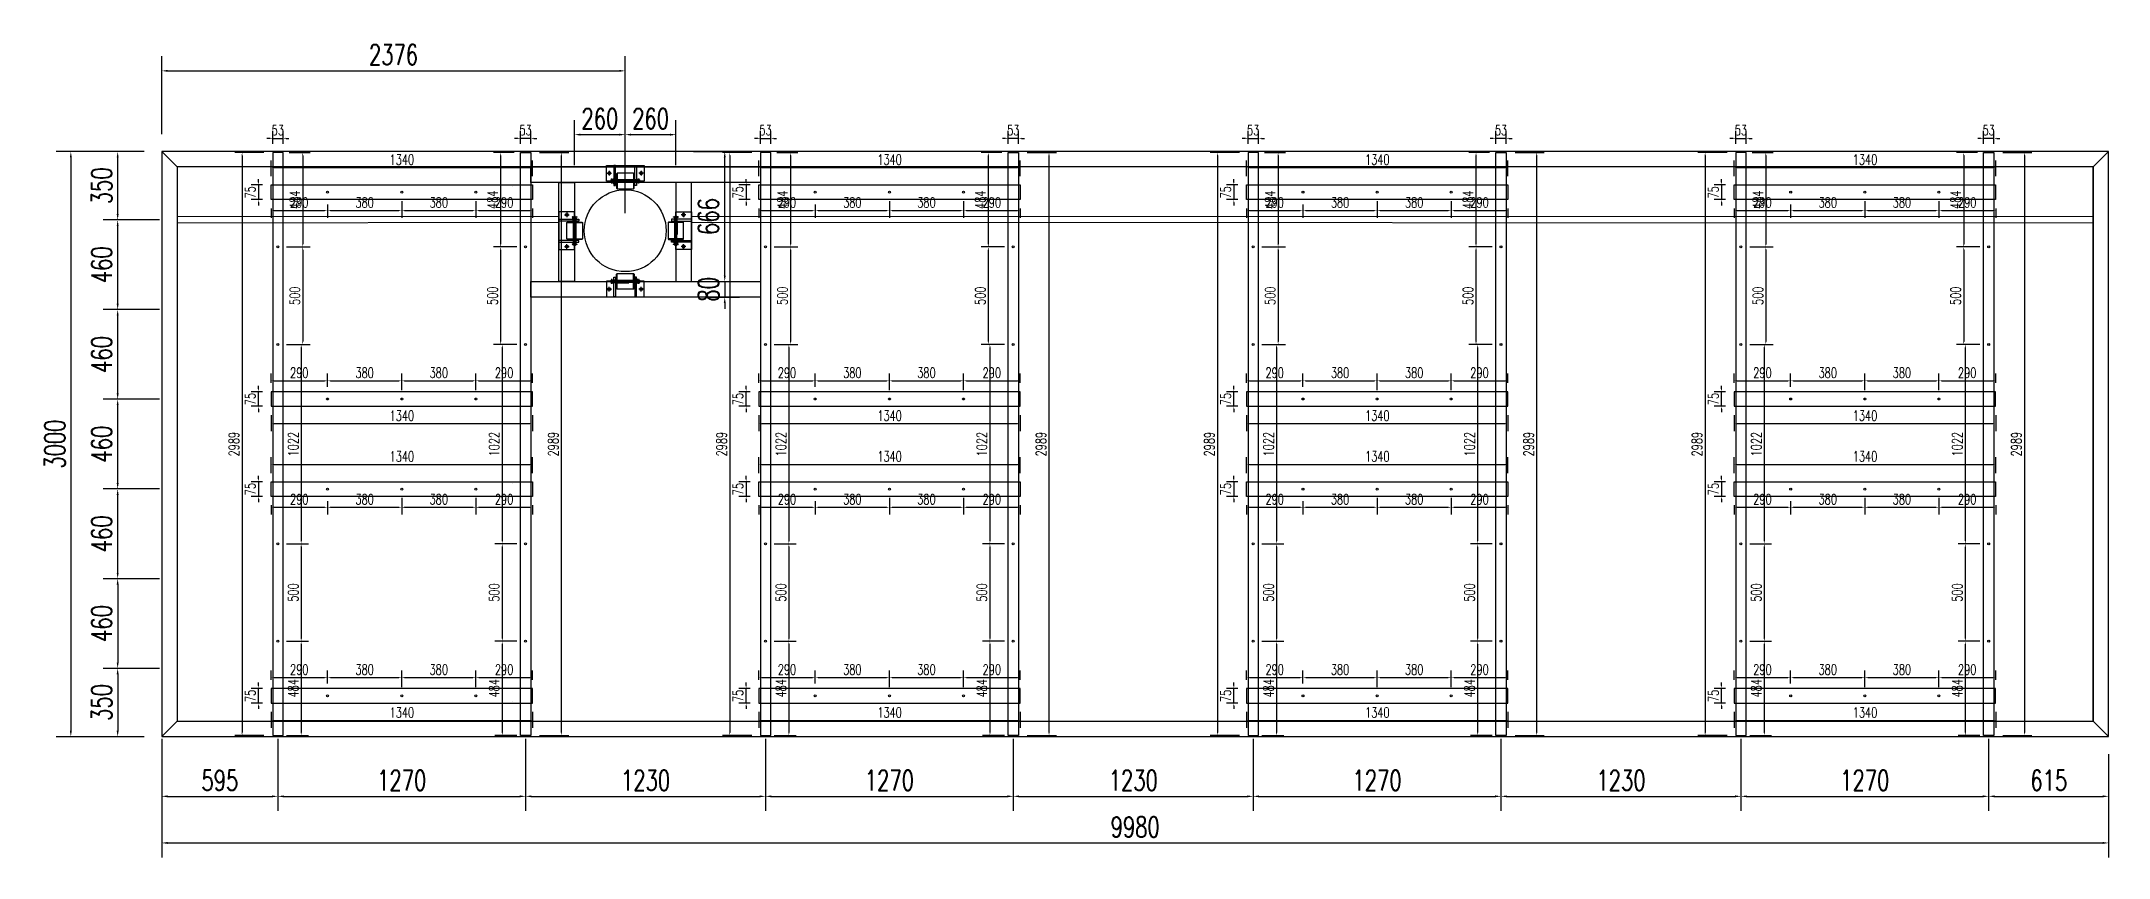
# Model space of a CAD drawing. Header units: millimetres. Extents: x 20612 to 158249, y -13511 to 156976.
# Drawn here: x 30836 to 41433, y 4858 to 9043 of the extents above; entities that cross this region are included whole.
import ezdxf

# ---------------------------------------------------------------- set-up
doc = ezdxf.new("R2010")
doc.units = ezdxf.units.MM
doc.header["$LTSCALE"] = 10
doc.linetypes.add('CENTER2', pattern=[28.575, 19.05, -3.175, 3.175, -3.175])
doc.linetypes.add('DASHED2', pattern=[9.525, 6.35, -3.175])
for name, color, linetype in [('W-bridge approach引桥', 4, 'Continuous'), ('W-MOUNTING固定方式', 5, 'Continuous'), ('W-STEEL_FRAME钢架', 3, 'Continuous'), ('W-STEEL_KEEL钢龙骨', 5, 'Continuous')]:
    doc.layers.add(name, color=color, linetype=linetype)
doc.styles.add('STANDARD_T3', font='simplex.shx', dxfattribs={"width": 0.7, "bigfont": 'hztxt.shx'})
doc.dimstyles.new('W&&15', dxfattribs={"dimtxt": 52.5, "dimasz": 15, "dimexe": 37.5, "dimexo": 45, "dimgap": 15, "dimtad": 1, "dimdec": 0, "dimzin": 0, "dimdsep": 46, "dimtxsty": 'STANDARD_T3', "dimcen": 0.09, "dimclrd": 1, "dimclre": 1, "dimclrt": 7, "dimazin": 2, "dimtfac": 1, "dimtdec": 0, "dimtix": 1, "dimtmove": 2, "dimatfit": 3, "dimfxl": 100, "dimtolj": 1, "dimtzin": 0, "dimarcsym": 0})
doc.dimstyles.new('W&&30', dxfattribs={"dimtxt": 105, "dimasz": 30, "dimexe": 75, "dimexo": 90, "dimgap": 30, "dimtad": 1, "dimdec": 0, "dimzin": 0, "dimdsep": 46, "dimtxsty": 'STANDARD_T3', "dimcen": 0.09, "dimclrd": 1, "dimclre": 1, "dimclrt": 7, "dimazin": 2, "dimtfac": 1, "dimtdec": 0, "dimtix": 1, "dimtmove": 2, "dimatfit": 3, "dimfxl": 100, "dimtolj": 1, "dimtzin": 0, "dimarcsym": 0})

msp = doc.modelspace()

# ---------------------------------------------------------------- blocks, each defined once
blk = doc.blocks.new('*D373')
at = {"layer": 'Defpoints', "color": 0, "transparency": 16777216}
for p in [(32014, 5650), (33354, 5650), (33354, 5561)]:
    blk.add_point(p, dxfattribs=at)
at = {"layer": 'W-bridge approach引桥', "color": 1, "lineweight": -2, "transparency": 16777216}
for p, q in [((32014, 5605), (32014, 5523)), ((32029, 5561), (33339, 5561)), ((33354, 5605), (33354, 5523))]:
    blk.add_line(p, q, dxfattribs=at)
at = {"layer": 'W-bridge approach引桥', "color": 1, "transparency": 16777216}
for points in [[(32029, 5563), (32029, 5558), (32014, 5561)], [(33339, 5563), (33339, 5558), (33354, 5561)]]:
    blk.add_solid(points, dxfattribs=at)
at = {"layer": 'W-bridge approach引桥', "color": 7, "transparency": 16777216, "insert": (32684, 5602), "char_height": 52.5, "attachment_point": 5, "style": 'STANDARD_T3'}
blk.add_mtext('\\A1;1340', dxfattribs=at)
blk = doc.blocks.new('*D374')
at = {"layer": 'Defpoints', "color": 0, "transparency": 16777216}
for p in [(32014, 5725), (32303, 5781), (32303, 5705)]:
    blk.add_point(p, dxfattribs=at)
at = {"layer": 'W-bridge approach引桥', "color": 1, "lineweight": -2, "transparency": 16777216}
for p, q in [((32014, 5770), (32014, 5818)), ((32029, 5781), (32288, 5781)), ((32303, 5750), (32303, 5818))]:
    blk.add_line(p, q, dxfattribs=at)
at = {"layer": 'W-bridge approach引桥', "color": 1, "transparency": 16777216}
for points in [[(32029, 5783), (32029, 5778), (32014, 5781)], [(32288, 5783), (32288, 5778), (32303, 5781)]]:
    blk.add_solid(points, dxfattribs=at)
at = {"layer": 'W-bridge approach引桥', "color": 7, "transparency": 16777216, "insert": (32158, 5822), "char_height": 52.5, "attachment_point": 5, "style": 'STANDARD_T3'}
blk.add_mtext('\\A1;290', dxfattribs=at)
blk = doc.blocks.new('*D375')
at = {"layer": 'Defpoints', "color": 0, "transparency": 16777216}
for p in [(32683, 5781), (32303, 5705), (32683, 5687)]:
    blk.add_point(p, dxfattribs=at)
at = {"layer": 'W-bridge approach引桥', "color": 1, "lineweight": -2, "transparency": 16777216}
for p, q in [((32303, 5750), (32303, 5818)), ((32318, 5781), (32668, 5781)), ((32683, 5732), (32683, 5818))]:
    blk.add_line(p, q, dxfattribs=at)
at = {"layer": 'W-bridge approach引桥', "color": 1, "transparency": 16777216}
for points in [[(32318, 5783), (32318, 5778), (32303, 5781)], [(32668, 5783), (32668, 5778), (32683, 5781)]]:
    blk.add_solid(points, dxfattribs=at)
at = {"layer": 'W-bridge approach引桥', "color": 7, "transparency": 16777216, "insert": (32493, 5822), "char_height": 52.5, "attachment_point": 5, "style": 'STANDARD_T3'}
blk.add_mtext('\\A1;380', dxfattribs=at)
blk = doc.blocks.new('*D376')
at = {"layer": 'Defpoints', "color": 0, "transparency": 16777216}
for p in [(33063, 5781), (32683, 5687), (33063, 5687)]:
    blk.add_point(p, dxfattribs=at)
at = {"layer": 'W-bridge approach引桥', "color": 1, "lineweight": -2, "transparency": 16777216}
for p, q in [((32683, 5732), (32683, 5818)), ((32698, 5781), (33048, 5781)), ((33063, 5732), (33063, 5818))]:
    blk.add_line(p, q, dxfattribs=at)
at = {"layer": 'W-bridge approach引桥', "color": 1, "transparency": 16777216}
for points in [[(32698, 5783), (32698, 5778), (32683, 5781)], [(33048, 5783), (33048, 5778), (33063, 5781)]]:
    blk.add_solid(points, dxfattribs=at)
at = {"layer": 'W-bridge approach引桥', "color": 7, "transparency": 16777216, "insert": (32873, 5822), "char_height": 52.5, "attachment_point": 5, "style": 'STANDARD_T3'}
blk.add_mtext('\\A1;380', dxfattribs=at)
blk = doc.blocks.new('*D377')
at = {"layer": 'Defpoints', "color": 0, "transparency": 16777216}
for p in [(33354, 5781), (33354, 5725), (33063, 5687)]:
    blk.add_point(p, dxfattribs=at)
at = {"layer": 'W-bridge approach引桥', "color": 1, "lineweight": -2, "transparency": 16777216}
for p, q in [((33063, 5732), (33063, 5818)), ((33078, 5781), (33339, 5781)), ((33354, 5770), (33354, 5818))]:
    blk.add_line(p, q, dxfattribs=at)
at = {"layer": 'W-bridge approach引桥', "color": 1, "transparency": 16777216}
for points in [[(33078, 5783), (33078, 5778), (33063, 5781)], [(33339, 5783), (33339, 5778), (33354, 5781)]]:
    blk.add_solid(points, dxfattribs=at)
at = {"layer": 'W-bridge approach引桥', "color": 7, "transparency": 16777216, "insert": (33208, 5822), "char_height": 52.5, "attachment_point": 5, "style": 'STANDARD_T3'}
blk.add_mtext('\\A1;290', dxfattribs=at)
blk = doc.blocks.new('*D372')
at = {"layer": 'Defpoints', "color": 0, "transparency": 16777216}
for p in [(31949, 5725), (32014, 5725), (32014, 5650)]:
    blk.add_point(p, dxfattribs=at)
at = {"layer": 'W-bridge approach引桥', "color": 1, "lineweight": -2, "transparency": 16777216}
for p, q in [((31969, 5725), (31911, 5725)), ((31949, 5740), (31949, 5755)), ((31949, 5650), (31949, 5725)), ((31969, 5650), (31911, 5650)), ((31949, 5635), (31949, 5620))]:
    blk.add_line(p, q, dxfattribs=at)
at = {"layer": 'W-bridge approach引桥', "color": 1, "transparency": 16777216}
for points in [[(31946, 5740), (31951, 5740), (31949, 5725)], [(31946, 5635), (31951, 5635), (31949, 5650)]]:
    blk.add_solid(points, dxfattribs=at)
at = {"layer": 'W-bridge approach引桥', "color": 7, "transparency": 16777216, "insert": (31907, 5687), "char_height": 52.5, "attachment_point": 5, "rotation": 90, "style": 'STANDARD_T3'}
blk.add_mtext('\\A1;75', dxfattribs=at)
blk = doc.blocks.new('*D378')
at = {"layer": 'Defpoints', "color": 0, "transparency": 16777216}
for p in [(32022, 8473), (31865, 5484), (32022, 5484)]:
    blk.add_point(p, dxfattribs=at)
at = {"layer": 'W-bridge approach引桥', "color": 1, "lineweight": -2, "transparency": 16777216}
for p, q in [((31977, 8473), (31827, 8473)), ((31865, 8458), (31865, 5499)), ((31977, 5484), (31827, 5484))]:
    blk.add_line(p, q, dxfattribs=at)
at = {"layer": 'W-bridge approach引桥', "color": 1, "transparency": 16777216}
for points in [[(31862, 8458), (31867, 8458), (31865, 8473)], [(31862, 5499), (31867, 5499), (31865, 5484)]]:
    blk.add_solid(points, dxfattribs=at)
at = {"layer": 'W-bridge approach引桥', "color": 7, "transparency": 16777216, "insert": (31823, 6978), "char_height": 52.5, "attachment_point": 5, "rotation": 90, "style": 'STANDARD_T3'}
blk.add_mtext('\\A1;2989', dxfattribs=at)
blk = doc.blocks.new('*D379')
at = {"layer": 'Defpoints', "color": 0, "transparency": 16777216}
for p in [(32061, 8473), (32048, 7989), (32176, 7989)]:
    blk.add_point(p, dxfattribs=at)
at = {"layer": 'W-bridge approach引桥', "color": 1, "lineweight": -2, "transparency": 16777216}
for p, q in [((32106, 8473), (32213, 8473)), ((32176, 8458), (32176, 8004)), ((32093, 7989), (32213, 7989))]:
    blk.add_line(p, q, dxfattribs=at)
at = {"layer": 'W-bridge approach引桥', "color": 1, "transparency": 16777216}
for points in [[(32173, 8458), (32178, 8458), (32176, 8473)], [(32173, 8004), (32178, 8004), (32176, 7989)]]:
    blk.add_solid(points, dxfattribs=at)
at = {"layer": 'W-bridge approach引桥', "color": 7, "transparency": 16777216, "insert": (32135, 8231), "char_height": 52.5, "attachment_point": 5, "rotation": 90, "style": 'STANDARD_T3'}
blk.add_mtext('\\A1;484', dxfattribs=at)
blk = doc.blocks.new('*D380')
at = {"layer": 'Defpoints', "color": 0, "transparency": 16777216}
for p in [(32056, 7989), (32048, 7489), (32176, 7489)]:
    blk.add_point(p, dxfattribs=at)
at = {"layer": 'W-bridge approach引桥', "color": 1, "lineweight": -2, "transparency": 16777216}
for p, q in [((32101, 7989), (32213, 7989)), ((32176, 7974), (32176, 7504)), ((32093, 7489), (32213, 7489))]:
    blk.add_line(p, q, dxfattribs=at)
at = {"layer": 'W-bridge approach引桥', "color": 1, "transparency": 16777216}
for points in [[(32173, 7974), (32178, 7974), (32176, 7989)], [(32173, 7504), (32178, 7504), (32176, 7489)]]:
    blk.add_solid(points, dxfattribs=at)
at = {"layer": 'W-bridge approach引桥', "color": 7, "transparency": 16777216, "insert": (32135, 7739), "char_height": 52.5, "attachment_point": 5, "rotation": 90, "style": 'STANDARD_T3'}
blk.add_mtext('\\A1;500', dxfattribs=at)
blk = doc.blocks.new('*D381')
at = {"layer": 'Defpoints', "color": 0, "transparency": 16777216}
for p in [(32048, 7489), (32048, 6467), (32168, 6467)]:
    blk.add_point(p, dxfattribs=at)
at = {"layer": 'W-bridge approach引桥', "color": 1, "lineweight": -2, "transparency": 16777216}
for p, q in [((32093, 7489), (32205, 7489)), ((32168, 7474), (32168, 6482)), ((32093, 6467), (32205, 6467))]:
    blk.add_line(p, q, dxfattribs=at)
at = {"layer": 'W-bridge approach引桥', "color": 1, "transparency": 16777216}
for points in [[(32165, 7474), (32170, 7474), (32168, 7489)], [(32165, 6482), (32170, 6482), (32168, 6467)]]:
    blk.add_solid(points, dxfattribs=at)
at = {"layer": 'W-bridge approach引桥', "color": 7, "transparency": 16777216, "insert": (32127, 6978), "char_height": 52.5, "attachment_point": 5, "rotation": 90, "style": 'STANDARD_T3'}
blk.add_mtext('\\A1;1022', dxfattribs=at)
blk = doc.blocks.new('*D382')
at = {"layer": 'Defpoints', "color": 0, "transparency": 16777216}
for p in [(32048, 6467), (32048, 5967), (32168, 5967)]:
    blk.add_point(p, dxfattribs=at)
at = {"layer": 'W-bridge approach引桥', "color": 1, "lineweight": -2, "transparency": 16777216}
for p, q in [((32093, 6467), (32205, 6467)), ((32168, 6452), (32168, 5982)), ((32093, 5967), (32205, 5967))]:
    blk.add_line(p, q, dxfattribs=at)
at = {"layer": 'W-bridge approach引桥', "color": 1, "transparency": 16777216}
for points in [[(32165, 6452), (32170, 6452), (32168, 6467)], [(32165, 5982), (32170, 5982), (32168, 5967)]]:
    blk.add_solid(points, dxfattribs=at)
at = {"layer": 'W-bridge approach引桥', "color": 7, "transparency": 16777216, "insert": (32127, 6217), "char_height": 52.5, "attachment_point": 5, "rotation": 90, "style": 'STANDARD_T3'}
blk.add_mtext('\\A1;500', dxfattribs=at)
blk = doc.blocks.new('*D383')
at = {"layer": 'Defpoints', "color": 0, "transparency": 16777216}
for p in [(32048, 5967), (32048, 5484), (32168, 5484)]:
    blk.add_point(p, dxfattribs=at)
at = {"layer": 'W-bridge approach引桥', "color": 1, "lineweight": -2, "transparency": 16777216}
for p, q in [((32093, 5967), (32205, 5967)), ((32168, 5952), (32168, 5499)), ((32093, 5484), (32205, 5484))]:
    blk.add_line(p, q, dxfattribs=at)
at = {"layer": 'W-bridge approach引桥', "color": 1, "transparency": 16777216}
for points in [[(32165, 5952), (32170, 5952), (32168, 5967)], [(32165, 5499), (32170, 5499), (32168, 5484)]]:
    blk.add_solid(points, dxfattribs=at)
at = {"layer": 'W-bridge approach引桥', "color": 7, "transparency": 16777216, "insert": (32127, 5726), "char_height": 52.5, "attachment_point": 5, "rotation": 90, "style": 'STANDARD_T3'}
blk.add_mtext('\\A1;484', dxfattribs=at)
blk = doc.blocks.new('*D384')
at = {"layer": 'Defpoints', "color": 0, "transparency": 16777216}
for p in [(32075, 8546), (32022, 8473), (32075, 8473)]:
    blk.add_point(p, dxfattribs=at)
at = {"layer": 'W-bridge approach引桥', "color": 1, "lineweight": -2, "transparency": 16777216}
for p, q in [((32022, 8518), (32022, 8584)), ((32075, 8518), (32075, 8584)), ((32007, 8546), (31992, 8546)), ((32022, 8546), (32075, 8546)), ((32090, 8546), (32105, 8546))]:
    blk.add_line(p, q, dxfattribs=at)
at = {"layer": 'W-bridge approach引桥', "color": 1, "transparency": 16777216}
for points in [[(32007, 8549), (32007, 8544), (32022, 8546)], [(32090, 8549), (32090, 8544), (32075, 8546)]]:
    blk.add_solid(points, dxfattribs=at)
at = {"layer": 'W-bridge approach引桥', "color": 7, "transparency": 16777216, "insert": (32048, 8588), "char_height": 52.5, "attachment_point": 5, "style": 'STANDARD_T3'}
blk.add_mtext('\\A1;53', dxfattribs=at)
blk = doc.blocks.new('*D412')
at = {"color": 1, "lineweight": -2, "transparency": 16777216}
for p, q in [((31453, 5467), (31453, 5097)), ((32048, 5467), (32048, 5097)), ((31483, 5172), (32018, 5172))]:
    blk.add_line(p, q, dxfattribs=at)
at = {"color": 1, "transparency": 16777216}
for points in [[(31483, 5177), (31483, 5167), (31453, 5172)], [(32018, 5177), (32018, 5167), (32048, 5172)]]:
    blk.add_solid(points, dxfattribs=at)
at = {"layer": 'Defpoints', "color": 0, "transparency": 16777216}
for p in [(31453, 5557), (32048, 5557), (32048, 5172)]:
    blk.add_point(p, dxfattribs=at)
at = {"color": 7, "transparency": 16777216, "insert": (31751, 5254), "char_height": 105, "attachment_point": 5, "style": 'STANDARD_T3'}
blk.add_mtext('\\A1;595', dxfattribs=at)
blk = doc.blocks.new('*D397')
at = {"color": 1, "lineweight": -2, "transparency": 16777216}
for p, q in [((32048, 5467), (32048, 5097)), ((33318, 5467), (33318, 5097)), ((32078, 5172), (33288, 5172))]:
    blk.add_line(p, q, dxfattribs=at)
at = {"color": 1, "transparency": 16777216}
for points in [[(32078, 5177), (32078, 5167), (32048, 5172)], [(33288, 5177), (33288, 5167), (33318, 5172)]]:
    blk.add_solid(points, dxfattribs=at)
at = {"layer": 'Defpoints', "color": 0, "transparency": 16777216}
for p in [(32048, 5557), (33318, 5557), (33318, 5172)]:
    blk.add_point(p, dxfattribs=at)
at = {"color": 7, "transparency": 16777216, "insert": (32683, 5254), "char_height": 105, "attachment_point": 5, "style": 'STANDARD_T3'}
blk.add_mtext('\\A1;1270', dxfattribs=at)
blk = doc.blocks.new('*D398')
at = {"color": 1, "lineweight": -2, "transparency": 16777216}
for p, q in [((33318, 5467), (33318, 5097)), ((34548, 5467), (34548, 5097)), ((33348, 5172), (34518, 5172))]:
    blk.add_line(p, q, dxfattribs=at)
at = {"color": 1, "transparency": 16777216}
for points in [[(33348, 5177), (33348, 5167), (33318, 5172)], [(34518, 5177), (34518, 5167), (34548, 5172)]]:
    blk.add_solid(points, dxfattribs=at)
at = {"layer": 'Defpoints', "color": 0, "transparency": 16777216}
for p in [(33318, 5557), (34548, 5557), (34548, 5172)]:
    blk.add_point(p, dxfattribs=at)
at = {"color": 7, "transparency": 16777216, "insert": (33933, 5254), "char_height": 105, "attachment_point": 5, "style": 'STANDARD_T3'}
blk.add_mtext('\\A1;1230', dxfattribs=at)
blk = doc.blocks.new('*D399')
at = {"color": 1, "lineweight": -2, "transparency": 16777216}
for p, q in [((34548, 5467), (34548, 5097)), ((35818, 5467), (35818, 5097)), ((34578, 5172), (35788, 5172))]:
    blk.add_line(p, q, dxfattribs=at)
at = {"color": 1, "transparency": 16777216}
for points in [[(34578, 5177), (34578, 5167), (34548, 5172)], [(35788, 5177), (35788, 5167), (35818, 5172)]]:
    blk.add_solid(points, dxfattribs=at)
at = {"layer": 'Defpoints', "color": 0, "transparency": 16777216}
for p in [(34548, 5557), (35818, 5557), (35818, 5172)]:
    blk.add_point(p, dxfattribs=at)
at = {"color": 7, "transparency": 16777216, "insert": (35183, 5254), "char_height": 105, "attachment_point": 5, "style": 'STANDARD_T3'}
blk.add_mtext('\\A1;1270', dxfattribs=at)
blk = doc.blocks.new('*D400')
at = {"color": 1, "lineweight": -2, "transparency": 16777216}
for p, q in [((35818, 5467), (35818, 5097)), ((37048, 5467), (37048, 5097)), ((35848, 5172), (37018, 5172))]:
    blk.add_line(p, q, dxfattribs=at)
at = {"color": 1, "transparency": 16777216}
for points in [[(35848, 5177), (35848, 5167), (35818, 5172)], [(37018, 5177), (37018, 5167), (37048, 5172)]]:
    blk.add_solid(points, dxfattribs=at)
at = {"layer": 'Defpoints', "color": 0, "transparency": 16777216}
for p in [(35818, 5557), (37048, 5557), (37048, 5172)]:
    blk.add_point(p, dxfattribs=at)
at = {"color": 7, "transparency": 16777216, "insert": (36433, 5254), "char_height": 105, "attachment_point": 5, "style": 'STANDARD_T3'}
blk.add_mtext('\\A1;1230', dxfattribs=at)
blk = doc.blocks.new('*D401')
at = {"color": 1, "lineweight": -2, "transparency": 16777216}
for p, q in [((37048, 5467), (37048, 5097)), ((38318, 5467), (38318, 5097)), ((37078, 5172), (38288, 5172))]:
    blk.add_line(p, q, dxfattribs=at)
at = {"color": 1, "transparency": 16777216}
for points in [[(37078, 5177), (37078, 5167), (37048, 5172)], [(38288, 5177), (38288, 5167), (38318, 5172)]]:
    blk.add_solid(points, dxfattribs=at)
at = {"layer": 'Defpoints', "color": 0, "transparency": 16777216}
for p in [(37048, 5557), (38318, 5557), (38318, 5172)]:
    blk.add_point(p, dxfattribs=at)
at = {"color": 7, "transparency": 16777216, "insert": (37683, 5254), "char_height": 105, "attachment_point": 5, "style": 'STANDARD_T3'}
blk.add_mtext('\\A1;1270', dxfattribs=at)
blk = doc.blocks.new('*D402')
at = {"color": 1, "lineweight": -2, "transparency": 16777216}
for p, q in [((38318, 5467), (38318, 5097)), ((39548, 5467), (39548, 5097)), ((38348, 5172), (39518, 5172))]:
    blk.add_line(p, q, dxfattribs=at)
at = {"color": 1, "transparency": 16777216}
for points in [[(38348, 5177), (38348, 5167), (38318, 5172)], [(39518, 5177), (39518, 5167), (39548, 5172)]]:
    blk.add_solid(points, dxfattribs=at)
at = {"layer": 'Defpoints', "color": 0, "transparency": 16777216}
for p in [(38318, 5557), (39548, 5557), (39548, 5172)]:
    blk.add_point(p, dxfattribs=at)
at = {"color": 7, "transparency": 16777216, "insert": (38933, 5254), "char_height": 105, "attachment_point": 5, "style": 'STANDARD_T3'}
blk.add_mtext('\\A1;1230', dxfattribs=at)
blk = doc.blocks.new('*D403')
at = {"color": 1, "lineweight": -2, "transparency": 16777216}
for p, q in [((39548, 5467), (39548, 5097)), ((40818, 5467), (40818, 5097)), ((39578, 5172), (40788, 5172))]:
    blk.add_line(p, q, dxfattribs=at)
at = {"color": 1, "transparency": 16777216}
for points in [[(39578, 5177), (39578, 5167), (39548, 5172)], [(40788, 5177), (40788, 5167), (40818, 5172)]]:
    blk.add_solid(points, dxfattribs=at)
at = {"layer": 'Defpoints', "color": 0, "transparency": 16777216}
for p in [(39548, 5557), (40818, 5557), (40818, 5172)]:
    blk.add_point(p, dxfattribs=at)
at = {"color": 7, "transparency": 16777216, "insert": (40183, 5254), "char_height": 105, "attachment_point": 5, "style": 'STANDARD_T3'}
blk.add_mtext('\\A1;1270', dxfattribs=at)
blk = doc.blocks.new('*U45')
blk.add_lwpolyline([(-12, 0), (-12, 2.5), (12, 2.5), (12, 0)], close=True)
blk = doc.blocks.new('*U46')
at = {"color": 8, "linetype": 'Continuous', "lineweight": 15}
for p, q in [((-1, 2), (-2, 1)), ((0, 1), (0, -1)), ((-1, -2), (-2, -1))]:
    blk.add_line(p, q, dxfattribs=at)
at = {"color": 7, "linetype": 'Continuous', "lineweight": 15}
for p, q in [((16, 1), (0, 1)), ((0, 0), (19, 0)), ((16, 1), (16, 0)), ((19, -1), (19, 0)), ((0, -1), (19, -1))]:
    blk.add_line(p, q, dxfattribs=at)
for centre, radius, start, end in [((-3, 0), 2.9, 41.3178, 318.6822), ((-3, 0), 1.45, 41.3178, 318.6822), ((0, 3), 2.82, 221.3178, 270), ((0, -3), 2.82, 90, 138.6822), ((0, 3), 1.37, 221.3178, 270), ((0, -3), 1.37, 90, 138.6822)]:
    blk.add_arc(centre, radius, start, end, dxfattribs=at)
blk = doc.blocks.new('无头销轴_B型_D12X150')
at = {"color": 0}
for p, q in [((-72, 6), (-72, -6)), ((72, 6), (72, -6))]:
    blk.add_line(p, q, dxfattribs=at)
blk.add_lwpolyline([(-75, 4), (-75, -4), (-72, -6), (72, -6), (75, -4), (75, 4), (72, 6), (-72, 6)], close=True, dxfattribs=at)
for centre in [(-70, 0), (70, 0)]:
    blk.add_circle(centre, 1.6, dxfattribs=at)
blk = doc.blocks.new('A$C1EDE4923')
at = {"color": 3, "linetype": 'CENTER2', "ltscale": 0.5}
for p, q in [((-235, 120), (-254, 120)), ((-146, 120), (-127, 120)), ((-284, 80), (-260, 80)), ((-272, 68), (-272, 92)), ((-97, 80), (-121, 80)), ((-109, 68), (-109, 92))]:
    blk.add_line(p, q, dxfattribs=at)
at = {"linetype": 'DASHED2'}
for p, q in [((-240, 126), (-249, 126)), ((-240, 113), (-249, 113)), ((-235, 126), (-145, 126)), ((-235, 113), (-145, 113)), ((-141, 126), (-132, 126)), ((-141, 113), (-132, 113))]:
    blk.add_line(p, q, dxfattribs=at)
at = {"color": 3, "linetype": 'CENTER2'}
blk.add_line((-241, 120), (-140, 120), dxfattribs=at)
for p, q in [((-232, 80), (-232, 160)), ((-148, 80), (-148, 160))]:
    blk.add_line(p, q)
for points in [[(-94, 40), (-94, 120), (-287, 120), (-287, 40)], [(-249, 142), (-240, 142), (-240, 40), (-249, 40)], [(-232, 160), (-148, 160), (-145, 157), (-145, 83), (-148, 80), (-232, 80), (-235, 83), (-235, 157)], [(-132, 142), (-141, 142), (-141, 40), (-132, 40)]]:
    blk.add_lwpolyline(points, close=True)
for centre in [(-272, 80), (-109, 80)]:
    blk.add_circle(centre, 7)
at = {"xscale": -1}
for name, p, rotation in [('无头销轴_B型_D12X150', (-190, 120), 180), ('*U46', (-260, 114), 270), ('*U45', (-249, 120), 90), ('*U45', (-237, 120), 90)]:
    blk.add_blockref(name, p, dxfattribs=dict(at, rotation=rotation))
for name, p, rotation in [('*U45', (-143, 120), 270), ('*U45', (-132, 120), 270), ('*U46', (-121, 114), 90)]:
    blk.add_blockref(name, p, dxfattribs=dict(rotation=rotation))
blk = doc.blocks.new('*D413')
at = {"color": 1, "lineweight": -2, "transparency": 16777216}
for p, q in [((31363, 8478), (30912, 8478)), ((30987, 8448), (30987, 5508)), ((31363, 5478), (30912, 5478))]:
    blk.add_line(p, q, dxfattribs=at)
at = {"color": 1, "transparency": 16777216}
for points in [[(30982, 8448), (30992, 8448), (30987, 8478)], [(30982, 5508), (30992, 5508), (30987, 5478)]]:
    blk.add_solid(points, dxfattribs=at)
at = {"layer": 'Defpoints', "color": 0, "transparency": 16777216}
for p in [(31453, 8478), (30987, 5478), (31453, 5478)]:
    blk.add_point(p, dxfattribs=at)
at = {"color": 7, "transparency": 16777216, "insert": (30905, 6978), "char_height": 105, "attachment_point": 5, "rotation": 90, "style": 'STANDARD_T3'}
blk.add_mtext('\\A1;3000', dxfattribs=at)
blk = doc.blocks.new('*D404')
at = {"color": 1, "lineweight": -2, "transparency": 16777216}
for p, q in [((31442, 6748), (31152, 6748)), ((31227, 6318), (31227, 6718)), ((31442, 6288), (31152, 6288))]:
    blk.add_line(p, q, dxfattribs=at)
at = {"color": 1, "transparency": 16777216}
for points in [[(31222, 6718), (31232, 6718), (31227, 6748)], [(31222, 6318), (31232, 6318), (31227, 6288)]]:
    blk.add_solid(points, dxfattribs=at)
at = {"layer": 'Defpoints', "color": 0, "transparency": 16777216}
for p in [(31227, 6748), (31532, 6748), (31532, 6288)]:
    blk.add_point(p, dxfattribs=at)
at = {"color": 7, "transparency": 16777216, "insert": (31145, 6518), "char_height": 105, "attachment_point": 5, "rotation": 90, "style": 'STANDARD_T3'}
blk.add_mtext('\\A1;460', dxfattribs=at)
blk = doc.blocks.new('*D405')
at = {"color": 1, "lineweight": -2, "transparency": 16777216}
for p, q in [((31442, 7208), (31152, 7208)), ((31227, 6778), (31227, 7178)), ((31442, 6748), (31152, 6748))]:
    blk.add_line(p, q, dxfattribs=at)
at = {"color": 1, "transparency": 16777216}
for points in [[(31222, 7178), (31232, 7178), (31227, 7208)], [(31222, 6778), (31232, 6778), (31227, 6748)]]:
    blk.add_solid(points, dxfattribs=at)
at = {"layer": 'Defpoints', "color": 0, "transparency": 16777216}
for p in [(31227, 7208), (31532, 7208), (31532, 6748)]:
    blk.add_point(p, dxfattribs=at)
at = {"color": 7, "transparency": 16777216, "insert": (31145, 6978), "char_height": 105, "attachment_point": 5, "rotation": 90, "style": 'STANDARD_T3'}
blk.add_mtext('\\A1;460', dxfattribs=at)
blk = doc.blocks.new('*D406')
at = {"color": 1, "lineweight": -2, "transparency": 16777216}
for p, q in [((31442, 7668), (31152, 7668)), ((31227, 7238), (31227, 7638)), ((31442, 7208), (31152, 7208))]:
    blk.add_line(p, q, dxfattribs=at)
at = {"color": 1, "transparency": 16777216}
for points in [[(31222, 7638), (31232, 7638), (31227, 7668)], [(31222, 7238), (31232, 7238), (31227, 7208)]]:
    blk.add_solid(points, dxfattribs=at)
at = {"layer": 'Defpoints', "color": 0, "transparency": 16777216}
for p in [(31227, 7668), (31532, 7668), (31532, 7208)]:
    blk.add_point(p, dxfattribs=at)
at = {"color": 7, "transparency": 16777216, "insert": (31145, 7438), "char_height": 105, "attachment_point": 5, "rotation": 90, "style": 'STANDARD_T3'}
blk.add_mtext('\\A1;460', dxfattribs=at)
blk = doc.blocks.new('*D407')
at = {"color": 1, "lineweight": -2, "transparency": 16777216}
for p, q in [((31442, 8128), (31152, 8128)), ((31227, 7698), (31227, 8098)), ((31442, 7668), (31152, 7668))]:
    blk.add_line(p, q, dxfattribs=at)
at = {"color": 1, "transparency": 16777216}
for points in [[(31222, 8098), (31232, 8098), (31227, 8128)], [(31222, 7698), (31232, 7698), (31227, 7668)]]:
    blk.add_solid(points, dxfattribs=at)
at = {"layer": 'Defpoints', "color": 0, "transparency": 16777216}
for p in [(31227, 8128), (31532, 8128), (31532, 7668)]:
    blk.add_point(p, dxfattribs=at)
at = {"color": 7, "transparency": 16777216, "insert": (31145, 7898), "char_height": 105, "attachment_point": 5, "rotation": 90, "style": 'STANDARD_T3'}
blk.add_mtext('\\A1;460', dxfattribs=at)
blk = doc.blocks.new('*D408')
at = {"color": 1, "lineweight": -2, "transparency": 16777216}
for p, q in [((31442, 5828), (31152, 5828)), ((31227, 5798), (31227, 5508)), ((31363, 5478), (31152, 5478))]:
    blk.add_line(p, q, dxfattribs=at)
at = {"color": 1, "transparency": 16777216}
for points in [[(31222, 5798), (31232, 5798), (31227, 5828)], [(31222, 5508), (31232, 5508), (31227, 5478)]]:
    blk.add_solid(points, dxfattribs=at)
at = {"layer": 'Defpoints', "color": 0, "transparency": 16777216}
for p in [(31532, 5828), (31227, 5478), (31453, 5478)]:
    blk.add_point(p, dxfattribs=at)
at = {"color": 7, "transparency": 16777216, "insert": (31145, 5653), "char_height": 105, "attachment_point": 5, "rotation": 90, "style": 'STANDARD_T3'}
blk.add_mtext('\\A1;350', dxfattribs=at)
blk = doc.blocks.new('*D409')
at = {"color": 1, "lineweight": -2, "transparency": 16777216}
for p, q in [((31442, 6288), (31152, 6288)), ((31227, 6258), (31227, 5858)), ((31442, 5828), (31152, 5828))]:
    blk.add_line(p, q, dxfattribs=at)
at = {"color": 1, "transparency": 16777216}
for points in [[(31222, 6258), (31232, 6258), (31227, 6288)], [(31222, 5858), (31232, 5858), (31227, 5828)]]:
    blk.add_solid(points, dxfattribs=at)
at = {"layer": 'Defpoints', "color": 0, "transparency": 16777216}
for p in [(31532, 6288), (31227, 5828), (31532, 5828)]:
    blk.add_point(p, dxfattribs=at)
at = {"color": 7, "transparency": 16777216, "insert": (31145, 6058), "char_height": 105, "attachment_point": 5, "rotation": 90, "style": 'STANDARD_T3'}
blk.add_mtext('\\A1;460', dxfattribs=at)
blk = doc.blocks.new('*D410')
at = {"color": 1, "lineweight": -2, "transparency": 16777216}
for p, q in [((31363, 8478), (31152, 8478)), ((31227, 8158), (31227, 8448)), ((31442, 8128), (31152, 8128))]:
    blk.add_line(p, q, dxfattribs=at)
at = {"color": 1, "transparency": 16777216}
for points in [[(31222, 8448), (31232, 8448), (31227, 8478)], [(31222, 8158), (31232, 8158), (31227, 8128)]]:
    blk.add_solid(points, dxfattribs=at)
at = {"layer": 'Defpoints', "color": 0, "transparency": 16777216}
for p in [(31227, 8478), (31453, 8478), (31532, 8128)]:
    blk.add_point(p, dxfattribs=at)
at = {"color": 7, "transparency": 16777216, "insert": (31145, 8303), "char_height": 105, "attachment_point": 5, "rotation": 90, "style": 'STANDARD_T3'}
blk.add_mtext('\\A1;350', dxfattribs=at)
blk = doc.blocks.new('*D414')
at = {"color": 1, "lineweight": -2, "transparency": 16777216}
for p, q in [((40818, 5467), (40818, 5097)), ((41433, 5388), (41433, 5097)), ((40848, 5172), (41403, 5172))]:
    blk.add_line(p, q, dxfattribs=at)
at = {"color": 1, "transparency": 16777216}
for points in [[(40848, 5177), (40848, 5167), (40818, 5172)], [(41403, 5177), (41403, 5167), (41433, 5172)]]:
    blk.add_solid(points, dxfattribs=at)
at = {"layer": 'Defpoints', "color": 0, "transparency": 16777216}
for p in [(40818, 5557), (41433, 5478), (41433, 5172)]:
    blk.add_point(p, dxfattribs=at)
at = {"color": 7, "transparency": 16777216, "insert": (41126, 5254), "char_height": 105, "attachment_point": 5, "style": 'STANDARD_T3'}
blk.add_mtext('\\A1;615', dxfattribs=at)
blk = doc.blocks.new('*D415')
at = {"color": 1, "lineweight": -2, "transparency": 16777216}
for p, q in [((31453, 5388), (31453, 4858)), ((41433, 5388), (41433, 4858)), ((31483, 4933), (41403, 4933))]:
    blk.add_line(p, q, dxfattribs=at)
at = {"color": 1, "transparency": 16777216}
for points in [[(31483, 4938), (31483, 4928), (31453, 4933)], [(41403, 4938), (41403, 4928), (41433, 4933)]]:
    blk.add_solid(points, dxfattribs=at)
at = {"layer": 'Defpoints', "color": 0, "transparency": 16777216}
for p in [(31453, 5478), (41433, 5478), (41433, 4933)]:
    blk.add_point(p, dxfattribs=at)
at = {"color": 7, "transparency": 16777216, "insert": (36443, 5015), "char_height": 105, "attachment_point": 5, "style": 'STANDARD_T3'}
blk.add_mtext('\\A1;9980', dxfattribs=at)
blk = doc.blocks.new('*D416')
at = {"layer": 'Defpoints', "color": 0, "transparency": 16777216}
for p in [(33829, 8892), (31453, 8478), (33829, 8072)]:
    blk.add_point(p, dxfattribs=at)
at = {"layer": 'W-STEEL_FRAME钢架', "color": 1, "lineweight": -2, "transparency": 16777216}
for p, q in [((31453, 8568), (31453, 8967)), ((33829, 8162), (33829, 8967)), ((31483, 8892), (33799, 8892))]:
    blk.add_line(p, q, dxfattribs=at)
at = {"layer": 'W-STEEL_FRAME钢架', "color": 1, "transparency": 16777216}
for points in [[(31483, 8897), (31483, 8887), (31453, 8892)], [(33799, 8897), (33799, 8887), (33829, 8892)]]:
    blk.add_solid(points, dxfattribs=at)
at = {"layer": 'W-STEEL_FRAME钢架', "color": 7, "transparency": 16777216, "insert": (32641, 8975), "char_height": 105, "attachment_point": 5, "style": 'STANDARD_T3'}
blk.add_mtext('\\A1;2376', dxfattribs=at)
blk = doc.blocks.new('*D417')
at = {"layer": 'Defpoints', "color": 0, "transparency": 16777216}
for p in [(33829, 8565), (33569, 8319), (33829, 8072)]:
    blk.add_point(p, dxfattribs=at)
at = {"layer": 'W-STEEL_FRAME钢架', "color": 1, "lineweight": -2, "transparency": 16777216}
for p, q in [((33569, 8409), (33569, 8640)), ((33829, 8162), (33829, 8640)), ((33599, 8565), (33799, 8565))]:
    blk.add_line(p, q, dxfattribs=at)
at = {"layer": 'W-STEEL_FRAME钢架', "color": 1, "transparency": 16777216}
for points in [[(33599, 8570), (33599, 8560), (33569, 8565)], [(33799, 8570), (33799, 8560), (33829, 8565)]]:
    blk.add_solid(points, dxfattribs=at)
at = {"layer": 'W-STEEL_FRAME钢架', "color": 7, "transparency": 16777216, "insert": (33699, 8647), "char_height": 105, "attachment_point": 5, "style": 'STANDARD_T3'}
blk.add_mtext('\\A1;260', dxfattribs=at)
blk = doc.blocks.new('*D418')
at = {"layer": 'Defpoints', "color": 0, "transparency": 16777216}
for p in [(34089, 8565), (34089, 8319), (33829, 8072)]:
    blk.add_point(p, dxfattribs=at)
at = {"layer": 'W-STEEL_FRAME钢架', "color": 1, "lineweight": -2, "transparency": 16777216}
for p, q in [((33829, 8162), (33829, 8640)), ((34089, 8409), (34089, 8640)), ((33859, 8565), (34059, 8565))]:
    blk.add_line(p, q, dxfattribs=at)
at = {"layer": 'W-STEEL_FRAME钢架', "color": 1, "transparency": 16777216}
for points in [[(33859, 8570), (33859, 8560), (33829, 8565)], [(34059, 8570), (34059, 8560), (34089, 8565)]]:
    blk.add_solid(points, dxfattribs=at)
at = {"layer": 'W-STEEL_FRAME钢架', "color": 7, "transparency": 16777216, "insert": (33959, 8647), "char_height": 105, "attachment_point": 5, "style": 'STANDARD_T3'}
blk.add_mtext('\\A1;260', dxfattribs=at)
blk = doc.blocks.new('*D419')
at = {"layer": 'Defpoints', "color": 0, "transparency": 16777216}
for p in [(34169, 7812), (34169, 7732), (34339, 7732)]:
    blk.add_point(p, dxfattribs=at)
at = {"layer": 'W-STEEL_FRAME钢架', "color": 1, "lineweight": -2, "transparency": 16777216}
for p, q in [((34339, 7842), (34339, 7872)), ((34259, 7812), (34414, 7812)), ((34339, 7812), (34339, 7732)), ((34259, 7732), (34414, 7732)), ((34339, 7702), (34339, 7672))]:
    blk.add_line(p, q, dxfattribs=at)
at = {"layer": 'W-STEEL_FRAME钢架', "color": 1, "transparency": 16777216}
for points in [[(34334, 7842), (34344, 7842), (34339, 7812)], [(34334, 7702), (34344, 7702), (34339, 7732)]]:
    blk.add_solid(points, dxfattribs=at)
at = {"layer": 'W-STEEL_FRAME钢架', "color": 7, "transparency": 16777216, "insert": (34256, 7772), "char_height": 105, "attachment_point": 5, "rotation": 90, "style": 'STANDARD_T3'}
blk.add_mtext('\\A1;80', dxfattribs=at)
blk = doc.blocks.new('*D411')
at = {"layer": 'Defpoints', "color": 0, "transparency": 16777216}
for p in [(34089, 8478), (34339, 8478), (34169, 7812)]:
    blk.add_point(p, dxfattribs=at)
at = {"layer": 'W-STEEL_FRAME钢架', "color": 1, "lineweight": -2, "transparency": 16777216}
for p, q in [((34179, 8478), (34414, 8478)), ((34339, 7842), (34339, 8448)), ((34259, 7812), (34414, 7812))]:
    blk.add_line(p, q, dxfattribs=at)
at = {"layer": 'W-STEEL_FRAME钢架', "color": 1, "transparency": 16777216}
for points in [[(34334, 8448), (34344, 8448), (34339, 8478)], [(34334, 7842), (34344, 7842), (34339, 7812)]]:
    blk.add_solid(points, dxfattribs=at)
at = {"layer": 'W-STEEL_FRAME钢架', "color": 7, "transparency": 16777216, "insert": (34256, 8145), "char_height": 105, "attachment_point": 5, "rotation": 90, "style": 'STANDARD_T3'}
blk.add_mtext('\\A1;666', dxfattribs=at)
blk = doc.blocks.new('*D420')
at = {"layer": 'Defpoints', "color": 0, "transparency": 16777216}
for p in [(33345, 8473), (33345, 5484), (33501, 5484)]:
    blk.add_point(p, dxfattribs=at)
at = {"layer": 'W-bridge approach引桥', "color": 1, "lineweight": -2, "transparency": 16777216}
for p, q in [((33390, 8473), (33539, 8473)), ((33501, 8458), (33501, 5499)), ((33390, 5484), (33539, 5484))]:
    blk.add_line(p, q, dxfattribs=at)
at = {"layer": 'W-bridge approach引桥', "color": 1, "transparency": 16777216}
for points in [[(33499, 8458), (33504, 8458), (33501, 8473)], [(33499, 5499), (33504, 5499), (33501, 5484)]]:
    blk.add_solid(points, dxfattribs=at)
at = {"layer": 'W-bridge approach引桥', "color": 7, "transparency": 16777216, "insert": (33460, 6978), "char_height": 52.5, "attachment_point": 5, "rotation": 90, "style": 'STANDARD_T3'}
blk.add_mtext('\\A1;2989', dxfattribs=at)
blk = doc.blocks.new('*D421')
at = {"layer": 'Defpoints', "color": 0, "transparency": 16777216}
for p in [(33305, 8473), (33190, 7989), (33318, 7989)]:
    blk.add_point(p, dxfattribs=at)
at = {"layer": 'W-bridge approach引桥', "color": 1, "lineweight": -2, "transparency": 16777216}
for p, q in [((33260, 8473), (33153, 8473)), ((33190, 8458), (33190, 8004)), ((33273, 7989), (33153, 7989))]:
    blk.add_line(p, q, dxfattribs=at)
at = {"layer": 'W-bridge approach引桥', "color": 1, "transparency": 16777216}
for points in [[(33188, 8458), (33193, 8458), (33190, 8473)], [(33188, 8004), (33193, 8004), (33190, 7989)]]:
    blk.add_solid(points, dxfattribs=at)
at = {"layer": 'W-bridge approach引桥', "color": 7, "transparency": 16777216, "insert": (33149, 8231), "char_height": 52.5, "attachment_point": 5, "rotation": 90, "style": 'STANDARD_T3'}
blk.add_mtext('\\A1;484', dxfattribs=at)
blk = doc.blocks.new('*D422')
at = {"layer": 'Defpoints', "color": 0, "transparency": 16777216}
for p in [(33310, 7989), (33190, 7489), (33318, 7489)]:
    blk.add_point(p, dxfattribs=at)
at = {"layer": 'W-bridge approach引桥', "color": 1, "lineweight": -2, "transparency": 16777216}
for p, q in [((33265, 7989), (33153, 7989)), ((33190, 7974), (33190, 7504)), ((33273, 7489), (33153, 7489))]:
    blk.add_line(p, q, dxfattribs=at)
at = {"layer": 'W-bridge approach引桥', "color": 1, "transparency": 16777216}
for points in [[(33188, 7974), (33193, 7974), (33190, 7989)], [(33188, 7504), (33193, 7504), (33190, 7489)]]:
    blk.add_solid(points, dxfattribs=at)
at = {"layer": 'W-bridge approach引桥', "color": 7, "transparency": 16777216, "insert": (33149, 7739), "char_height": 52.5, "attachment_point": 5, "rotation": 90, "style": 'STANDARD_T3'}
blk.add_mtext('\\A1;500', dxfattribs=at)
blk = doc.blocks.new('*D423')
at = {"layer": 'Defpoints', "color": 0, "transparency": 16777216}
for p in [(33318, 7489), (33198, 6467), (33318, 6467)]:
    blk.add_point(p, dxfattribs=at)
at = {"layer": 'W-bridge approach引桥', "color": 1, "lineweight": -2, "transparency": 16777216}
for p, q in [((33273, 7489), (33161, 7489)), ((33198, 7474), (33198, 6482)), ((33273, 6467), (33161, 6467))]:
    blk.add_line(p, q, dxfattribs=at)
at = {"layer": 'W-bridge approach引桥', "color": 1, "transparency": 16777216}
for points in [[(33196, 7474), (33201, 7474), (33198, 7489)], [(33196, 6482), (33201, 6482), (33198, 6467)]]:
    blk.add_solid(points, dxfattribs=at)
at = {"layer": 'W-bridge approach引桥', "color": 7, "transparency": 16777216, "insert": (33157, 6978), "char_height": 52.5, "attachment_point": 5, "rotation": 90, "style": 'STANDARD_T3'}
blk.add_mtext('\\A1;1022', dxfattribs=at)
blk = doc.blocks.new('*D424')
at = {"layer": 'Defpoints', "color": 0, "transparency": 16777216}
for p in [(33318, 6467), (33198, 5967), (33318, 5967)]:
    blk.add_point(p, dxfattribs=at)
at = {"layer": 'W-bridge approach引桥', "color": 1, "lineweight": -2, "transparency": 16777216}
for p, q in [((33273, 6467), (33161, 6467)), ((33198, 6452), (33198, 5982)), ((33273, 5967), (33161, 5967))]:
    blk.add_line(p, q, dxfattribs=at)
at = {"layer": 'W-bridge approach引桥', "color": 1, "transparency": 16777216}
for points in [[(33196, 6452), (33201, 6452), (33198, 6467)], [(33196, 5982), (33201, 5982), (33198, 5967)]]:
    blk.add_solid(points, dxfattribs=at)
at = {"layer": 'W-bridge approach引桥', "color": 7, "transparency": 16777216, "insert": (33157, 6217), "char_height": 52.5, "attachment_point": 5, "rotation": 90, "style": 'STANDARD_T3'}
blk.add_mtext('\\A1;500', dxfattribs=at)
blk = doc.blocks.new('*D425')
at = {"layer": 'Defpoints', "color": 0, "transparency": 16777216}
for p in [(33318, 5967), (33198, 5484), (33318, 5484)]:
    blk.add_point(p, dxfattribs=at)
at = {"layer": 'W-bridge approach引桥', "color": 1, "lineweight": -2, "transparency": 16777216}
for p, q in [((33273, 5967), (33161, 5967)), ((33198, 5952), (33198, 5499)), ((33273, 5484), (33161, 5484))]:
    blk.add_line(p, q, dxfattribs=at)
at = {"layer": 'W-bridge approach引桥', "color": 1, "transparency": 16777216}
for points in [[(33196, 5952), (33201, 5952), (33198, 5967)], [(33196, 5499), (33201, 5499), (33198, 5484)]]:
    blk.add_solid(points, dxfattribs=at)
at = {"layer": 'W-bridge approach引桥', "color": 7, "transparency": 16777216, "insert": (33157, 5726), "char_height": 52.5, "attachment_point": 5, "rotation": 90, "style": 'STANDARD_T3'}
blk.add_mtext('\\A1;484', dxfattribs=at)
blk = doc.blocks.new('*D426')
at = {"layer": 'Defpoints', "color": 0, "transparency": 16777216}
for p in [(33292, 8546), (33292, 8473), (33345, 8473)]:
    blk.add_point(p, dxfattribs=at)
at = {"layer": 'W-bridge approach引桥', "color": 1, "lineweight": -2, "transparency": 16777216}
for p, q in [((33292, 8518), (33292, 8584)), ((33345, 8518), (33345, 8584)), ((33277, 8546), (33262, 8546)), ((33345, 8546), (33292, 8546)), ((33360, 8546), (33375, 8546))]:
    blk.add_line(p, q, dxfattribs=at)
at = {"layer": 'W-bridge approach引桥', "color": 1, "transparency": 16777216}
for points in [[(33277, 8549), (33277, 8544), (33292, 8546)], [(33360, 8549), (33360, 8544), (33345, 8546)]]:
    blk.add_solid(points, dxfattribs=at)
at = {"layer": 'W-bridge approach引桥', "color": 7, "transparency": 16777216, "insert": (33318, 8588), "char_height": 52.5, "attachment_point": 5, "style": 'STANDARD_T3'}
blk.add_mtext('\\A1;53', dxfattribs=at)
blk = doc.blocks.new('*D428')
at = {"layer": 'Defpoints', "color": 0, "transparency": 16777216}
for p in [(32014, 6785), (33354, 6874), (33354, 6785)]:
    blk.add_point(p, dxfattribs=at)
at = {"layer": 'W-bridge approach引桥', "color": 1, "lineweight": -2, "transparency": 16777216}
for p, q in [((32014, 6830), (32014, 6911)), ((33354, 6830), (33354, 6911)), ((32029, 6874), (33339, 6874))]:
    blk.add_line(p, q, dxfattribs=at)
at = {"layer": 'W-bridge approach引桥', "color": 1, "transparency": 16777216}
for points in [[(32029, 6876), (32029, 6871), (32014, 6874)], [(33339, 6876), (33339, 6871), (33354, 6874)]]:
    blk.add_solid(points, dxfattribs=at)
at = {"layer": 'W-bridge approach引桥', "color": 7, "transparency": 16777216, "insert": (32684, 6915), "char_height": 52.5, "attachment_point": 5, "style": 'STANDARD_T3'}
blk.add_mtext('\\A1;1340', dxfattribs=at)
blk = doc.blocks.new('*D429')
at = {"layer": 'Defpoints', "color": 0, "transparency": 16777216}
for p in [(32014, 6710), (32303, 6730), (32303, 6654)]:
    blk.add_point(p, dxfattribs=at)
at = {"layer": 'W-bridge approach引桥', "color": 1, "lineweight": -2, "transparency": 16777216}
for p, q in [((32303, 6685), (32303, 6617)), ((32014, 6665), (32014, 6617)), ((32029, 6654), (32288, 6654))]:
    blk.add_line(p, q, dxfattribs=at)
at = {"layer": 'W-bridge approach引桥', "color": 1, "transparency": 16777216}
for points in [[(32029, 6657), (32029, 6652), (32014, 6654)], [(32288, 6657), (32288, 6652), (32303, 6654)]]:
    blk.add_solid(points, dxfattribs=at)
at = {"layer": 'W-bridge approach引桥', "color": 7, "transparency": 16777216, "insert": (32158, 6695), "char_height": 52.5, "attachment_point": 5, "style": 'STANDARD_T3'}
blk.add_mtext('\\A1;290', dxfattribs=at)
blk = doc.blocks.new('*D430')
at = {"layer": 'Defpoints', "color": 0, "transparency": 16777216}
for p in [(32303, 6730), (32683, 6747), (32683, 6654)]:
    blk.add_point(p, dxfattribs=at)
at = {"layer": 'W-bridge approach引桥', "color": 1, "lineweight": -2, "transparency": 16777216}
for p, q in [((32303, 6685), (32303, 6617)), ((32683, 6702), (32683, 6617)), ((32318, 6654), (32668, 6654))]:
    blk.add_line(p, q, dxfattribs=at)
at = {"layer": 'W-bridge approach引桥', "color": 1, "transparency": 16777216}
for points in [[(32318, 6657), (32318, 6652), (32303, 6654)], [(32668, 6657), (32668, 6652), (32683, 6654)]]:
    blk.add_solid(points, dxfattribs=at)
at = {"layer": 'W-bridge approach引桥', "color": 7, "transparency": 16777216, "insert": (32493, 6695), "char_height": 52.5, "attachment_point": 5, "style": 'STANDARD_T3'}
blk.add_mtext('\\A1;380', dxfattribs=at)
blk = doc.blocks.new('*D431')
at = {"layer": 'Defpoints', "color": 0, "transparency": 16777216}
for p in [(32683, 6747), (33063, 6747), (33063, 6654)]:
    blk.add_point(p, dxfattribs=at)
at = {"layer": 'W-bridge approach引桥', "color": 1, "lineweight": -2, "transparency": 16777216}
for p, q in [((32683, 6702), (32683, 6617)), ((33063, 6702), (33063, 6617)), ((32698, 6654), (33048, 6654))]:
    blk.add_line(p, q, dxfattribs=at)
at = {"layer": 'W-bridge approach引桥', "color": 1, "transparency": 16777216}
for points in [[(32698, 6657), (32698, 6652), (32683, 6654)], [(33048, 6657), (33048, 6652), (33063, 6654)]]:
    blk.add_solid(points, dxfattribs=at)
at = {"layer": 'W-bridge approach引桥', "color": 7, "transparency": 16777216, "insert": (32873, 6695), "char_height": 52.5, "attachment_point": 5, "style": 'STANDARD_T3'}
blk.add_mtext('\\A1;380', dxfattribs=at)
blk = doc.blocks.new('*D432')
at = {"layer": 'Defpoints', "color": 0, "transparency": 16777216}
for p in [(33063, 6747), (33354, 6710), (33354, 6654)]:
    blk.add_point(p, dxfattribs=at)
at = {"layer": 'W-bridge approach引桥', "color": 1, "lineweight": -2, "transparency": 16777216}
for p, q in [((33063, 6702), (33063, 6617)), ((33078, 6654), (33339, 6654)), ((33354, 6665), (33354, 6617))]:
    blk.add_line(p, q, dxfattribs=at)
at = {"layer": 'W-bridge approach引桥', "color": 1, "transparency": 16777216}
for points in [[(33078, 6657), (33078, 6652), (33063, 6654)], [(33339, 6657), (33339, 6652), (33354, 6654)]]:
    blk.add_solid(points, dxfattribs=at)
at = {"layer": 'W-bridge approach引桥', "color": 7, "transparency": 16777216, "insert": (33208, 6695), "char_height": 52.5, "attachment_point": 5, "style": 'STANDARD_T3'}
blk.add_mtext('\\A1;290', dxfattribs=at)
blk = doc.blocks.new('*D427')
at = {"layer": 'Defpoints', "color": 0, "transparency": 16777216}
for p in [(32014, 6785), (31949, 6710), (32014, 6710)]:
    blk.add_point(p, dxfattribs=at)
at = {"layer": 'W-bridge approach引桥', "color": 1, "lineweight": -2, "transparency": 16777216}
for p, q in [((31969, 6785), (31911, 6785)), ((31949, 6800), (31949, 6815)), ((31949, 6785), (31949, 6710)), ((31969, 6710), (31911, 6710)), ((31949, 6695), (31949, 6680))]:
    blk.add_line(p, q, dxfattribs=at)
at = {"layer": 'W-bridge approach引桥', "color": 1, "transparency": 16777216}
for points in [[(31946, 6800), (31951, 6800), (31949, 6785)], [(31946, 6695), (31951, 6695), (31949, 6710)]]:
    blk.add_solid(points, dxfattribs=at)
at = {"layer": 'W-bridge approach引桥', "color": 7, "transparency": 16777216, "insert": (31907, 6747), "char_height": 52.5, "attachment_point": 5, "rotation": 90, "style": 'STANDARD_T3'}
blk.add_mtext('\\A1;75', dxfattribs=at)
blk = doc.blocks.new('*D435')
at = {"layer": 'Defpoints', "color": 0, "transparency": 16777216}
for p in [(32014, 7172), (33354, 7172), (33354, 7083)]:
    blk.add_point(p, dxfattribs=at)
at = {"layer": 'W-bridge approach引桥', "color": 1, "lineweight": -2, "transparency": 16777216}
for p, q in [((32014, 7127), (32014, 7045)), ((33354, 7127), (33354, 7045)), ((32029, 7083), (33339, 7083))]:
    blk.add_line(p, q, dxfattribs=at)
at = {"layer": 'W-bridge approach引桥', "color": 1, "transparency": 16777216}
for points in [[(32029, 7085), (32029, 7080), (32014, 7083)], [(33339, 7085), (33339, 7080), (33354, 7083)]]:
    blk.add_solid(points, dxfattribs=at)
at = {"layer": 'W-bridge approach引桥', "color": 7, "transparency": 16777216, "insert": (32684, 7124), "char_height": 52.5, "attachment_point": 5, "style": 'STANDARD_T3'}
blk.add_mtext('\\A1;1340', dxfattribs=at)
blk = doc.blocks.new('*D436')
at = {"layer": 'Defpoints', "color": 0, "transparency": 16777216}
for p in [(32014, 7247), (32303, 7303), (32303, 7227)]:
    blk.add_point(p, dxfattribs=at)
at = {"layer": 'W-bridge approach引桥', "color": 1, "lineweight": -2, "transparency": 16777216}
for p, q in [((32014, 7292), (32014, 7340)), ((32303, 7272), (32303, 7340)), ((32029, 7303), (32288, 7303))]:
    blk.add_line(p, q, dxfattribs=at)
at = {"layer": 'W-bridge approach引桥', "color": 1, "transparency": 16777216}
for points in [[(32029, 7305), (32029, 7300), (32014, 7303)], [(32288, 7305), (32288, 7300), (32303, 7303)]]:
    blk.add_solid(points, dxfattribs=at)
at = {"layer": 'W-bridge approach引桥', "color": 7, "transparency": 16777216, "insert": (32158, 7344), "char_height": 52.5, "attachment_point": 5, "style": 'STANDARD_T3'}
blk.add_mtext('\\A1;290', dxfattribs=at)
blk = doc.blocks.new('*D437')
at = {"layer": 'Defpoints', "color": 0, "transparency": 16777216}
for p in [(32303, 7227), (32683, 7303), (32683, 7209)]:
    blk.add_point(p, dxfattribs=at)
at = {"layer": 'W-bridge approach引桥', "color": 1, "lineweight": -2, "transparency": 16777216}
for p, q in [((32303, 7272), (32303, 7340)), ((32683, 7254), (32683, 7340)), ((32318, 7303), (32668, 7303))]:
    blk.add_line(p, q, dxfattribs=at)
at = {"layer": 'W-bridge approach引桥', "color": 1, "transparency": 16777216}
for points in [[(32318, 7305), (32318, 7300), (32303, 7303)], [(32668, 7305), (32668, 7300), (32683, 7303)]]:
    blk.add_solid(points, dxfattribs=at)
at = {"layer": 'W-bridge approach引桥', "color": 7, "transparency": 16777216, "insert": (32493, 7344), "char_height": 52.5, "attachment_point": 5, "style": 'STANDARD_T3'}
blk.add_mtext('\\A1;380', dxfattribs=at)
blk = doc.blocks.new('*D438')
at = {"layer": 'Defpoints', "color": 0, "transparency": 16777216}
for p in [(32683, 7209), (33063, 7303), (33063, 7209)]:
    blk.add_point(p, dxfattribs=at)
at = {"layer": 'W-bridge approach引桥', "color": 1, "lineweight": -2, "transparency": 16777216}
for p, q in [((32683, 7254), (32683, 7340)), ((33063, 7254), (33063, 7340)), ((32698, 7303), (33048, 7303))]:
    blk.add_line(p, q, dxfattribs=at)
at = {"layer": 'W-bridge approach引桥', "color": 1, "transparency": 16777216}
for points in [[(32698, 7305), (32698, 7300), (32683, 7303)], [(33048, 7305), (33048, 7300), (33063, 7303)]]:
    blk.add_solid(points, dxfattribs=at)
at = {"layer": 'W-bridge approach引桥', "color": 7, "transparency": 16777216, "insert": (32873, 7344), "char_height": 52.5, "attachment_point": 5, "style": 'STANDARD_T3'}
blk.add_mtext('\\A1;380', dxfattribs=at)
blk = doc.blocks.new('*D439')
at = {"layer": 'Defpoints', "color": 0, "transparency": 16777216}
for p in [(33063, 7209), (33354, 7303), (33354, 7247)]:
    blk.add_point(p, dxfattribs=at)
at = {"layer": 'W-bridge approach引桥', "color": 1, "lineweight": -2, "transparency": 16777216}
for p, q in [((33063, 7254), (33063, 7340)), ((33354, 7292), (33354, 7340)), ((33078, 7303), (33339, 7303))]:
    blk.add_line(p, q, dxfattribs=at)
at = {"layer": 'W-bridge approach引桥', "color": 1, "transparency": 16777216}
for points in [[(33078, 7305), (33078, 7300), (33063, 7303)], [(33339, 7305), (33339, 7300), (33354, 7303)]]:
    blk.add_solid(points, dxfattribs=at)
at = {"layer": 'W-bridge approach引桥', "color": 7, "transparency": 16777216, "insert": (33208, 7344), "char_height": 52.5, "attachment_point": 5, "style": 'STANDARD_T3'}
blk.add_mtext('\\A1;290', dxfattribs=at)
blk = doc.blocks.new('*D433')
at = {"layer": 'Defpoints', "color": 0, "transparency": 16777216}
for p in [(31949, 7247), (32014, 7247), (32014, 7172)]:
    blk.add_point(p, dxfattribs=at)
at = {"layer": 'W-bridge approach引桥', "color": 1, "lineweight": -2, "transparency": 16777216}
for p, q in [((31969, 7247), (31911, 7247)), ((31949, 7262), (31949, 7277)), ((31949, 7172), (31949, 7247)), ((31969, 7172), (31911, 7172)), ((31949, 7157), (31949, 7142))]:
    blk.add_line(p, q, dxfattribs=at)
at = {"layer": 'W-bridge approach引桥', "color": 1, "transparency": 16777216}
for points in [[(31946, 7262), (31951, 7262), (31949, 7247)], [(31946, 7157), (31951, 7157), (31949, 7172)]]:
    blk.add_solid(points, dxfattribs=at)
at = {"layer": 'W-bridge approach引桥', "color": 7, "transparency": 16777216, "insert": (31907, 7209), "char_height": 52.5, "attachment_point": 5, "rotation": 90, "style": 'STANDARD_T3'}
blk.add_mtext('\\A1;75', dxfattribs=at)
blk = doc.blocks.new('*D440')
at = {"layer": 'Defpoints', "color": 0, "transparency": 16777216}
for p in [(33354, 8396), (32014, 8307), (33354, 8307)]:
    blk.add_point(p, dxfattribs=at)
at = {"layer": 'W-bridge approach引桥', "color": 1, "lineweight": -2, "transparency": 16777216}
for p, q in [((32014, 8352), (32014, 8433)), ((32029, 8396), (33339, 8396)), ((33354, 8352), (33354, 8433))]:
    blk.add_line(p, q, dxfattribs=at)
at = {"layer": 'W-bridge approach引桥', "color": 1, "transparency": 16777216}
for points in [[(32029, 8398), (32029, 8393), (32014, 8396)], [(33339, 8398), (33339, 8393), (33354, 8396)]]:
    blk.add_solid(points, dxfattribs=at)
at = {"layer": 'W-bridge approach引桥', "color": 7, "transparency": 16777216, "insert": (32684, 8437), "char_height": 52.5, "attachment_point": 5, "style": 'STANDARD_T3'}
blk.add_mtext('\\A1;1340', dxfattribs=at)
blk = doc.blocks.new('*D441')
at = {"layer": 'Defpoints', "color": 0, "transparency": 16777216}
for p in [(32014, 8232), (32303, 8252), (32303, 8176)]:
    blk.add_point(p, dxfattribs=at)
at = {"layer": 'W-bridge approach引桥', "color": 1, "lineweight": -2, "transparency": 16777216}
for p, q in [((32014, 8187), (32014, 8139)), ((32029, 8176), (32288, 8176)), ((32303, 8207), (32303, 8139))]:
    blk.add_line(p, q, dxfattribs=at)
at = {"layer": 'W-bridge approach引桥', "color": 1, "transparency": 16777216}
for points in [[(32029, 8179), (32029, 8174), (32014, 8176)], [(32288, 8179), (32288, 8174), (32303, 8176)]]:
    blk.add_solid(points, dxfattribs=at)
at = {"layer": 'W-bridge approach引桥', "color": 7, "transparency": 16777216, "insert": (32158, 8217), "char_height": 52.5, "attachment_point": 5, "style": 'STANDARD_T3'}
blk.add_mtext('\\A1;290', dxfattribs=at)
blk = doc.blocks.new('*D442')
at = {"layer": 'Defpoints', "color": 0, "transparency": 16777216}
for p in [(32683, 8269), (32303, 8252), (32683, 8176)]:
    blk.add_point(p, dxfattribs=at)
at = {"layer": 'W-bridge approach引桥', "color": 1, "lineweight": -2, "transparency": 16777216}
for p, q in [((32303, 8207), (32303, 8139)), ((32318, 8176), (32668, 8176)), ((32683, 8224), (32683, 8139))]:
    blk.add_line(p, q, dxfattribs=at)
at = {"layer": 'W-bridge approach引桥', "color": 1, "transparency": 16777216}
for points in [[(32318, 8179), (32318, 8174), (32303, 8176)], [(32668, 8179), (32668, 8174), (32683, 8176)]]:
    blk.add_solid(points, dxfattribs=at)
at = {"layer": 'W-bridge approach引桥', "color": 7, "transparency": 16777216, "insert": (32493, 8217), "char_height": 52.5, "attachment_point": 5, "style": 'STANDARD_T3'}
blk.add_mtext('\\A1;380', dxfattribs=at)
blk = doc.blocks.new('*D443')
at = {"layer": 'Defpoints', "color": 0, "transparency": 16777216}
for p in [(32683, 8269), (33063, 8269), (33063, 8176)]:
    blk.add_point(p, dxfattribs=at)
at = {"layer": 'W-bridge approach引桥', "color": 1, "lineweight": -2, "transparency": 16777216}
for p, q in [((32683, 8224), (32683, 8139)), ((32698, 8176), (33048, 8176)), ((33063, 8224), (33063, 8139))]:
    blk.add_line(p, q, dxfattribs=at)
at = {"layer": 'W-bridge approach引桥', "color": 1, "transparency": 16777216}
for points in [[(32698, 8179), (32698, 8174), (32683, 8176)], [(33048, 8179), (33048, 8174), (33063, 8176)]]:
    blk.add_solid(points, dxfattribs=at)
at = {"layer": 'W-bridge approach引桥', "color": 7, "transparency": 16777216, "insert": (32873, 8217), "char_height": 52.5, "attachment_point": 5, "style": 'STANDARD_T3'}
blk.add_mtext('\\A1;380', dxfattribs=at)
blk = doc.blocks.new('*D444')
at = {"layer": 'Defpoints', "color": 0, "transparency": 16777216}
for p in [(33063, 8269), (33354, 8232), (33354, 8176)]:
    blk.add_point(p, dxfattribs=at)
at = {"layer": 'W-bridge approach引桥', "color": 1, "lineweight": -2, "transparency": 16777216}
for p, q in [((33063, 8224), (33063, 8139)), ((33078, 8176), (33339, 8176)), ((33354, 8187), (33354, 8139))]:
    blk.add_line(p, q, dxfattribs=at)
at = {"layer": 'W-bridge approach引桥', "color": 1, "transparency": 16777216}
for points in [[(33078, 8179), (33078, 8174), (33063, 8176)], [(33339, 8179), (33339, 8174), (33354, 8176)]]:
    blk.add_solid(points, dxfattribs=at)
at = {"layer": 'W-bridge approach引桥', "color": 7, "transparency": 16777216, "insert": (33208, 8217), "char_height": 52.5, "attachment_point": 5, "style": 'STANDARD_T3'}
blk.add_mtext('\\A1;290', dxfattribs=at)
blk = doc.blocks.new('*D434')
at = {"layer": 'Defpoints', "color": 0, "transparency": 16777216}
for p in [(32014, 8307), (31949, 8232), (32014, 8232)]:
    blk.add_point(p, dxfattribs=at)
at = {"layer": 'W-bridge approach引桥', "color": 1, "lineweight": -2, "transparency": 16777216}
for p, q in [((31969, 8307), (31911, 8307)), ((31949, 8322), (31949, 8337)), ((31949, 8307), (31949, 8232)), ((31969, 8232), (31911, 8232)), ((31949, 8217), (31949, 8202))]:
    blk.add_line(p, q, dxfattribs=at)
at = {"layer": 'W-bridge approach引桥', "color": 1, "transparency": 16777216}
for points in [[(31946, 8322), (31951, 8322), (31949, 8307)], [(31946, 8217), (31951, 8217), (31949, 8232)]]:
    blk.add_solid(points, dxfattribs=at)
at = {"layer": 'W-bridge approach引桥', "color": 7, "transparency": 16777216, "insert": (31907, 8269), "char_height": 52.5, "attachment_point": 5, "rotation": 90, "style": 'STANDARD_T3'}
blk.add_mtext('\\A1;75', dxfattribs=at)
blk = doc.blocks.new('*D449')
at = {"layer": 'Defpoints', "color": 0, "transparency": 16777216}
for p in [(34514, 5650), (35854, 5650), (35854, 5561)]:
    blk.add_point(p, dxfattribs=at)
at = {"layer": 'W-bridge approach引桥', "color": 1, "lineweight": -2, "transparency": 16777216}
for p, q in [((34514, 5605), (34514, 5523)), ((34529, 5561), (35839, 5561)), ((35854, 5605), (35854, 5523))]:
    blk.add_line(p, q, dxfattribs=at)
at = {"layer": 'W-bridge approach引桥', "color": 1, "transparency": 16777216}
for points in [[(34529, 5563), (34529, 5558), (34514, 5561)], [(35839, 5563), (35839, 5558), (35854, 5561)]]:
    blk.add_solid(points, dxfattribs=at)
at = {"layer": 'W-bridge approach引桥', "color": 7, "transparency": 16777216, "insert": (35184, 5602), "char_height": 52.5, "attachment_point": 5, "style": 'STANDARD_T3'}
blk.add_mtext('\\A1;1340', dxfattribs=at)
blk = doc.blocks.new('*D450')
at = {"layer": 'Defpoints', "color": 0, "transparency": 16777216}
for p in [(34514, 5725), (34803, 5781), (34803, 5705)]:
    blk.add_point(p, dxfattribs=at)
at = {"layer": 'W-bridge approach引桥', "color": 1, "lineweight": -2, "transparency": 16777216}
for p, q in [((34514, 5770), (34514, 5818)), ((34529, 5781), (34788, 5781)), ((34803, 5750), (34803, 5818))]:
    blk.add_line(p, q, dxfattribs=at)
at = {"layer": 'W-bridge approach引桥', "color": 1, "transparency": 16777216}
for points in [[(34529, 5783), (34529, 5778), (34514, 5781)], [(34788, 5783), (34788, 5778), (34803, 5781)]]:
    blk.add_solid(points, dxfattribs=at)
at = {"layer": 'W-bridge approach引桥', "color": 7, "transparency": 16777216, "insert": (34658, 5822), "char_height": 52.5, "attachment_point": 5, "style": 'STANDARD_T3'}
blk.add_mtext('\\A1;290', dxfattribs=at)
blk = doc.blocks.new('*D451')
at = {"layer": 'Defpoints', "color": 0, "transparency": 16777216}
for p in [(35183, 5781), (34803, 5705), (35183, 5687)]:
    blk.add_point(p, dxfattribs=at)
at = {"layer": 'W-bridge approach引桥', "color": 1, "lineweight": -2, "transparency": 16777216}
for p, q in [((34803, 5750), (34803, 5818)), ((34818, 5781), (35168, 5781)), ((35183, 5732), (35183, 5818))]:
    blk.add_line(p, q, dxfattribs=at)
at = {"layer": 'W-bridge approach引桥', "color": 1, "transparency": 16777216}
for points in [[(34818, 5783), (34818, 5778), (34803, 5781)], [(35168, 5783), (35168, 5778), (35183, 5781)]]:
    blk.add_solid(points, dxfattribs=at)
at = {"layer": 'W-bridge approach引桥', "color": 7, "transparency": 16777216, "insert": (34993, 5822), "char_height": 52.5, "attachment_point": 5, "style": 'STANDARD_T3'}
blk.add_mtext('\\A1;380', dxfattribs=at)
blk = doc.blocks.new('*D452')
at = {"layer": 'Defpoints', "color": 0, "transparency": 16777216}
for p in [(35563, 5781), (35183, 5687), (35563, 5687)]:
    blk.add_point(p, dxfattribs=at)
at = {"layer": 'W-bridge approach引桥', "color": 1, "lineweight": -2, "transparency": 16777216}
for p, q in [((35183, 5732), (35183, 5818)), ((35198, 5781), (35548, 5781)), ((35563, 5732), (35563, 5818))]:
    blk.add_line(p, q, dxfattribs=at)
at = {"layer": 'W-bridge approach引桥', "color": 1, "transparency": 16777216}
for points in [[(35198, 5783), (35198, 5778), (35183, 5781)], [(35548, 5783), (35548, 5778), (35563, 5781)]]:
    blk.add_solid(points, dxfattribs=at)
at = {"layer": 'W-bridge approach引桥', "color": 7, "transparency": 16777216, "insert": (35373, 5822), "char_height": 52.5, "attachment_point": 5, "style": 'STANDARD_T3'}
blk.add_mtext('\\A1;380', dxfattribs=at)
blk = doc.blocks.new('*D453')
at = {"layer": 'Defpoints', "color": 0, "transparency": 16777216}
for p in [(35854, 5781), (35854, 5725), (35563, 5687)]:
    blk.add_point(p, dxfattribs=at)
at = {"layer": 'W-bridge approach引桥', "color": 1, "lineweight": -2, "transparency": 16777216}
for p, q in [((35563, 5732), (35563, 5818)), ((35578, 5781), (35839, 5781)), ((35854, 5770), (35854, 5818))]:
    blk.add_line(p, q, dxfattribs=at)
at = {"layer": 'W-bridge approach引桥', "color": 1, "transparency": 16777216}
for points in [[(35578, 5783), (35578, 5778), (35563, 5781)], [(35839, 5783), (35839, 5778), (35854, 5781)]]:
    blk.add_solid(points, dxfattribs=at)
at = {"layer": 'W-bridge approach引桥', "color": 7, "transparency": 16777216, "insert": (35708, 5822), "char_height": 52.5, "attachment_point": 5, "style": 'STANDARD_T3'}
blk.add_mtext('\\A1;290', dxfattribs=at)
blk = doc.blocks.new('*D445')
at = {"layer": 'Defpoints', "color": 0, "transparency": 16777216}
for p in [(34449, 5725), (34514, 5725), (34514, 5650)]:
    blk.add_point(p, dxfattribs=at)
at = {"layer": 'W-bridge approach引桥', "color": 1, "lineweight": -2, "transparency": 16777216}
for p, q in [((34469, 5725), (34411, 5725)), ((34449, 5740), (34449, 5755)), ((34449, 5650), (34449, 5725)), ((34469, 5650), (34411, 5650)), ((34449, 5635), (34449, 5620))]:
    blk.add_line(p, q, dxfattribs=at)
at = {"layer": 'W-bridge approach引桥', "color": 1, "transparency": 16777216}
for points in [[(34446, 5740), (34451, 5740), (34449, 5725)], [(34446, 5635), (34451, 5635), (34449, 5650)]]:
    blk.add_solid(points, dxfattribs=at)
at = {"layer": 'W-bridge approach引桥', "color": 7, "transparency": 16777216, "insert": (34407, 5687), "char_height": 52.5, "attachment_point": 5, "rotation": 90, "style": 'STANDARD_T3'}
blk.add_mtext('\\A1;75', dxfattribs=at)
blk = doc.blocks.new('*D454')
at = {"layer": 'Defpoints', "color": 0, "transparency": 16777216}
for p in [(34522, 8473), (34365, 5484), (34522, 5484)]:
    blk.add_point(p, dxfattribs=at)
at = {"layer": 'W-bridge approach引桥', "color": 1, "lineweight": -2, "transparency": 16777216}
for p, q in [((34477, 8473), (34327, 8473)), ((34365, 8458), (34365, 5499)), ((34477, 5484), (34327, 5484))]:
    blk.add_line(p, q, dxfattribs=at)
at = {"layer": 'W-bridge approach引桥', "color": 1, "transparency": 16777216}
for points in [[(34362, 8458), (34367, 8458), (34365, 8473)], [(34362, 5499), (34367, 5499), (34365, 5484)]]:
    blk.add_solid(points, dxfattribs=at)
at = {"layer": 'W-bridge approach引桥', "color": 7, "transparency": 16777216, "insert": (34323, 6978), "char_height": 52.5, "attachment_point": 5, "rotation": 90, "style": 'STANDARD_T3'}
blk.add_mtext('\\A1;2989', dxfattribs=at)
blk = doc.blocks.new('*D455')
at = {"layer": 'Defpoints', "color": 0, "transparency": 16777216}
for p in [(34561, 8473), (34548, 7989), (34676, 7989)]:
    blk.add_point(p, dxfattribs=at)
at = {"layer": 'W-bridge approach引桥', "color": 1, "lineweight": -2, "transparency": 16777216}
for p, q in [((34606, 8473), (34713, 8473)), ((34676, 8458), (34676, 8004)), ((34593, 7989), (34713, 7989))]:
    blk.add_line(p, q, dxfattribs=at)
at = {"layer": 'W-bridge approach引桥', "color": 1, "transparency": 16777216}
for points in [[(34673, 8458), (34678, 8458), (34676, 8473)], [(34673, 8004), (34678, 8004), (34676, 7989)]]:
    blk.add_solid(points, dxfattribs=at)
at = {"layer": 'W-bridge approach引桥', "color": 7, "transparency": 16777216, "insert": (34635, 8231), "char_height": 52.5, "attachment_point": 5, "rotation": 90, "style": 'STANDARD_T3'}
blk.add_mtext('\\A1;484', dxfattribs=at)
blk = doc.blocks.new('*D456')
at = {"layer": 'Defpoints', "color": 0, "transparency": 16777216}
for p in [(34556, 7989), (34548, 7489), (34676, 7489)]:
    blk.add_point(p, dxfattribs=at)
at = {"layer": 'W-bridge approach引桥', "color": 1, "lineweight": -2, "transparency": 16777216}
for p, q in [((34601, 7989), (34713, 7989)), ((34676, 7974), (34676, 7504)), ((34593, 7489), (34713, 7489))]:
    blk.add_line(p, q, dxfattribs=at)
at = {"layer": 'W-bridge approach引桥', "color": 1, "transparency": 16777216}
for points in [[(34673, 7974), (34678, 7974), (34676, 7989)], [(34673, 7504), (34678, 7504), (34676, 7489)]]:
    blk.add_solid(points, dxfattribs=at)
at = {"layer": 'W-bridge approach引桥', "color": 7, "transparency": 16777216, "insert": (34635, 7739), "char_height": 52.5, "attachment_point": 5, "rotation": 90, "style": 'STANDARD_T3'}
blk.add_mtext('\\A1;500', dxfattribs=at)
blk = doc.blocks.new('*D457')
at = {"layer": 'Defpoints', "color": 0, "transparency": 16777216}
for p in [(34548, 7489), (34548, 6467), (34668, 6467)]:
    blk.add_point(p, dxfattribs=at)
at = {"layer": 'W-bridge approach引桥', "color": 1, "lineweight": -2, "transparency": 16777216}
for p, q in [((34593, 7489), (34705, 7489)), ((34668, 7474), (34668, 6482)), ((34593, 6467), (34705, 6467))]:
    blk.add_line(p, q, dxfattribs=at)
at = {"layer": 'W-bridge approach引桥', "color": 1, "transparency": 16777216}
for points in [[(34665, 7474), (34670, 7474), (34668, 7489)], [(34665, 6482), (34670, 6482), (34668, 6467)]]:
    blk.add_solid(points, dxfattribs=at)
at = {"layer": 'W-bridge approach引桥', "color": 7, "transparency": 16777216, "insert": (34627, 6978), "char_height": 52.5, "attachment_point": 5, "rotation": 90, "style": 'STANDARD_T3'}
blk.add_mtext('\\A1;1022', dxfattribs=at)
blk = doc.blocks.new('*D458')
at = {"layer": 'Defpoints', "color": 0, "transparency": 16777216}
for p in [(34548, 6467), (34548, 5967), (34668, 5967)]:
    blk.add_point(p, dxfattribs=at)
at = {"layer": 'W-bridge approach引桥', "color": 1, "lineweight": -2, "transparency": 16777216}
for p, q in [((34593, 6467), (34705, 6467)), ((34668, 6452), (34668, 5982)), ((34593, 5967), (34705, 5967))]:
    blk.add_line(p, q, dxfattribs=at)
at = {"layer": 'W-bridge approach引桥', "color": 1, "transparency": 16777216}
for points in [[(34665, 6452), (34670, 6452), (34668, 6467)], [(34665, 5982), (34670, 5982), (34668, 5967)]]:
    blk.add_solid(points, dxfattribs=at)
at = {"layer": 'W-bridge approach引桥', "color": 7, "transparency": 16777216, "insert": (34627, 6217), "char_height": 52.5, "attachment_point": 5, "rotation": 90, "style": 'STANDARD_T3'}
blk.add_mtext('\\A1;500', dxfattribs=at)
blk = doc.blocks.new('*D459')
at = {"layer": 'Defpoints', "color": 0, "transparency": 16777216}
for p in [(34548, 5967), (34548, 5484), (34668, 5484)]:
    blk.add_point(p, dxfattribs=at)
at = {"layer": 'W-bridge approach引桥', "color": 1, "lineweight": -2, "transparency": 16777216}
for p, q in [((34593, 5967), (34705, 5967)), ((34668, 5952), (34668, 5499)), ((34593, 5484), (34705, 5484))]:
    blk.add_line(p, q, dxfattribs=at)
at = {"layer": 'W-bridge approach引桥', "color": 1, "transparency": 16777216}
for points in [[(34665, 5952), (34670, 5952), (34668, 5967)], [(34665, 5499), (34670, 5499), (34668, 5484)]]:
    blk.add_solid(points, dxfattribs=at)
at = {"layer": 'W-bridge approach引桥', "color": 7, "transparency": 16777216, "insert": (34627, 5726), "char_height": 52.5, "attachment_point": 5, "rotation": 90, "style": 'STANDARD_T3'}
blk.add_mtext('\\A1;484', dxfattribs=at)
blk = doc.blocks.new('*D460')
at = {"layer": 'Defpoints', "color": 0, "transparency": 16777216}
for p in [(34575, 8546), (34522, 8473), (34575, 8473)]:
    blk.add_point(p, dxfattribs=at)
at = {"layer": 'W-bridge approach引桥', "color": 1, "lineweight": -2, "transparency": 16777216}
for p, q in [((34522, 8518), (34522, 8584)), ((34575, 8518), (34575, 8584)), ((34507, 8546), (34492, 8546)), ((34522, 8546), (34575, 8546)), ((34590, 8546), (34605, 8546))]:
    blk.add_line(p, q, dxfattribs=at)
at = {"layer": 'W-bridge approach引桥', "color": 1, "transparency": 16777216}
for points in [[(34507, 8549), (34507, 8544), (34522, 8546)], [(34590, 8549), (34590, 8544), (34575, 8546)]]:
    blk.add_solid(points, dxfattribs=at)
at = {"layer": 'W-bridge approach引桥', "color": 7, "transparency": 16777216, "insert": (34548, 8588), "char_height": 52.5, "attachment_point": 5, "style": 'STANDARD_T3'}
blk.add_mtext('\\A1;53', dxfattribs=at)
blk = doc.blocks.new('*D461')
at = {"layer": 'Defpoints', "color": 0, "transparency": 16777216}
for p in [(35845, 8473), (35845, 5484), (36001, 5484)]:
    blk.add_point(p, dxfattribs=at)
at = {"layer": 'W-bridge approach引桥', "color": 1, "lineweight": -2, "transparency": 16777216}
for p, q in [((35890, 8473), (36039, 8473)), ((36001, 8458), (36001, 5499)), ((35890, 5484), (36039, 5484))]:
    blk.add_line(p, q, dxfattribs=at)
at = {"layer": 'W-bridge approach引桥', "color": 1, "transparency": 16777216}
for points in [[(35999, 8458), (36004, 8458), (36001, 8473)], [(35999, 5499), (36004, 5499), (36001, 5484)]]:
    blk.add_solid(points, dxfattribs=at)
at = {"layer": 'W-bridge approach引桥', "color": 7, "transparency": 16777216, "insert": (35960, 6978), "char_height": 52.5, "attachment_point": 5, "rotation": 90, "style": 'STANDARD_T3'}
blk.add_mtext('\\A1;2989', dxfattribs=at)
blk = doc.blocks.new('*D462')
at = {"layer": 'Defpoints', "color": 0, "transparency": 16777216}
for p in [(35805, 8473), (35690, 7989), (35818, 7989)]:
    blk.add_point(p, dxfattribs=at)
at = {"layer": 'W-bridge approach引桥', "color": 1, "lineweight": -2, "transparency": 16777216}
for p, q in [((35760, 8473), (35653, 8473)), ((35690, 8458), (35690, 8004)), ((35773, 7989), (35653, 7989))]:
    blk.add_line(p, q, dxfattribs=at)
at = {"layer": 'W-bridge approach引桥', "color": 1, "transparency": 16777216}
for points in [[(35688, 8458), (35693, 8458), (35690, 8473)], [(35688, 8004), (35693, 8004), (35690, 7989)]]:
    blk.add_solid(points, dxfattribs=at)
at = {"layer": 'W-bridge approach引桥', "color": 7, "transparency": 16777216, "insert": (35649, 8231), "char_height": 52.5, "attachment_point": 5, "rotation": 90, "style": 'STANDARD_T3'}
blk.add_mtext('\\A1;484', dxfattribs=at)
blk = doc.blocks.new('*D463')
at = {"layer": 'Defpoints', "color": 0, "transparency": 16777216}
for p in [(35810, 7989), (35690, 7489), (35818, 7489)]:
    blk.add_point(p, dxfattribs=at)
at = {"layer": 'W-bridge approach引桥', "color": 1, "lineweight": -2, "transparency": 16777216}
for p, q in [((35765, 7989), (35653, 7989)), ((35690, 7974), (35690, 7504)), ((35773, 7489), (35653, 7489))]:
    blk.add_line(p, q, dxfattribs=at)
at = {"layer": 'W-bridge approach引桥', "color": 1, "transparency": 16777216}
for points in [[(35688, 7974), (35693, 7974), (35690, 7989)], [(35688, 7504), (35693, 7504), (35690, 7489)]]:
    blk.add_solid(points, dxfattribs=at)
at = {"layer": 'W-bridge approach引桥', "color": 7, "transparency": 16777216, "insert": (35649, 7739), "char_height": 52.5, "attachment_point": 5, "rotation": 90, "style": 'STANDARD_T3'}
blk.add_mtext('\\A1;500', dxfattribs=at)
blk = doc.blocks.new('*D464')
at = {"layer": 'Defpoints', "color": 0, "transparency": 16777216}
for p in [(35818, 7489), (35698, 6467), (35818, 6467)]:
    blk.add_point(p, dxfattribs=at)
at = {"layer": 'W-bridge approach引桥', "color": 1, "lineweight": -2, "transparency": 16777216}
for p, q in [((35773, 7489), (35661, 7489)), ((35698, 7474), (35698, 6482)), ((35773, 6467), (35661, 6467))]:
    blk.add_line(p, q, dxfattribs=at)
at = {"layer": 'W-bridge approach引桥', "color": 1, "transparency": 16777216}
for points in [[(35696, 7474), (35701, 7474), (35698, 7489)], [(35696, 6482), (35701, 6482), (35698, 6467)]]:
    blk.add_solid(points, dxfattribs=at)
at = {"layer": 'W-bridge approach引桥', "color": 7, "transparency": 16777216, "insert": (35657, 6978), "char_height": 52.5, "attachment_point": 5, "rotation": 90, "style": 'STANDARD_T3'}
blk.add_mtext('\\A1;1022', dxfattribs=at)
blk = doc.blocks.new('*D465')
at = {"layer": 'Defpoints', "color": 0, "transparency": 16777216}
for p in [(35818, 6467), (35698, 5967), (35818, 5967)]:
    blk.add_point(p, dxfattribs=at)
at = {"layer": 'W-bridge approach引桥', "color": 1, "lineweight": -2, "transparency": 16777216}
for p, q in [((35773, 6467), (35661, 6467)), ((35698, 6452), (35698, 5982)), ((35773, 5967), (35661, 5967))]:
    blk.add_line(p, q, dxfattribs=at)
at = {"layer": 'W-bridge approach引桥', "color": 1, "transparency": 16777216}
for points in [[(35696, 6452), (35701, 6452), (35698, 6467)], [(35696, 5982), (35701, 5982), (35698, 5967)]]:
    blk.add_solid(points, dxfattribs=at)
at = {"layer": 'W-bridge approach引桥', "color": 7, "transparency": 16777216, "insert": (35657, 6217), "char_height": 52.5, "attachment_point": 5, "rotation": 90, "style": 'STANDARD_T3'}
blk.add_mtext('\\A1;500', dxfattribs=at)
blk = doc.blocks.new('*D466')
at = {"layer": 'Defpoints', "color": 0, "transparency": 16777216}
for p in [(35818, 5967), (35698, 5484), (35818, 5484)]:
    blk.add_point(p, dxfattribs=at)
at = {"layer": 'W-bridge approach引桥', "color": 1, "lineweight": -2, "transparency": 16777216}
for p, q in [((35773, 5967), (35661, 5967)), ((35698, 5952), (35698, 5499)), ((35773, 5484), (35661, 5484))]:
    blk.add_line(p, q, dxfattribs=at)
at = {"layer": 'W-bridge approach引桥', "color": 1, "transparency": 16777216}
for points in [[(35696, 5952), (35701, 5952), (35698, 5967)], [(35696, 5499), (35701, 5499), (35698, 5484)]]:
    blk.add_solid(points, dxfattribs=at)
at = {"layer": 'W-bridge approach引桥', "color": 7, "transparency": 16777216, "insert": (35657, 5726), "char_height": 52.5, "attachment_point": 5, "rotation": 90, "style": 'STANDARD_T3'}
blk.add_mtext('\\A1;484', dxfattribs=at)
blk = doc.blocks.new('*D467')
at = {"layer": 'Defpoints', "color": 0, "transparency": 16777216}
for p in [(35792, 8546), (35792, 8473), (35845, 8473)]:
    blk.add_point(p, dxfattribs=at)
at = {"layer": 'W-bridge approach引桥', "color": 1, "lineweight": -2, "transparency": 16777216}
for p, q in [((35792, 8518), (35792, 8584)), ((35845, 8518), (35845, 8584)), ((35777, 8546), (35762, 8546)), ((35845, 8546), (35792, 8546)), ((35860, 8546), (35875, 8546))]:
    blk.add_line(p, q, dxfattribs=at)
at = {"layer": 'W-bridge approach引桥', "color": 1, "transparency": 16777216}
for points in [[(35777, 8549), (35777, 8544), (35792, 8546)], [(35860, 8549), (35860, 8544), (35845, 8546)]]:
    blk.add_solid(points, dxfattribs=at)
at = {"layer": 'W-bridge approach引桥', "color": 7, "transparency": 16777216, "insert": (35818, 8588), "char_height": 52.5, "attachment_point": 5, "style": 'STANDARD_T3'}
blk.add_mtext('\\A1;53', dxfattribs=at)
blk = doc.blocks.new('*D468')
at = {"layer": 'Defpoints', "color": 0, "transparency": 16777216}
for p in [(34514, 6785), (35854, 6874), (35854, 6785)]:
    blk.add_point(p, dxfattribs=at)
at = {"layer": 'W-bridge approach引桥', "color": 1, "lineweight": -2, "transparency": 16777216}
for p, q in [((34514, 6830), (34514, 6911)), ((35854, 6830), (35854, 6911)), ((34529, 6874), (35839, 6874))]:
    blk.add_line(p, q, dxfattribs=at)
at = {"layer": 'W-bridge approach引桥', "color": 1, "transparency": 16777216}
for points in [[(34529, 6876), (34529, 6871), (34514, 6874)], [(35839, 6876), (35839, 6871), (35854, 6874)]]:
    blk.add_solid(points, dxfattribs=at)
at = {"layer": 'W-bridge approach引桥', "color": 7, "transparency": 16777216, "insert": (35184, 6915), "char_height": 52.5, "attachment_point": 5, "style": 'STANDARD_T3'}
blk.add_mtext('\\A1;1340', dxfattribs=at)
blk = doc.blocks.new('*D469')
at = {"layer": 'Defpoints', "color": 0, "transparency": 16777216}
for p in [(34514, 6710), (34803, 6730), (34803, 6654)]:
    blk.add_point(p, dxfattribs=at)
at = {"layer": 'W-bridge approach引桥', "color": 1, "lineweight": -2, "transparency": 16777216}
for p, q in [((34803, 6685), (34803, 6617)), ((34514, 6665), (34514, 6617)), ((34529, 6654), (34788, 6654))]:
    blk.add_line(p, q, dxfattribs=at)
at = {"layer": 'W-bridge approach引桥', "color": 1, "transparency": 16777216}
for points in [[(34529, 6657), (34529, 6652), (34514, 6654)], [(34788, 6657), (34788, 6652), (34803, 6654)]]:
    blk.add_solid(points, dxfattribs=at)
at = {"layer": 'W-bridge approach引桥', "color": 7, "transparency": 16777216, "insert": (34658, 6695), "char_height": 52.5, "attachment_point": 5, "style": 'STANDARD_T3'}
blk.add_mtext('\\A1;290', dxfattribs=at)
blk = doc.blocks.new('*D470')
at = {"layer": 'Defpoints', "color": 0, "transparency": 16777216}
for p in [(34803, 6730), (35183, 6747), (35183, 6654)]:
    blk.add_point(p, dxfattribs=at)
at = {"layer": 'W-bridge approach引桥', "color": 1, "lineweight": -2, "transparency": 16777216}
for p, q in [((34803, 6685), (34803, 6617)), ((35183, 6702), (35183, 6617)), ((34818, 6654), (35168, 6654))]:
    blk.add_line(p, q, dxfattribs=at)
at = {"layer": 'W-bridge approach引桥', "color": 1, "transparency": 16777216}
for points in [[(34818, 6657), (34818, 6652), (34803, 6654)], [(35168, 6657), (35168, 6652), (35183, 6654)]]:
    blk.add_solid(points, dxfattribs=at)
at = {"layer": 'W-bridge approach引桥', "color": 7, "transparency": 16777216, "insert": (34993, 6695), "char_height": 52.5, "attachment_point": 5, "style": 'STANDARD_T3'}
blk.add_mtext('\\A1;380', dxfattribs=at)
blk = doc.blocks.new('*D471')
at = {"layer": 'Defpoints', "color": 0, "transparency": 16777216}
for p in [(35183, 6747), (35563, 6747), (35563, 6654)]:
    blk.add_point(p, dxfattribs=at)
at = {"layer": 'W-bridge approach引桥', "color": 1, "lineweight": -2, "transparency": 16777216}
for p, q in [((35183, 6702), (35183, 6617)), ((35563, 6702), (35563, 6617)), ((35198, 6654), (35548, 6654))]:
    blk.add_line(p, q, dxfattribs=at)
at = {"layer": 'W-bridge approach引桥', "color": 1, "transparency": 16777216}
for points in [[(35198, 6657), (35198, 6652), (35183, 6654)], [(35548, 6657), (35548, 6652), (35563, 6654)]]:
    blk.add_solid(points, dxfattribs=at)
at = {"layer": 'W-bridge approach引桥', "color": 7, "transparency": 16777216, "insert": (35373, 6695), "char_height": 52.5, "attachment_point": 5, "style": 'STANDARD_T3'}
blk.add_mtext('\\A1;380', dxfattribs=at)
blk = doc.blocks.new('*D472')
at = {"layer": 'Defpoints', "color": 0, "transparency": 16777216}
for p in [(35563, 6747), (35854, 6710), (35854, 6654)]:
    blk.add_point(p, dxfattribs=at)
at = {"layer": 'W-bridge approach引桥', "color": 1, "lineweight": -2, "transparency": 16777216}
for p, q in [((35563, 6702), (35563, 6617)), ((35578, 6654), (35839, 6654)), ((35854, 6665), (35854, 6617))]:
    blk.add_line(p, q, dxfattribs=at)
at = {"layer": 'W-bridge approach引桥', "color": 1, "transparency": 16777216}
for points in [[(35578, 6657), (35578, 6652), (35563, 6654)], [(35839, 6657), (35839, 6652), (35854, 6654)]]:
    blk.add_solid(points, dxfattribs=at)
at = {"layer": 'W-bridge approach引桥', "color": 7, "transparency": 16777216, "insert": (35708, 6695), "char_height": 52.5, "attachment_point": 5, "style": 'STANDARD_T3'}
blk.add_mtext('\\A1;290', dxfattribs=at)
blk = doc.blocks.new('*D446')
at = {"layer": 'Defpoints', "color": 0, "transparency": 16777216}
for p in [(34514, 6785), (34449, 6710), (34514, 6710)]:
    blk.add_point(p, dxfattribs=at)
at = {"layer": 'W-bridge approach引桥', "color": 1, "lineweight": -2, "transparency": 16777216}
for p, q in [((34469, 6785), (34411, 6785)), ((34449, 6800), (34449, 6815)), ((34449, 6785), (34449, 6710)), ((34469, 6710), (34411, 6710)), ((34449, 6695), (34449, 6680))]:
    blk.add_line(p, q, dxfattribs=at)
at = {"layer": 'W-bridge approach引桥', "color": 1, "transparency": 16777216}
for points in [[(34446, 6800), (34451, 6800), (34449, 6785)], [(34446, 6695), (34451, 6695), (34449, 6710)]]:
    blk.add_solid(points, dxfattribs=at)
at = {"layer": 'W-bridge approach引桥', "color": 7, "transparency": 16777216, "insert": (34407, 6747), "char_height": 52.5, "attachment_point": 5, "rotation": 90, "style": 'STANDARD_T3'}
blk.add_mtext('\\A1;75', dxfattribs=at)
blk = doc.blocks.new('*D473')
at = {"layer": 'Defpoints', "color": 0, "transparency": 16777216}
for p in [(34514, 7172), (35854, 7172), (35854, 7083)]:
    blk.add_point(p, dxfattribs=at)
at = {"layer": 'W-bridge approach引桥', "color": 1, "lineweight": -2, "transparency": 16777216}
for p, q in [((34514, 7127), (34514, 7045)), ((35854, 7127), (35854, 7045)), ((34529, 7083), (35839, 7083))]:
    blk.add_line(p, q, dxfattribs=at)
at = {"layer": 'W-bridge approach引桥', "color": 1, "transparency": 16777216}
for points in [[(34529, 7085), (34529, 7080), (34514, 7083)], [(35839, 7085), (35839, 7080), (35854, 7083)]]:
    blk.add_solid(points, dxfattribs=at)
at = {"layer": 'W-bridge approach引桥', "color": 7, "transparency": 16777216, "insert": (35184, 7124), "char_height": 52.5, "attachment_point": 5, "style": 'STANDARD_T3'}
blk.add_mtext('\\A1;1340', dxfattribs=at)
blk = doc.blocks.new('*D474')
at = {"layer": 'Defpoints', "color": 0, "transparency": 16777216}
for p in [(34514, 7247), (34803, 7303), (34803, 7227)]:
    blk.add_point(p, dxfattribs=at)
at = {"layer": 'W-bridge approach引桥', "color": 1, "lineweight": -2, "transparency": 16777216}
for p, q in [((34514, 7292), (34514, 7340)), ((34803, 7272), (34803, 7340)), ((34529, 7303), (34788, 7303))]:
    blk.add_line(p, q, dxfattribs=at)
at = {"layer": 'W-bridge approach引桥', "color": 1, "transparency": 16777216}
for points in [[(34529, 7305), (34529, 7300), (34514, 7303)], [(34788, 7305), (34788, 7300), (34803, 7303)]]:
    blk.add_solid(points, dxfattribs=at)
at = {"layer": 'W-bridge approach引桥', "color": 7, "transparency": 16777216, "insert": (34658, 7344), "char_height": 52.5, "attachment_point": 5, "style": 'STANDARD_T3'}
blk.add_mtext('\\A1;290', dxfattribs=at)
blk = doc.blocks.new('*D475')
at = {"layer": 'Defpoints', "color": 0, "transparency": 16777216}
for p in [(34803, 7227), (35183, 7303), (35183, 7209)]:
    blk.add_point(p, dxfattribs=at)
at = {"layer": 'W-bridge approach引桥', "color": 1, "lineweight": -2, "transparency": 16777216}
for p, q in [((34803, 7272), (34803, 7340)), ((35183, 7254), (35183, 7340)), ((34818, 7303), (35168, 7303))]:
    blk.add_line(p, q, dxfattribs=at)
at = {"layer": 'W-bridge approach引桥', "color": 1, "transparency": 16777216}
for points in [[(34818, 7305), (34818, 7300), (34803, 7303)], [(35168, 7305), (35168, 7300), (35183, 7303)]]:
    blk.add_solid(points, dxfattribs=at)
at = {"layer": 'W-bridge approach引桥', "color": 7, "transparency": 16777216, "insert": (34993, 7344), "char_height": 52.5, "attachment_point": 5, "style": 'STANDARD_T3'}
blk.add_mtext('\\A1;380', dxfattribs=at)
blk = doc.blocks.new('*D476')
at = {"layer": 'Defpoints', "color": 0, "transparency": 16777216}
for p in [(35183, 7209), (35563, 7303), (35563, 7209)]:
    blk.add_point(p, dxfattribs=at)
at = {"layer": 'W-bridge approach引桥', "color": 1, "lineweight": -2, "transparency": 16777216}
for p, q in [((35183, 7254), (35183, 7340)), ((35563, 7254), (35563, 7340)), ((35198, 7303), (35548, 7303))]:
    blk.add_line(p, q, dxfattribs=at)
at = {"layer": 'W-bridge approach引桥', "color": 1, "transparency": 16777216}
for points in [[(35198, 7305), (35198, 7300), (35183, 7303)], [(35548, 7305), (35548, 7300), (35563, 7303)]]:
    blk.add_solid(points, dxfattribs=at)
at = {"layer": 'W-bridge approach引桥', "color": 7, "transparency": 16777216, "insert": (35373, 7344), "char_height": 52.5, "attachment_point": 5, "style": 'STANDARD_T3'}
blk.add_mtext('\\A1;380', dxfattribs=at)
blk = doc.blocks.new('*D477')
at = {"layer": 'Defpoints', "color": 0, "transparency": 16777216}
for p in [(35563, 7209), (35854, 7303), (35854, 7247)]:
    blk.add_point(p, dxfattribs=at)
at = {"layer": 'W-bridge approach引桥', "color": 1, "lineweight": -2, "transparency": 16777216}
for p, q in [((35563, 7254), (35563, 7340)), ((35854, 7292), (35854, 7340)), ((35578, 7303), (35839, 7303))]:
    blk.add_line(p, q, dxfattribs=at)
at = {"layer": 'W-bridge approach引桥', "color": 1, "transparency": 16777216}
for points in [[(35578, 7305), (35578, 7300), (35563, 7303)], [(35839, 7305), (35839, 7300), (35854, 7303)]]:
    blk.add_solid(points, dxfattribs=at)
at = {"layer": 'W-bridge approach引桥', "color": 7, "transparency": 16777216, "insert": (35708, 7344), "char_height": 52.5, "attachment_point": 5, "style": 'STANDARD_T3'}
blk.add_mtext('\\A1;290', dxfattribs=at)
blk = doc.blocks.new('*D447')
at = {"layer": 'Defpoints', "color": 0, "transparency": 16777216}
for p in [(34449, 7247), (34514, 7247), (34514, 7172)]:
    blk.add_point(p, dxfattribs=at)
at = {"layer": 'W-bridge approach引桥', "color": 1, "lineweight": -2, "transparency": 16777216}
for p, q in [((34469, 7247), (34411, 7247)), ((34449, 7262), (34449, 7277)), ((34449, 7172), (34449, 7247)), ((34469, 7172), (34411, 7172)), ((34449, 7157), (34449, 7142))]:
    blk.add_line(p, q, dxfattribs=at)
at = {"layer": 'W-bridge approach引桥', "color": 1, "transparency": 16777216}
for points in [[(34446, 7262), (34451, 7262), (34449, 7247)], [(34446, 7157), (34451, 7157), (34449, 7172)]]:
    blk.add_solid(points, dxfattribs=at)
at = {"layer": 'W-bridge approach引桥', "color": 7, "transparency": 16777216, "insert": (34407, 7209), "char_height": 52.5, "attachment_point": 5, "rotation": 90, "style": 'STANDARD_T3'}
blk.add_mtext('\\A1;75', dxfattribs=at)
blk = doc.blocks.new('*D478')
at = {"layer": 'Defpoints', "color": 0, "transparency": 16777216}
for p in [(35854, 8396), (34514, 8307), (35854, 8307)]:
    blk.add_point(p, dxfattribs=at)
at = {"layer": 'W-bridge approach引桥', "color": 1, "lineweight": -2, "transparency": 16777216}
for p, q in [((34514, 8352), (34514, 8433)), ((34529, 8396), (35839, 8396)), ((35854, 8352), (35854, 8433))]:
    blk.add_line(p, q, dxfattribs=at)
at = {"layer": 'W-bridge approach引桥', "color": 1, "transparency": 16777216}
for points in [[(34529, 8398), (34529, 8393), (34514, 8396)], [(35839, 8398), (35839, 8393), (35854, 8396)]]:
    blk.add_solid(points, dxfattribs=at)
at = {"layer": 'W-bridge approach引桥', "color": 7, "transparency": 16777216, "insert": (35184, 8437), "char_height": 52.5, "attachment_point": 5, "style": 'STANDARD_T3'}
blk.add_mtext('\\A1;1340', dxfattribs=at)
blk = doc.blocks.new('*D479')
at = {"layer": 'Defpoints', "color": 0, "transparency": 16777216}
for p in [(34514, 8232), (34803, 8252), (34803, 8176)]:
    blk.add_point(p, dxfattribs=at)
at = {"layer": 'W-bridge approach引桥', "color": 1, "lineweight": -2, "transparency": 16777216}
for p, q in [((34514, 8187), (34514, 8139)), ((34529, 8176), (34788, 8176)), ((34803, 8207), (34803, 8139))]:
    blk.add_line(p, q, dxfattribs=at)
at = {"layer": 'W-bridge approach引桥', "color": 1, "transparency": 16777216}
for points in [[(34529, 8179), (34529, 8174), (34514, 8176)], [(34788, 8179), (34788, 8174), (34803, 8176)]]:
    blk.add_solid(points, dxfattribs=at)
at = {"layer": 'W-bridge approach引桥', "color": 7, "transparency": 16777216, "insert": (34658, 8217), "char_height": 52.5, "attachment_point": 5, "style": 'STANDARD_T3'}
blk.add_mtext('\\A1;290', dxfattribs=at)
blk = doc.blocks.new('*D480')
at = {"layer": 'Defpoints', "color": 0, "transparency": 16777216}
for p in [(35183, 8269), (34803, 8252), (35183, 8176)]:
    blk.add_point(p, dxfattribs=at)
at = {"layer": 'W-bridge approach引桥', "color": 1, "lineweight": -2, "transparency": 16777216}
for p, q in [((34803, 8207), (34803, 8139)), ((34818, 8176), (35168, 8176)), ((35183, 8224), (35183, 8139))]:
    blk.add_line(p, q, dxfattribs=at)
at = {"layer": 'W-bridge approach引桥', "color": 1, "transparency": 16777216}
for points in [[(34818, 8179), (34818, 8174), (34803, 8176)], [(35168, 8179), (35168, 8174), (35183, 8176)]]:
    blk.add_solid(points, dxfattribs=at)
at = {"layer": 'W-bridge approach引桥', "color": 7, "transparency": 16777216, "insert": (34993, 8217), "char_height": 52.5, "attachment_point": 5, "style": 'STANDARD_T3'}
blk.add_mtext('\\A1;380', dxfattribs=at)
blk = doc.blocks.new('*D481')
at = {"layer": 'Defpoints', "color": 0, "transparency": 16777216}
for p in [(35183, 8269), (35563, 8269), (35563, 8176)]:
    blk.add_point(p, dxfattribs=at)
at = {"layer": 'W-bridge approach引桥', "color": 1, "lineweight": -2, "transparency": 16777216}
for p, q in [((35183, 8224), (35183, 8139)), ((35198, 8176), (35548, 8176)), ((35563, 8224), (35563, 8139))]:
    blk.add_line(p, q, dxfattribs=at)
at = {"layer": 'W-bridge approach引桥', "color": 1, "transparency": 16777216}
for points in [[(35198, 8179), (35198, 8174), (35183, 8176)], [(35548, 8179), (35548, 8174), (35563, 8176)]]:
    blk.add_solid(points, dxfattribs=at)
at = {"layer": 'W-bridge approach引桥', "color": 7, "transparency": 16777216, "insert": (35373, 8217), "char_height": 52.5, "attachment_point": 5, "style": 'STANDARD_T3'}
blk.add_mtext('\\A1;380', dxfattribs=at)
blk = doc.blocks.new('*D482')
at = {"layer": 'Defpoints', "color": 0, "transparency": 16777216}
for p in [(35563, 8269), (35854, 8232), (35854, 8176)]:
    blk.add_point(p, dxfattribs=at)
at = {"layer": 'W-bridge approach引桥', "color": 1, "lineweight": -2, "transparency": 16777216}
for p, q in [((35563, 8224), (35563, 8139)), ((35578, 8176), (35839, 8176)), ((35854, 8187), (35854, 8139))]:
    blk.add_line(p, q, dxfattribs=at)
at = {"layer": 'W-bridge approach引桥', "color": 1, "transparency": 16777216}
for points in [[(35578, 8179), (35578, 8174), (35563, 8176)], [(35839, 8179), (35839, 8174), (35854, 8176)]]:
    blk.add_solid(points, dxfattribs=at)
at = {"layer": 'W-bridge approach引桥', "color": 7, "transparency": 16777216, "insert": (35708, 8217), "char_height": 52.5, "attachment_point": 5, "style": 'STANDARD_T3'}
blk.add_mtext('\\A1;290', dxfattribs=at)
blk = doc.blocks.new('*D448')
at = {"layer": 'Defpoints', "color": 0, "transparency": 16777216}
for p in [(34514, 8307), (34449, 8232), (34514, 8232)]:
    blk.add_point(p, dxfattribs=at)
at = {"layer": 'W-bridge approach引桥', "color": 1, "lineweight": -2, "transparency": 16777216}
for p, q in [((34469, 8307), (34411, 8307)), ((34449, 8322), (34449, 8337)), ((34449, 8307), (34449, 8232)), ((34469, 8232), (34411, 8232)), ((34449, 8217), (34449, 8202))]:
    blk.add_line(p, q, dxfattribs=at)
at = {"layer": 'W-bridge approach引桥', "color": 1, "transparency": 16777216}
for points in [[(34446, 8322), (34451, 8322), (34449, 8307)], [(34446, 8217), (34451, 8217), (34449, 8232)]]:
    blk.add_solid(points, dxfattribs=at)
at = {"layer": 'W-bridge approach引桥', "color": 7, "transparency": 16777216, "insert": (34407, 8269), "char_height": 52.5, "attachment_point": 5, "rotation": 90, "style": 'STANDARD_T3'}
blk.add_mtext('\\A1;75', dxfattribs=at)
blk = doc.blocks.new('*D487')
at = {"layer": 'Defpoints', "color": 0, "transparency": 16777216}
for p in [(37014, 5650), (38354, 5650), (38354, 5561)]:
    blk.add_point(p, dxfattribs=at)
at = {"layer": 'W-bridge approach引桥', "color": 1, "lineweight": -2, "transparency": 16777216}
for p, q in [((37014, 5605), (37014, 5523)), ((37029, 5561), (38339, 5561)), ((38354, 5605), (38354, 5523))]:
    blk.add_line(p, q, dxfattribs=at)
at = {"layer": 'W-bridge approach引桥', "color": 1, "transparency": 16777216}
for points in [[(37029, 5563), (37029, 5558), (37014, 5561)], [(38339, 5563), (38339, 5558), (38354, 5561)]]:
    blk.add_solid(points, dxfattribs=at)
at = {"layer": 'W-bridge approach引桥', "color": 7, "transparency": 16777216, "insert": (37684, 5602), "char_height": 52.5, "attachment_point": 5, "style": 'STANDARD_T3'}
blk.add_mtext('\\A1;1340', dxfattribs=at)
blk = doc.blocks.new('*D488')
at = {"layer": 'Defpoints', "color": 0, "transparency": 16777216}
for p in [(37014, 5725), (37303, 5781), (37303, 5705)]:
    blk.add_point(p, dxfattribs=at)
at = {"layer": 'W-bridge approach引桥', "color": 1, "lineweight": -2, "transparency": 16777216}
for p, q in [((37014, 5770), (37014, 5818)), ((37029, 5781), (37288, 5781)), ((37303, 5750), (37303, 5818))]:
    blk.add_line(p, q, dxfattribs=at)
at = {"layer": 'W-bridge approach引桥', "color": 1, "transparency": 16777216}
for points in [[(37029, 5783), (37029, 5778), (37014, 5781)], [(37288, 5783), (37288, 5778), (37303, 5781)]]:
    blk.add_solid(points, dxfattribs=at)
at = {"layer": 'W-bridge approach引桥', "color": 7, "transparency": 16777216, "insert": (37158, 5822), "char_height": 52.5, "attachment_point": 5, "style": 'STANDARD_T3'}
blk.add_mtext('\\A1;290', dxfattribs=at)
blk = doc.blocks.new('*D489')
at = {"layer": 'Defpoints', "color": 0, "transparency": 16777216}
for p in [(37683, 5781), (37303, 5705), (37683, 5687)]:
    blk.add_point(p, dxfattribs=at)
at = {"layer": 'W-bridge approach引桥', "color": 1, "lineweight": -2, "transparency": 16777216}
for p, q in [((37303, 5750), (37303, 5818)), ((37318, 5781), (37668, 5781)), ((37683, 5732), (37683, 5818))]:
    blk.add_line(p, q, dxfattribs=at)
at = {"layer": 'W-bridge approach引桥', "color": 1, "transparency": 16777216}
for points in [[(37318, 5783), (37318, 5778), (37303, 5781)], [(37668, 5783), (37668, 5778), (37683, 5781)]]:
    blk.add_solid(points, dxfattribs=at)
at = {"layer": 'W-bridge approach引桥', "color": 7, "transparency": 16777216, "insert": (37493, 5822), "char_height": 52.5, "attachment_point": 5, "style": 'STANDARD_T3'}
blk.add_mtext('\\A1;380', dxfattribs=at)
blk = doc.blocks.new('*D490')
at = {"layer": 'Defpoints', "color": 0, "transparency": 16777216}
for p in [(38063, 5781), (37683, 5687), (38063, 5687)]:
    blk.add_point(p, dxfattribs=at)
at = {"layer": 'W-bridge approach引桥', "color": 1, "lineweight": -2, "transparency": 16777216}
for p, q in [((37683, 5732), (37683, 5818)), ((37698, 5781), (38048, 5781)), ((38063, 5732), (38063, 5818))]:
    blk.add_line(p, q, dxfattribs=at)
at = {"layer": 'W-bridge approach引桥', "color": 1, "transparency": 16777216}
for points in [[(37698, 5783), (37698, 5778), (37683, 5781)], [(38048, 5783), (38048, 5778), (38063, 5781)]]:
    blk.add_solid(points, dxfattribs=at)
at = {"layer": 'W-bridge approach引桥', "color": 7, "transparency": 16777216, "insert": (37873, 5822), "char_height": 52.5, "attachment_point": 5, "style": 'STANDARD_T3'}
blk.add_mtext('\\A1;380', dxfattribs=at)
blk = doc.blocks.new('*D491')
at = {"layer": 'Defpoints', "color": 0, "transparency": 16777216}
for p in [(38354, 5781), (38354, 5725), (38063, 5687)]:
    blk.add_point(p, dxfattribs=at)
at = {"layer": 'W-bridge approach引桥', "color": 1, "lineweight": -2, "transparency": 16777216}
for p, q in [((38063, 5732), (38063, 5818)), ((38078, 5781), (38339, 5781)), ((38354, 5770), (38354, 5818))]:
    blk.add_line(p, q, dxfattribs=at)
at = {"layer": 'W-bridge approach引桥', "color": 1, "transparency": 16777216}
for points in [[(38078, 5783), (38078, 5778), (38063, 5781)], [(38339, 5783), (38339, 5778), (38354, 5781)]]:
    blk.add_solid(points, dxfattribs=at)
at = {"layer": 'W-bridge approach引桥', "color": 7, "transparency": 16777216, "insert": (38208, 5822), "char_height": 52.5, "attachment_point": 5, "style": 'STANDARD_T3'}
blk.add_mtext('\\A1;290', dxfattribs=at)
blk = doc.blocks.new('*D483')
at = {"layer": 'Defpoints', "color": 0, "transparency": 16777216}
for p in [(36949, 5725), (37014, 5725), (37014, 5650)]:
    blk.add_point(p, dxfattribs=at)
at = {"layer": 'W-bridge approach引桥', "color": 1, "lineweight": -2, "transparency": 16777216}
for p, q in [((36969, 5725), (36911, 5725)), ((36949, 5740), (36949, 5755)), ((36949, 5650), (36949, 5725)), ((36969, 5650), (36911, 5650)), ((36949, 5635), (36949, 5620))]:
    blk.add_line(p, q, dxfattribs=at)
at = {"layer": 'W-bridge approach引桥', "color": 1, "transparency": 16777216}
for points in [[(36946, 5740), (36951, 5740), (36949, 5725)], [(36946, 5635), (36951, 5635), (36949, 5650)]]:
    blk.add_solid(points, dxfattribs=at)
at = {"layer": 'W-bridge approach引桥', "color": 7, "transparency": 16777216, "insert": (36907, 5687), "char_height": 52.5, "attachment_point": 5, "rotation": 90, "style": 'STANDARD_T3'}
blk.add_mtext('\\A1;75', dxfattribs=at)
blk = doc.blocks.new('*D492')
at = {"layer": 'Defpoints', "color": 0, "transparency": 16777216}
for p in [(37022, 8473), (36865, 5484), (37022, 5484)]:
    blk.add_point(p, dxfattribs=at)
at = {"layer": 'W-bridge approach引桥', "color": 1, "lineweight": -2, "transparency": 16777216}
for p, q in [((36977, 8473), (36827, 8473)), ((36865, 8458), (36865, 5499)), ((36977, 5484), (36827, 5484))]:
    blk.add_line(p, q, dxfattribs=at)
at = {"layer": 'W-bridge approach引桥', "color": 1, "transparency": 16777216}
for points in [[(36862, 8458), (36867, 8458), (36865, 8473)], [(36862, 5499), (36867, 5499), (36865, 5484)]]:
    blk.add_solid(points, dxfattribs=at)
at = {"layer": 'W-bridge approach引桥', "color": 7, "transparency": 16777216, "insert": (36823, 6978), "char_height": 52.5, "attachment_point": 5, "rotation": 90, "style": 'STANDARD_T3'}
blk.add_mtext('\\A1;2989', dxfattribs=at)
blk = doc.blocks.new('*D493')
at = {"layer": 'Defpoints', "color": 0, "transparency": 16777216}
for p in [(37061, 8473), (37048, 7989), (37176, 7989)]:
    blk.add_point(p, dxfattribs=at)
at = {"layer": 'W-bridge approach引桥', "color": 1, "lineweight": -2, "transparency": 16777216}
for p, q in [((37106, 8473), (37213, 8473)), ((37176, 8458), (37176, 8004)), ((37093, 7989), (37213, 7989))]:
    blk.add_line(p, q, dxfattribs=at)
at = {"layer": 'W-bridge approach引桥', "color": 1, "transparency": 16777216}
for points in [[(37173, 8458), (37178, 8458), (37176, 8473)], [(37173, 8004), (37178, 8004), (37176, 7989)]]:
    blk.add_solid(points, dxfattribs=at)
at = {"layer": 'W-bridge approach引桥', "color": 7, "transparency": 16777216, "insert": (37135, 8231), "char_height": 52.5, "attachment_point": 5, "rotation": 90, "style": 'STANDARD_T3'}
blk.add_mtext('\\A1;484', dxfattribs=at)
blk = doc.blocks.new('*D494')
at = {"layer": 'Defpoints', "color": 0, "transparency": 16777216}
for p in [(37056, 7989), (37048, 7489), (37176, 7489)]:
    blk.add_point(p, dxfattribs=at)
at = {"layer": 'W-bridge approach引桥', "color": 1, "lineweight": -2, "transparency": 16777216}
for p, q in [((37101, 7989), (37213, 7989)), ((37176, 7974), (37176, 7504)), ((37093, 7489), (37213, 7489))]:
    blk.add_line(p, q, dxfattribs=at)
at = {"layer": 'W-bridge approach引桥', "color": 1, "transparency": 16777216}
for points in [[(37173, 7974), (37178, 7974), (37176, 7989)], [(37173, 7504), (37178, 7504), (37176, 7489)]]:
    blk.add_solid(points, dxfattribs=at)
at = {"layer": 'W-bridge approach引桥', "color": 7, "transparency": 16777216, "insert": (37135, 7739), "char_height": 52.5, "attachment_point": 5, "rotation": 90, "style": 'STANDARD_T3'}
blk.add_mtext('\\A1;500', dxfattribs=at)
blk = doc.blocks.new('*D495')
at = {"layer": 'Defpoints', "color": 0, "transparency": 16777216}
for p in [(37048, 7489), (37048, 6467), (37168, 6467)]:
    blk.add_point(p, dxfattribs=at)
at = {"layer": 'W-bridge approach引桥', "color": 1, "lineweight": -2, "transparency": 16777216}
for p, q in [((37093, 7489), (37205, 7489)), ((37168, 7474), (37168, 6482)), ((37093, 6467), (37205, 6467))]:
    blk.add_line(p, q, dxfattribs=at)
at = {"layer": 'W-bridge approach引桥', "color": 1, "transparency": 16777216}
for points in [[(37165, 7474), (37170, 7474), (37168, 7489)], [(37165, 6482), (37170, 6482), (37168, 6467)]]:
    blk.add_solid(points, dxfattribs=at)
at = {"layer": 'W-bridge approach引桥', "color": 7, "transparency": 16777216, "insert": (37127, 6978), "char_height": 52.5, "attachment_point": 5, "rotation": 90, "style": 'STANDARD_T3'}
blk.add_mtext('\\A1;1022', dxfattribs=at)
blk = doc.blocks.new('*D496')
at = {"layer": 'Defpoints', "color": 0, "transparency": 16777216}
for p in [(37048, 6467), (37048, 5967), (37168, 5967)]:
    blk.add_point(p, dxfattribs=at)
at = {"layer": 'W-bridge approach引桥', "color": 1, "lineweight": -2, "transparency": 16777216}
for p, q in [((37093, 6467), (37205, 6467)), ((37168, 6452), (37168, 5982)), ((37093, 5967), (37205, 5967))]:
    blk.add_line(p, q, dxfattribs=at)
at = {"layer": 'W-bridge approach引桥', "color": 1, "transparency": 16777216}
for points in [[(37165, 6452), (37170, 6452), (37168, 6467)], [(37165, 5982), (37170, 5982), (37168, 5967)]]:
    blk.add_solid(points, dxfattribs=at)
at = {"layer": 'W-bridge approach引桥', "color": 7, "transparency": 16777216, "insert": (37127, 6217), "char_height": 52.5, "attachment_point": 5, "rotation": 90, "style": 'STANDARD_T3'}
blk.add_mtext('\\A1;500', dxfattribs=at)
blk = doc.blocks.new('*D497')
at = {"layer": 'Defpoints', "color": 0, "transparency": 16777216}
for p in [(37048, 5967), (37048, 5484), (37168, 5484)]:
    blk.add_point(p, dxfattribs=at)
at = {"layer": 'W-bridge approach引桥', "color": 1, "lineweight": -2, "transparency": 16777216}
for p, q in [((37093, 5967), (37205, 5967)), ((37168, 5952), (37168, 5499)), ((37093, 5484), (37205, 5484))]:
    blk.add_line(p, q, dxfattribs=at)
at = {"layer": 'W-bridge approach引桥', "color": 1, "transparency": 16777216}
for points in [[(37165, 5952), (37170, 5952), (37168, 5967)], [(37165, 5499), (37170, 5499), (37168, 5484)]]:
    blk.add_solid(points, dxfattribs=at)
at = {"layer": 'W-bridge approach引桥', "color": 7, "transparency": 16777216, "insert": (37127, 5726), "char_height": 52.5, "attachment_point": 5, "rotation": 90, "style": 'STANDARD_T3'}
blk.add_mtext('\\A1;484', dxfattribs=at)
blk = doc.blocks.new('*D498')
at = {"layer": 'Defpoints', "color": 0, "transparency": 16777216}
for p in [(37075, 8546), (37022, 8473), (37075, 8473)]:
    blk.add_point(p, dxfattribs=at)
at = {"layer": 'W-bridge approach引桥', "color": 1, "lineweight": -2, "transparency": 16777216}
for p, q in [((37022, 8518), (37022, 8584)), ((37075, 8518), (37075, 8584)), ((37007, 8546), (36992, 8546)), ((37022, 8546), (37075, 8546)), ((37090, 8546), (37105, 8546))]:
    blk.add_line(p, q, dxfattribs=at)
at = {"layer": 'W-bridge approach引桥', "color": 1, "transparency": 16777216}
for points in [[(37007, 8549), (37007, 8544), (37022, 8546)], [(37090, 8549), (37090, 8544), (37075, 8546)]]:
    blk.add_solid(points, dxfattribs=at)
at = {"layer": 'W-bridge approach引桥', "color": 7, "transparency": 16777216, "insert": (37048, 8588), "char_height": 52.5, "attachment_point": 5, "style": 'STANDARD_T3'}
blk.add_mtext('\\A1;53', dxfattribs=at)
blk = doc.blocks.new('*D499')
at = {"layer": 'Defpoints', "color": 0, "transparency": 16777216}
for p in [(38345, 8473), (38345, 5484), (38501, 5484)]:
    blk.add_point(p, dxfattribs=at)
at = {"layer": 'W-bridge approach引桥', "color": 1, "lineweight": -2, "transparency": 16777216}
for p, q in [((38390, 8473), (38539, 8473)), ((38501, 8458), (38501, 5499)), ((38390, 5484), (38539, 5484))]:
    blk.add_line(p, q, dxfattribs=at)
at = {"layer": 'W-bridge approach引桥', "color": 1, "transparency": 16777216}
for points in [[(38499, 8458), (38504, 8458), (38501, 8473)], [(38499, 5499), (38504, 5499), (38501, 5484)]]:
    blk.add_solid(points, dxfattribs=at)
at = {"layer": 'W-bridge approach引桥', "color": 7, "transparency": 16777216, "insert": (38460, 6978), "char_height": 52.5, "attachment_point": 5, "rotation": 90, "style": 'STANDARD_T3'}
blk.add_mtext('\\A1;2989', dxfattribs=at)
blk = doc.blocks.new('*D500')
at = {"layer": 'Defpoints', "color": 0, "transparency": 16777216}
for p in [(38305, 8473), (38190, 7989), (38318, 7989)]:
    blk.add_point(p, dxfattribs=at)
at = {"layer": 'W-bridge approach引桥', "color": 1, "lineweight": -2, "transparency": 16777216}
for p, q in [((38260, 8473), (38153, 8473)), ((38190, 8458), (38190, 8004)), ((38273, 7989), (38153, 7989))]:
    blk.add_line(p, q, dxfattribs=at)
at = {"layer": 'W-bridge approach引桥', "color": 1, "transparency": 16777216}
for points in [[(38188, 8458), (38193, 8458), (38190, 8473)], [(38188, 8004), (38193, 8004), (38190, 7989)]]:
    blk.add_solid(points, dxfattribs=at)
at = {"layer": 'W-bridge approach引桥', "color": 7, "transparency": 16777216, "insert": (38149, 8231), "char_height": 52.5, "attachment_point": 5, "rotation": 90, "style": 'STANDARD_T3'}
blk.add_mtext('\\A1;484', dxfattribs=at)
blk = doc.blocks.new('*D501')
at = {"layer": 'Defpoints', "color": 0, "transparency": 16777216}
for p in [(38310, 7989), (38190, 7489), (38318, 7489)]:
    blk.add_point(p, dxfattribs=at)
at = {"layer": 'W-bridge approach引桥', "color": 1, "lineweight": -2, "transparency": 16777216}
for p, q in [((38265, 7989), (38153, 7989)), ((38190, 7974), (38190, 7504)), ((38273, 7489), (38153, 7489))]:
    blk.add_line(p, q, dxfattribs=at)
at = {"layer": 'W-bridge approach引桥', "color": 1, "transparency": 16777216}
for points in [[(38188, 7974), (38193, 7974), (38190, 7989)], [(38188, 7504), (38193, 7504), (38190, 7489)]]:
    blk.add_solid(points, dxfattribs=at)
at = {"layer": 'W-bridge approach引桥', "color": 7, "transparency": 16777216, "insert": (38149, 7739), "char_height": 52.5, "attachment_point": 5, "rotation": 90, "style": 'STANDARD_T3'}
blk.add_mtext('\\A1;500', dxfattribs=at)
blk = doc.blocks.new('*D502')
at = {"layer": 'Defpoints', "color": 0, "transparency": 16777216}
for p in [(38318, 7489), (38198, 6467), (38318, 6467)]:
    blk.add_point(p, dxfattribs=at)
at = {"layer": 'W-bridge approach引桥', "color": 1, "lineweight": -2, "transparency": 16777216}
for p, q in [((38273, 7489), (38161, 7489)), ((38198, 7474), (38198, 6482)), ((38273, 6467), (38161, 6467))]:
    blk.add_line(p, q, dxfattribs=at)
at = {"layer": 'W-bridge approach引桥', "color": 1, "transparency": 16777216}
for points in [[(38196, 7474), (38201, 7474), (38198, 7489)], [(38196, 6482), (38201, 6482), (38198, 6467)]]:
    blk.add_solid(points, dxfattribs=at)
at = {"layer": 'W-bridge approach引桥', "color": 7, "transparency": 16777216, "insert": (38157, 6978), "char_height": 52.5, "attachment_point": 5, "rotation": 90, "style": 'STANDARD_T3'}
blk.add_mtext('\\A1;1022', dxfattribs=at)
blk = doc.blocks.new('*D503')
at = {"layer": 'Defpoints', "color": 0, "transparency": 16777216}
for p in [(38318, 6467), (38198, 5967), (38318, 5967)]:
    blk.add_point(p, dxfattribs=at)
at = {"layer": 'W-bridge approach引桥', "color": 1, "lineweight": -2, "transparency": 16777216}
for p, q in [((38273, 6467), (38161, 6467)), ((38198, 6452), (38198, 5982)), ((38273, 5967), (38161, 5967))]:
    blk.add_line(p, q, dxfattribs=at)
at = {"layer": 'W-bridge approach引桥', "color": 1, "transparency": 16777216}
for points in [[(38196, 6452), (38201, 6452), (38198, 6467)], [(38196, 5982), (38201, 5982), (38198, 5967)]]:
    blk.add_solid(points, dxfattribs=at)
at = {"layer": 'W-bridge approach引桥', "color": 7, "transparency": 16777216, "insert": (38157, 6217), "char_height": 52.5, "attachment_point": 5, "rotation": 90, "style": 'STANDARD_T3'}
blk.add_mtext('\\A1;500', dxfattribs=at)
blk = doc.blocks.new('*D504')
at = {"layer": 'Defpoints', "color": 0, "transparency": 16777216}
for p in [(38318, 5967), (38198, 5484), (38318, 5484)]:
    blk.add_point(p, dxfattribs=at)
at = {"layer": 'W-bridge approach引桥', "color": 1, "lineweight": -2, "transparency": 16777216}
for p, q in [((38273, 5967), (38161, 5967)), ((38198, 5952), (38198, 5499)), ((38273, 5484), (38161, 5484))]:
    blk.add_line(p, q, dxfattribs=at)
at = {"layer": 'W-bridge approach引桥', "color": 1, "transparency": 16777216}
for points in [[(38196, 5952), (38201, 5952), (38198, 5967)], [(38196, 5499), (38201, 5499), (38198, 5484)]]:
    blk.add_solid(points, dxfattribs=at)
at = {"layer": 'W-bridge approach引桥', "color": 7, "transparency": 16777216, "insert": (38157, 5726), "char_height": 52.5, "attachment_point": 5, "rotation": 90, "style": 'STANDARD_T3'}
blk.add_mtext('\\A1;484', dxfattribs=at)
blk = doc.blocks.new('*D505')
at = {"layer": 'Defpoints', "color": 0, "transparency": 16777216}
for p in [(38292, 8546), (38292, 8473), (38345, 8473)]:
    blk.add_point(p, dxfattribs=at)
at = {"layer": 'W-bridge approach引桥', "color": 1, "lineweight": -2, "transparency": 16777216}
for p, q in [((38292, 8518), (38292, 8584)), ((38345, 8518), (38345, 8584)), ((38277, 8546), (38262, 8546)), ((38345, 8546), (38292, 8546)), ((38360, 8546), (38375, 8546))]:
    blk.add_line(p, q, dxfattribs=at)
at = {"layer": 'W-bridge approach引桥', "color": 1, "transparency": 16777216}
for points in [[(38277, 8549), (38277, 8544), (38292, 8546)], [(38360, 8549), (38360, 8544), (38345, 8546)]]:
    blk.add_solid(points, dxfattribs=at)
at = {"layer": 'W-bridge approach引桥', "color": 7, "transparency": 16777216, "insert": (38318, 8588), "char_height": 52.5, "attachment_point": 5, "style": 'STANDARD_T3'}
blk.add_mtext('\\A1;53', dxfattribs=at)
blk = doc.blocks.new('*D506')
at = {"layer": 'Defpoints', "color": 0, "transparency": 16777216}
for p in [(37014, 6785), (38354, 6874), (38354, 6785)]:
    blk.add_point(p, dxfattribs=at)
at = {"layer": 'W-bridge approach引桥', "color": 1, "lineweight": -2, "transparency": 16777216}
for p, q in [((37014, 6830), (37014, 6911)), ((38354, 6830), (38354, 6911)), ((37029, 6874), (38339, 6874))]:
    blk.add_line(p, q, dxfattribs=at)
at = {"layer": 'W-bridge approach引桥', "color": 1, "transparency": 16777216}
for points in [[(37029, 6876), (37029, 6871), (37014, 6874)], [(38339, 6876), (38339, 6871), (38354, 6874)]]:
    blk.add_solid(points, dxfattribs=at)
at = {"layer": 'W-bridge approach引桥', "color": 7, "transparency": 16777216, "insert": (37684, 6915), "char_height": 52.5, "attachment_point": 5, "style": 'STANDARD_T3'}
blk.add_mtext('\\A1;1340', dxfattribs=at)
blk = doc.blocks.new('*D507')
at = {"layer": 'Defpoints', "color": 0, "transparency": 16777216}
for p in [(37014, 6710), (37303, 6730), (37303, 6654)]:
    blk.add_point(p, dxfattribs=at)
at = {"layer": 'W-bridge approach引桥', "color": 1, "lineweight": -2, "transparency": 16777216}
for p, q in [((37303, 6685), (37303, 6617)), ((37014, 6665), (37014, 6617)), ((37029, 6654), (37288, 6654))]:
    blk.add_line(p, q, dxfattribs=at)
at = {"layer": 'W-bridge approach引桥', "color": 1, "transparency": 16777216}
for points in [[(37029, 6657), (37029, 6652), (37014, 6654)], [(37288, 6657), (37288, 6652), (37303, 6654)]]:
    blk.add_solid(points, dxfattribs=at)
at = {"layer": 'W-bridge approach引桥', "color": 7, "transparency": 16777216, "insert": (37158, 6695), "char_height": 52.5, "attachment_point": 5, "style": 'STANDARD_T3'}
blk.add_mtext('\\A1;290', dxfattribs=at)
blk = doc.blocks.new('*D508')
at = {"layer": 'Defpoints', "color": 0, "transparency": 16777216}
for p in [(37303, 6730), (37683, 6747), (37683, 6654)]:
    blk.add_point(p, dxfattribs=at)
at = {"layer": 'W-bridge approach引桥', "color": 1, "lineweight": -2, "transparency": 16777216}
for p, q in [((37303, 6685), (37303, 6617)), ((37683, 6702), (37683, 6617)), ((37318, 6654), (37668, 6654))]:
    blk.add_line(p, q, dxfattribs=at)
at = {"layer": 'W-bridge approach引桥', "color": 1, "transparency": 16777216}
for points in [[(37318, 6657), (37318, 6652), (37303, 6654)], [(37668, 6657), (37668, 6652), (37683, 6654)]]:
    blk.add_solid(points, dxfattribs=at)
at = {"layer": 'W-bridge approach引桥', "color": 7, "transparency": 16777216, "insert": (37493, 6695), "char_height": 52.5, "attachment_point": 5, "style": 'STANDARD_T3'}
blk.add_mtext('\\A1;380', dxfattribs=at)
blk = doc.blocks.new('*D509')
at = {"layer": 'Defpoints', "color": 0, "transparency": 16777216}
for p in [(37683, 6747), (38063, 6747), (38063, 6654)]:
    blk.add_point(p, dxfattribs=at)
at = {"layer": 'W-bridge approach引桥', "color": 1, "lineweight": -2, "transparency": 16777216}
for p, q in [((37683, 6702), (37683, 6617)), ((38063, 6702), (38063, 6617)), ((37698, 6654), (38048, 6654))]:
    blk.add_line(p, q, dxfattribs=at)
at = {"layer": 'W-bridge approach引桥', "color": 1, "transparency": 16777216}
for points in [[(37698, 6657), (37698, 6652), (37683, 6654)], [(38048, 6657), (38048, 6652), (38063, 6654)]]:
    blk.add_solid(points, dxfattribs=at)
at = {"layer": 'W-bridge approach引桥', "color": 7, "transparency": 16777216, "insert": (37873, 6695), "char_height": 52.5, "attachment_point": 5, "style": 'STANDARD_T3'}
blk.add_mtext('\\A1;380', dxfattribs=at)
blk = doc.blocks.new('*D510')
at = {"layer": 'Defpoints', "color": 0, "transparency": 16777216}
for p in [(38063, 6747), (38354, 6710), (38354, 6654)]:
    blk.add_point(p, dxfattribs=at)
at = {"layer": 'W-bridge approach引桥', "color": 1, "lineweight": -2, "transparency": 16777216}
for p, q in [((38063, 6702), (38063, 6617)), ((38078, 6654), (38339, 6654)), ((38354, 6665), (38354, 6617))]:
    blk.add_line(p, q, dxfattribs=at)
at = {"layer": 'W-bridge approach引桥', "color": 1, "transparency": 16777216}
for points in [[(38078, 6657), (38078, 6652), (38063, 6654)], [(38339, 6657), (38339, 6652), (38354, 6654)]]:
    blk.add_solid(points, dxfattribs=at)
at = {"layer": 'W-bridge approach引桥', "color": 7, "transparency": 16777216, "insert": (38208, 6695), "char_height": 52.5, "attachment_point": 5, "style": 'STANDARD_T3'}
blk.add_mtext('\\A1;290', dxfattribs=at)
blk = doc.blocks.new('*D484')
at = {"layer": 'Defpoints', "color": 0, "transparency": 16777216}
for p in [(37014, 6785), (36949, 6710), (37014, 6710)]:
    blk.add_point(p, dxfattribs=at)
at = {"layer": 'W-bridge approach引桥', "color": 1, "lineweight": -2, "transparency": 16777216}
for p, q in [((36969, 6785), (36911, 6785)), ((36949, 6800), (36949, 6815)), ((36949, 6785), (36949, 6710)), ((36969, 6710), (36911, 6710)), ((36949, 6695), (36949, 6680))]:
    blk.add_line(p, q, dxfattribs=at)
at = {"layer": 'W-bridge approach引桥', "color": 1, "transparency": 16777216}
for points in [[(36946, 6800), (36951, 6800), (36949, 6785)], [(36946, 6695), (36951, 6695), (36949, 6710)]]:
    blk.add_solid(points, dxfattribs=at)
at = {"layer": 'W-bridge approach引桥', "color": 7, "transparency": 16777216, "insert": (36907, 6747), "char_height": 52.5, "attachment_point": 5, "rotation": 90, "style": 'STANDARD_T3'}
blk.add_mtext('\\A1;75', dxfattribs=at)
blk = doc.blocks.new('*D511')
at = {"layer": 'Defpoints', "color": 0, "transparency": 16777216}
for p in [(37014, 7172), (38354, 7172), (38354, 7083)]:
    blk.add_point(p, dxfattribs=at)
at = {"layer": 'W-bridge approach引桥', "color": 1, "lineweight": -2, "transparency": 16777216}
for p, q in [((37014, 7127), (37014, 7045)), ((38354, 7127), (38354, 7045)), ((37029, 7083), (38339, 7083))]:
    blk.add_line(p, q, dxfattribs=at)
at = {"layer": 'W-bridge approach引桥', "color": 1, "transparency": 16777216}
for points in [[(37029, 7085), (37029, 7080), (37014, 7083)], [(38339, 7085), (38339, 7080), (38354, 7083)]]:
    blk.add_solid(points, dxfattribs=at)
at = {"layer": 'W-bridge approach引桥', "color": 7, "transparency": 16777216, "insert": (37684, 7124), "char_height": 52.5, "attachment_point": 5, "style": 'STANDARD_T3'}
blk.add_mtext('\\A1;1340', dxfattribs=at)
blk = doc.blocks.new('*D512')
at = {"layer": 'Defpoints', "color": 0, "transparency": 16777216}
for p in [(37014, 7247), (37303, 7303), (37303, 7227)]:
    blk.add_point(p, dxfattribs=at)
at = {"layer": 'W-bridge approach引桥', "color": 1, "lineweight": -2, "transparency": 16777216}
for p, q in [((37014, 7292), (37014, 7340)), ((37303, 7272), (37303, 7340)), ((37029, 7303), (37288, 7303))]:
    blk.add_line(p, q, dxfattribs=at)
at = {"layer": 'W-bridge approach引桥', "color": 1, "transparency": 16777216}
for points in [[(37029, 7305), (37029, 7300), (37014, 7303)], [(37288, 7305), (37288, 7300), (37303, 7303)]]:
    blk.add_solid(points, dxfattribs=at)
at = {"layer": 'W-bridge approach引桥', "color": 7, "transparency": 16777216, "insert": (37158, 7344), "char_height": 52.5, "attachment_point": 5, "style": 'STANDARD_T3'}
blk.add_mtext('\\A1;290', dxfattribs=at)
blk = doc.blocks.new('*D513')
at = {"layer": 'Defpoints', "color": 0, "transparency": 16777216}
for p in [(37303, 7227), (37683, 7303), (37683, 7209)]:
    blk.add_point(p, dxfattribs=at)
at = {"layer": 'W-bridge approach引桥', "color": 1, "lineweight": -2, "transparency": 16777216}
for p, q in [((37303, 7272), (37303, 7340)), ((37683, 7254), (37683, 7340)), ((37318, 7303), (37668, 7303))]:
    blk.add_line(p, q, dxfattribs=at)
at = {"layer": 'W-bridge approach引桥', "color": 1, "transparency": 16777216}
for points in [[(37318, 7305), (37318, 7300), (37303, 7303)], [(37668, 7305), (37668, 7300), (37683, 7303)]]:
    blk.add_solid(points, dxfattribs=at)
at = {"layer": 'W-bridge approach引桥', "color": 7, "transparency": 16777216, "insert": (37493, 7344), "char_height": 52.5, "attachment_point": 5, "style": 'STANDARD_T3'}
blk.add_mtext('\\A1;380', dxfattribs=at)
blk = doc.blocks.new('*D514')
at = {"layer": 'Defpoints', "color": 0, "transparency": 16777216}
for p in [(37683, 7209), (38063, 7303), (38063, 7209)]:
    blk.add_point(p, dxfattribs=at)
at = {"layer": 'W-bridge approach引桥', "color": 1, "lineweight": -2, "transparency": 16777216}
for p, q in [((37683, 7254), (37683, 7340)), ((38063, 7254), (38063, 7340)), ((37698, 7303), (38048, 7303))]:
    blk.add_line(p, q, dxfattribs=at)
at = {"layer": 'W-bridge approach引桥', "color": 1, "transparency": 16777216}
for points in [[(37698, 7305), (37698, 7300), (37683, 7303)], [(38048, 7305), (38048, 7300), (38063, 7303)]]:
    blk.add_solid(points, dxfattribs=at)
at = {"layer": 'W-bridge approach引桥', "color": 7, "transparency": 16777216, "insert": (37873, 7344), "char_height": 52.5, "attachment_point": 5, "style": 'STANDARD_T3'}
blk.add_mtext('\\A1;380', dxfattribs=at)
blk = doc.blocks.new('*D515')
at = {"layer": 'Defpoints', "color": 0, "transparency": 16777216}
for p in [(38063, 7209), (38354, 7303), (38354, 7247)]:
    blk.add_point(p, dxfattribs=at)
at = {"layer": 'W-bridge approach引桥', "color": 1, "lineweight": -2, "transparency": 16777216}
for p, q in [((38063, 7254), (38063, 7340)), ((38354, 7292), (38354, 7340)), ((38078, 7303), (38339, 7303))]:
    blk.add_line(p, q, dxfattribs=at)
at = {"layer": 'W-bridge approach引桥', "color": 1, "transparency": 16777216}
for points in [[(38078, 7305), (38078, 7300), (38063, 7303)], [(38339, 7305), (38339, 7300), (38354, 7303)]]:
    blk.add_solid(points, dxfattribs=at)
at = {"layer": 'W-bridge approach引桥', "color": 7, "transparency": 16777216, "insert": (38208, 7344), "char_height": 52.5, "attachment_point": 5, "style": 'STANDARD_T3'}
blk.add_mtext('\\A1;290', dxfattribs=at)
blk = doc.blocks.new('*D485')
at = {"layer": 'Defpoints', "color": 0, "transparency": 16777216}
for p in [(36949, 7247), (37014, 7247), (37014, 7172)]:
    blk.add_point(p, dxfattribs=at)
at = {"layer": 'W-bridge approach引桥', "color": 1, "lineweight": -2, "transparency": 16777216}
for p, q in [((36969, 7247), (36911, 7247)), ((36949, 7262), (36949, 7277)), ((36949, 7172), (36949, 7247)), ((36969, 7172), (36911, 7172)), ((36949, 7157), (36949, 7142))]:
    blk.add_line(p, q, dxfattribs=at)
at = {"layer": 'W-bridge approach引桥', "color": 1, "transparency": 16777216}
for points in [[(36946, 7262), (36951, 7262), (36949, 7247)], [(36946, 7157), (36951, 7157), (36949, 7172)]]:
    blk.add_solid(points, dxfattribs=at)
at = {"layer": 'W-bridge approach引桥', "color": 7, "transparency": 16777216, "insert": (36907, 7209), "char_height": 52.5, "attachment_point": 5, "rotation": 90, "style": 'STANDARD_T3'}
blk.add_mtext('\\A1;75', dxfattribs=at)
blk = doc.blocks.new('*D516')
at = {"layer": 'Defpoints', "color": 0, "transparency": 16777216}
for p in [(38354, 8396), (37014, 8307), (38354, 8307)]:
    blk.add_point(p, dxfattribs=at)
at = {"layer": 'W-bridge approach引桥', "color": 1, "lineweight": -2, "transparency": 16777216}
for p, q in [((37014, 8352), (37014, 8433)), ((37029, 8396), (38339, 8396)), ((38354, 8352), (38354, 8433))]:
    blk.add_line(p, q, dxfattribs=at)
at = {"layer": 'W-bridge approach引桥', "color": 1, "transparency": 16777216}
for points in [[(37029, 8398), (37029, 8393), (37014, 8396)], [(38339, 8398), (38339, 8393), (38354, 8396)]]:
    blk.add_solid(points, dxfattribs=at)
at = {"layer": 'W-bridge approach引桥', "color": 7, "transparency": 16777216, "insert": (37684, 8437), "char_height": 52.5, "attachment_point": 5, "style": 'STANDARD_T3'}
blk.add_mtext('\\A1;1340', dxfattribs=at)
blk = doc.blocks.new('*D517')
at = {"layer": 'Defpoints', "color": 0, "transparency": 16777216}
for p in [(37014, 8232), (37303, 8252), (37303, 8176)]:
    blk.add_point(p, dxfattribs=at)
at = {"layer": 'W-bridge approach引桥', "color": 1, "lineweight": -2, "transparency": 16777216}
for p, q in [((37014, 8187), (37014, 8139)), ((37029, 8176), (37288, 8176)), ((37303, 8207), (37303, 8139))]:
    blk.add_line(p, q, dxfattribs=at)
at = {"layer": 'W-bridge approach引桥', "color": 1, "transparency": 16777216}
for points in [[(37029, 8179), (37029, 8174), (37014, 8176)], [(37288, 8179), (37288, 8174), (37303, 8176)]]:
    blk.add_solid(points, dxfattribs=at)
at = {"layer": 'W-bridge approach引桥', "color": 7, "transparency": 16777216, "insert": (37158, 8217), "char_height": 52.5, "attachment_point": 5, "style": 'STANDARD_T3'}
blk.add_mtext('\\A1;290', dxfattribs=at)
blk = doc.blocks.new('*D518')
at = {"layer": 'Defpoints', "color": 0, "transparency": 16777216}
for p in [(37683, 8269), (37303, 8252), (37683, 8176)]:
    blk.add_point(p, dxfattribs=at)
at = {"layer": 'W-bridge approach引桥', "color": 1, "lineweight": -2, "transparency": 16777216}
for p, q in [((37303, 8207), (37303, 8139)), ((37318, 8176), (37668, 8176)), ((37683, 8224), (37683, 8139))]:
    blk.add_line(p, q, dxfattribs=at)
at = {"layer": 'W-bridge approach引桥', "color": 1, "transparency": 16777216}
for points in [[(37318, 8179), (37318, 8174), (37303, 8176)], [(37668, 8179), (37668, 8174), (37683, 8176)]]:
    blk.add_solid(points, dxfattribs=at)
at = {"layer": 'W-bridge approach引桥', "color": 7, "transparency": 16777216, "insert": (37493, 8217), "char_height": 52.5, "attachment_point": 5, "style": 'STANDARD_T3'}
blk.add_mtext('\\A1;380', dxfattribs=at)
blk = doc.blocks.new('*D519')
at = {"layer": 'Defpoints', "color": 0, "transparency": 16777216}
for p in [(37683, 8269), (38063, 8269), (38063, 8176)]:
    blk.add_point(p, dxfattribs=at)
at = {"layer": 'W-bridge approach引桥', "color": 1, "lineweight": -2, "transparency": 16777216}
for p, q in [((37683, 8224), (37683, 8139)), ((37698, 8176), (38048, 8176)), ((38063, 8224), (38063, 8139))]:
    blk.add_line(p, q, dxfattribs=at)
at = {"layer": 'W-bridge approach引桥', "color": 1, "transparency": 16777216}
for points in [[(37698, 8179), (37698, 8174), (37683, 8176)], [(38048, 8179), (38048, 8174), (38063, 8176)]]:
    blk.add_solid(points, dxfattribs=at)
at = {"layer": 'W-bridge approach引桥', "color": 7, "transparency": 16777216, "insert": (37873, 8217), "char_height": 52.5, "attachment_point": 5, "style": 'STANDARD_T3'}
blk.add_mtext('\\A1;380', dxfattribs=at)
blk = doc.blocks.new('*D520')
at = {"layer": 'Defpoints', "color": 0, "transparency": 16777216}
for p in [(38063, 8269), (38354, 8232), (38354, 8176)]:
    blk.add_point(p, dxfattribs=at)
at = {"layer": 'W-bridge approach引桥', "color": 1, "lineweight": -2, "transparency": 16777216}
for p, q in [((38063, 8224), (38063, 8139)), ((38078, 8176), (38339, 8176)), ((38354, 8187), (38354, 8139))]:
    blk.add_line(p, q, dxfattribs=at)
at = {"layer": 'W-bridge approach引桥', "color": 1, "transparency": 16777216}
for points in [[(38078, 8179), (38078, 8174), (38063, 8176)], [(38339, 8179), (38339, 8174), (38354, 8176)]]:
    blk.add_solid(points, dxfattribs=at)
at = {"layer": 'W-bridge approach引桥', "color": 7, "transparency": 16777216, "insert": (38208, 8217), "char_height": 52.5, "attachment_point": 5, "style": 'STANDARD_T3'}
blk.add_mtext('\\A1;290', dxfattribs=at)
blk = doc.blocks.new('*D486')
at = {"layer": 'Defpoints', "color": 0, "transparency": 16777216}
for p in [(37014, 8307), (36949, 8232), (37014, 8232)]:
    blk.add_point(p, dxfattribs=at)
at = {"layer": 'W-bridge approach引桥', "color": 1, "lineweight": -2, "transparency": 16777216}
for p, q in [((36969, 8307), (36911, 8307)), ((36949, 8322), (36949, 8337)), ((36949, 8307), (36949, 8232)), ((36969, 8232), (36911, 8232)), ((36949, 8217), (36949, 8202))]:
    blk.add_line(p, q, dxfattribs=at)
at = {"layer": 'W-bridge approach引桥', "color": 1, "transparency": 16777216}
for points in [[(36946, 8322), (36951, 8322), (36949, 8307)], [(36946, 8217), (36951, 8217), (36949, 8232)]]:
    blk.add_solid(points, dxfattribs=at)
at = {"layer": 'W-bridge approach引桥', "color": 7, "transparency": 16777216, "insert": (36907, 8269), "char_height": 52.5, "attachment_point": 5, "rotation": 90, "style": 'STANDARD_T3'}
blk.add_mtext('\\A1;75', dxfattribs=at)
blk = doc.blocks.new('*D525')
at = {"layer": 'Defpoints', "color": 0, "transparency": 16777216}
for p in [(39514, 5650), (40854, 5650), (40854, 5561)]:
    blk.add_point(p, dxfattribs=at)
at = {"layer": 'W-bridge approach引桥', "color": 1, "lineweight": -2, "transparency": 16777216}
for p, q in [((39514, 5605), (39514, 5523)), ((39529, 5561), (40839, 5561)), ((40854, 5605), (40854, 5523))]:
    blk.add_line(p, q, dxfattribs=at)
at = {"layer": 'W-bridge approach引桥', "color": 1, "transparency": 16777216}
for points in [[(39529, 5563), (39529, 5558), (39514, 5561)], [(40839, 5563), (40839, 5558), (40854, 5561)]]:
    blk.add_solid(points, dxfattribs=at)
at = {"layer": 'W-bridge approach引桥', "color": 7, "transparency": 16777216, "insert": (40184, 5602), "char_height": 52.5, "attachment_point": 5, "style": 'STANDARD_T3'}
blk.add_mtext('\\A1;1340', dxfattribs=at)
blk = doc.blocks.new('*D526')
at = {"layer": 'Defpoints', "color": 0, "transparency": 16777216}
for p in [(39514, 5725), (39803, 5781), (39803, 5705)]:
    blk.add_point(p, dxfattribs=at)
at = {"layer": 'W-bridge approach引桥', "color": 1, "lineweight": -2, "transparency": 16777216}
for p, q in [((39514, 5770), (39514, 5818)), ((39529, 5781), (39788, 5781)), ((39803, 5750), (39803, 5818))]:
    blk.add_line(p, q, dxfattribs=at)
at = {"layer": 'W-bridge approach引桥', "color": 1, "transparency": 16777216}
for points in [[(39529, 5783), (39529, 5778), (39514, 5781)], [(39788, 5783), (39788, 5778), (39803, 5781)]]:
    blk.add_solid(points, dxfattribs=at)
at = {"layer": 'W-bridge approach引桥', "color": 7, "transparency": 16777216, "insert": (39658, 5822), "char_height": 52.5, "attachment_point": 5, "style": 'STANDARD_T3'}
blk.add_mtext('\\A1;290', dxfattribs=at)
blk = doc.blocks.new('*D527')
at = {"layer": 'Defpoints', "color": 0, "transparency": 16777216}
for p in [(40183, 5781), (39803, 5705), (40183, 5687)]:
    blk.add_point(p, dxfattribs=at)
at = {"layer": 'W-bridge approach引桥', "color": 1, "lineweight": -2, "transparency": 16777216}
for p, q in [((39803, 5750), (39803, 5818)), ((39818, 5781), (40168, 5781)), ((40183, 5732), (40183, 5818))]:
    blk.add_line(p, q, dxfattribs=at)
at = {"layer": 'W-bridge approach引桥', "color": 1, "transparency": 16777216}
for points in [[(39818, 5783), (39818, 5778), (39803, 5781)], [(40168, 5783), (40168, 5778), (40183, 5781)]]:
    blk.add_solid(points, dxfattribs=at)
at = {"layer": 'W-bridge approach引桥', "color": 7, "transparency": 16777216, "insert": (39993, 5822), "char_height": 52.5, "attachment_point": 5, "style": 'STANDARD_T3'}
blk.add_mtext('\\A1;380', dxfattribs=at)
blk = doc.blocks.new('*D528')
at = {"layer": 'Defpoints', "color": 0, "transparency": 16777216}
for p in [(40563, 5781), (40183, 5687), (40563, 5687)]:
    blk.add_point(p, dxfattribs=at)
at = {"layer": 'W-bridge approach引桥', "color": 1, "lineweight": -2, "transparency": 16777216}
for p, q in [((40183, 5732), (40183, 5818)), ((40198, 5781), (40548, 5781)), ((40563, 5732), (40563, 5818))]:
    blk.add_line(p, q, dxfattribs=at)
at = {"layer": 'W-bridge approach引桥', "color": 1, "transparency": 16777216}
for points in [[(40198, 5783), (40198, 5778), (40183, 5781)], [(40548, 5783), (40548, 5778), (40563, 5781)]]:
    blk.add_solid(points, dxfattribs=at)
at = {"layer": 'W-bridge approach引桥', "color": 7, "transparency": 16777216, "insert": (40373, 5822), "char_height": 52.5, "attachment_point": 5, "style": 'STANDARD_T3'}
blk.add_mtext('\\A1;380', dxfattribs=at)
blk = doc.blocks.new('*D529')
at = {"layer": 'Defpoints', "color": 0, "transparency": 16777216}
for p in [(40854, 5781), (40854, 5725), (40563, 5687)]:
    blk.add_point(p, dxfattribs=at)
at = {"layer": 'W-bridge approach引桥', "color": 1, "lineweight": -2, "transparency": 16777216}
for p, q in [((40563, 5732), (40563, 5818)), ((40578, 5781), (40839, 5781)), ((40854, 5770), (40854, 5818))]:
    blk.add_line(p, q, dxfattribs=at)
at = {"layer": 'W-bridge approach引桥', "color": 1, "transparency": 16777216}
for points in [[(40578, 5783), (40578, 5778), (40563, 5781)], [(40839, 5783), (40839, 5778), (40854, 5781)]]:
    blk.add_solid(points, dxfattribs=at)
at = {"layer": 'W-bridge approach引桥', "color": 7, "transparency": 16777216, "insert": (40708, 5822), "char_height": 52.5, "attachment_point": 5, "style": 'STANDARD_T3'}
blk.add_mtext('\\A1;290', dxfattribs=at)
blk = doc.blocks.new('*D521')
at = {"layer": 'Defpoints', "color": 0, "transparency": 16777216}
for p in [(39449, 5725), (39514, 5725), (39514, 5650)]:
    blk.add_point(p, dxfattribs=at)
at = {"layer": 'W-bridge approach引桥', "color": 1, "lineweight": -2, "transparency": 16777216}
for p, q in [((39469, 5725), (39411, 5725)), ((39449, 5740), (39449, 5755)), ((39449, 5650), (39449, 5725)), ((39469, 5650), (39411, 5650)), ((39449, 5635), (39449, 5620))]:
    blk.add_line(p, q, dxfattribs=at)
at = {"layer": 'W-bridge approach引桥', "color": 1, "transparency": 16777216}
for points in [[(39446, 5740), (39451, 5740), (39449, 5725)], [(39446, 5635), (39451, 5635), (39449, 5650)]]:
    blk.add_solid(points, dxfattribs=at)
at = {"layer": 'W-bridge approach引桥', "color": 7, "transparency": 16777216, "insert": (39407, 5687), "char_height": 52.5, "attachment_point": 5, "rotation": 90, "style": 'STANDARD_T3'}
blk.add_mtext('\\A1;75', dxfattribs=at)
blk = doc.blocks.new('*D530')
at = {"layer": 'Defpoints', "color": 0, "transparency": 16777216}
for p in [(39522, 8473), (39365, 5484), (39522, 5484)]:
    blk.add_point(p, dxfattribs=at)
at = {"layer": 'W-bridge approach引桥', "color": 1, "lineweight": -2, "transparency": 16777216}
for p, q in [((39477, 8473), (39327, 8473)), ((39365, 8458), (39365, 5499)), ((39477, 5484), (39327, 5484))]:
    blk.add_line(p, q, dxfattribs=at)
at = {"layer": 'W-bridge approach引桥', "color": 1, "transparency": 16777216}
for points in [[(39362, 8458), (39367, 8458), (39365, 8473)], [(39362, 5499), (39367, 5499), (39365, 5484)]]:
    blk.add_solid(points, dxfattribs=at)
at = {"layer": 'W-bridge approach引桥', "color": 7, "transparency": 16777216, "insert": (39323, 6978), "char_height": 52.5, "attachment_point": 5, "rotation": 90, "style": 'STANDARD_T3'}
blk.add_mtext('\\A1;2989', dxfattribs=at)
blk = doc.blocks.new('*D531')
at = {"layer": 'Defpoints', "color": 0, "transparency": 16777216}
for p in [(39561, 8473), (39548, 7989), (39676, 7989)]:
    blk.add_point(p, dxfattribs=at)
at = {"layer": 'W-bridge approach引桥', "color": 1, "lineweight": -2, "transparency": 16777216}
for p, q in [((39606, 8473), (39713, 8473)), ((39676, 8458), (39676, 8004)), ((39593, 7989), (39713, 7989))]:
    blk.add_line(p, q, dxfattribs=at)
at = {"layer": 'W-bridge approach引桥', "color": 1, "transparency": 16777216}
for points in [[(39673, 8458), (39678, 8458), (39676, 8473)], [(39673, 8004), (39678, 8004), (39676, 7989)]]:
    blk.add_solid(points, dxfattribs=at)
at = {"layer": 'W-bridge approach引桥', "color": 7, "transparency": 16777216, "insert": (39635, 8231), "char_height": 52.5, "attachment_point": 5, "rotation": 90, "style": 'STANDARD_T3'}
blk.add_mtext('\\A1;484', dxfattribs=at)
blk = doc.blocks.new('*D532')
at = {"layer": 'Defpoints', "color": 0, "transparency": 16777216}
for p in [(39556, 7989), (39548, 7489), (39676, 7489)]:
    blk.add_point(p, dxfattribs=at)
at = {"layer": 'W-bridge approach引桥', "color": 1, "lineweight": -2, "transparency": 16777216}
for p, q in [((39601, 7989), (39713, 7989)), ((39676, 7974), (39676, 7504)), ((39593, 7489), (39713, 7489))]:
    blk.add_line(p, q, dxfattribs=at)
at = {"layer": 'W-bridge approach引桥', "color": 1, "transparency": 16777216}
for points in [[(39673, 7974), (39678, 7974), (39676, 7989)], [(39673, 7504), (39678, 7504), (39676, 7489)]]:
    blk.add_solid(points, dxfattribs=at)
at = {"layer": 'W-bridge approach引桥', "color": 7, "transparency": 16777216, "insert": (39635, 7739), "char_height": 52.5, "attachment_point": 5, "rotation": 90, "style": 'STANDARD_T3'}
blk.add_mtext('\\A1;500', dxfattribs=at)
blk = doc.blocks.new('*D533')
at = {"layer": 'Defpoints', "color": 0, "transparency": 16777216}
for p in [(39548, 7489), (39548, 6467), (39668, 6467)]:
    blk.add_point(p, dxfattribs=at)
at = {"layer": 'W-bridge approach引桥', "color": 1, "lineweight": -2, "transparency": 16777216}
for p, q in [((39593, 7489), (39705, 7489)), ((39668, 7474), (39668, 6482)), ((39593, 6467), (39705, 6467))]:
    blk.add_line(p, q, dxfattribs=at)
at = {"layer": 'W-bridge approach引桥', "color": 1, "transparency": 16777216}
for points in [[(39665, 7474), (39670, 7474), (39668, 7489)], [(39665, 6482), (39670, 6482), (39668, 6467)]]:
    blk.add_solid(points, dxfattribs=at)
at = {"layer": 'W-bridge approach引桥', "color": 7, "transparency": 16777216, "insert": (39627, 6978), "char_height": 52.5, "attachment_point": 5, "rotation": 90, "style": 'STANDARD_T3'}
blk.add_mtext('\\A1;1022', dxfattribs=at)
blk = doc.blocks.new('*D534')
at = {"layer": 'Defpoints', "color": 0, "transparency": 16777216}
for p in [(39548, 6467), (39548, 5967), (39668, 5967)]:
    blk.add_point(p, dxfattribs=at)
at = {"layer": 'W-bridge approach引桥', "color": 1, "lineweight": -2, "transparency": 16777216}
for p, q in [((39593, 6467), (39705, 6467)), ((39668, 6452), (39668, 5982)), ((39593, 5967), (39705, 5967))]:
    blk.add_line(p, q, dxfattribs=at)
at = {"layer": 'W-bridge approach引桥', "color": 1, "transparency": 16777216}
for points in [[(39665, 6452), (39670, 6452), (39668, 6467)], [(39665, 5982), (39670, 5982), (39668, 5967)]]:
    blk.add_solid(points, dxfattribs=at)
at = {"layer": 'W-bridge approach引桥', "color": 7, "transparency": 16777216, "insert": (39627, 6217), "char_height": 52.5, "attachment_point": 5, "rotation": 90, "style": 'STANDARD_T3'}
blk.add_mtext('\\A1;500', dxfattribs=at)
blk = doc.blocks.new('*D535')
at = {"layer": 'Defpoints', "color": 0, "transparency": 16777216}
for p in [(39548, 5967), (39548, 5484), (39668, 5484)]:
    blk.add_point(p, dxfattribs=at)
at = {"layer": 'W-bridge approach引桥', "color": 1, "lineweight": -2, "transparency": 16777216}
for p, q in [((39593, 5967), (39705, 5967)), ((39668, 5952), (39668, 5499)), ((39593, 5484), (39705, 5484))]:
    blk.add_line(p, q, dxfattribs=at)
at = {"layer": 'W-bridge approach引桥', "color": 1, "transparency": 16777216}
for points in [[(39665, 5952), (39670, 5952), (39668, 5967)], [(39665, 5499), (39670, 5499), (39668, 5484)]]:
    blk.add_solid(points, dxfattribs=at)
at = {"layer": 'W-bridge approach引桥', "color": 7, "transparency": 16777216, "insert": (39627, 5726), "char_height": 52.5, "attachment_point": 5, "rotation": 90, "style": 'STANDARD_T3'}
blk.add_mtext('\\A1;484', dxfattribs=at)
blk = doc.blocks.new('*D536')
at = {"layer": 'Defpoints', "color": 0, "transparency": 16777216}
for p in [(39575, 8546), (39522, 8473), (39575, 8473)]:
    blk.add_point(p, dxfattribs=at)
at = {"layer": 'W-bridge approach引桥', "color": 1, "lineweight": -2, "transparency": 16777216}
for p, q in [((39522, 8518), (39522, 8584)), ((39575, 8518), (39575, 8584)), ((39507, 8546), (39492, 8546)), ((39522, 8546), (39575, 8546)), ((39590, 8546), (39605, 8546))]:
    blk.add_line(p, q, dxfattribs=at)
at = {"layer": 'W-bridge approach引桥', "color": 1, "transparency": 16777216}
for points in [[(39507, 8549), (39507, 8544), (39522, 8546)], [(39590, 8549), (39590, 8544), (39575, 8546)]]:
    blk.add_solid(points, dxfattribs=at)
at = {"layer": 'W-bridge approach引桥', "color": 7, "transparency": 16777216, "insert": (39548, 8588), "char_height": 52.5, "attachment_point": 5, "style": 'STANDARD_T3'}
blk.add_mtext('\\A1;53', dxfattribs=at)
blk = doc.blocks.new('*D537')
at = {"layer": 'Defpoints', "color": 0, "transparency": 16777216}
for p in [(40845, 8473), (40845, 5484), (41001, 5484)]:
    blk.add_point(p, dxfattribs=at)
at = {"layer": 'W-bridge approach引桥', "color": 1, "lineweight": -2, "transparency": 16777216}
for p, q in [((40890, 8473), (41039, 8473)), ((41001, 8458), (41001, 5499)), ((40890, 5484), (41039, 5484))]:
    blk.add_line(p, q, dxfattribs=at)
at = {"layer": 'W-bridge approach引桥', "color": 1, "transparency": 16777216}
for points in [[(40999, 8458), (41004, 8458), (41001, 8473)], [(40999, 5499), (41004, 5499), (41001, 5484)]]:
    blk.add_solid(points, dxfattribs=at)
at = {"layer": 'W-bridge approach引桥', "color": 7, "transparency": 16777216, "insert": (40960, 6978), "char_height": 52.5, "attachment_point": 5, "rotation": 90, "style": 'STANDARD_T3'}
blk.add_mtext('\\A1;2989', dxfattribs=at)
blk = doc.blocks.new('*D538')
at = {"layer": 'Defpoints', "color": 0, "transparency": 16777216}
for p in [(40805, 8473), (40690, 7989), (40818, 7989)]:
    blk.add_point(p, dxfattribs=at)
at = {"layer": 'W-bridge approach引桥', "color": 1, "lineweight": -2, "transparency": 16777216}
for p, q in [((40760, 8473), (40653, 8473)), ((40690, 8458), (40690, 8004)), ((40773, 7989), (40653, 7989))]:
    blk.add_line(p, q, dxfattribs=at)
at = {"layer": 'W-bridge approach引桥', "color": 1, "transparency": 16777216}
for points in [[(40688, 8458), (40693, 8458), (40690, 8473)], [(40688, 8004), (40693, 8004), (40690, 7989)]]:
    blk.add_solid(points, dxfattribs=at)
at = {"layer": 'W-bridge approach引桥', "color": 7, "transparency": 16777216, "insert": (40649, 8231), "char_height": 52.5, "attachment_point": 5, "rotation": 90, "style": 'STANDARD_T3'}
blk.add_mtext('\\A1;484', dxfattribs=at)
blk = doc.blocks.new('*D539')
at = {"layer": 'Defpoints', "color": 0, "transparency": 16777216}
for p in [(40810, 7989), (40690, 7489), (40818, 7489)]:
    blk.add_point(p, dxfattribs=at)
at = {"layer": 'W-bridge approach引桥', "color": 1, "lineweight": -2, "transparency": 16777216}
for p, q in [((40765, 7989), (40653, 7989)), ((40690, 7974), (40690, 7504)), ((40773, 7489), (40653, 7489))]:
    blk.add_line(p, q, dxfattribs=at)
at = {"layer": 'W-bridge approach引桥', "color": 1, "transparency": 16777216}
for points in [[(40688, 7974), (40693, 7974), (40690, 7989)], [(40688, 7504), (40693, 7504), (40690, 7489)]]:
    blk.add_solid(points, dxfattribs=at)
at = {"layer": 'W-bridge approach引桥', "color": 7, "transparency": 16777216, "insert": (40649, 7739), "char_height": 52.5, "attachment_point": 5, "rotation": 90, "style": 'STANDARD_T3'}
blk.add_mtext('\\A1;500', dxfattribs=at)
blk = doc.blocks.new('*D540')
at = {"layer": 'Defpoints', "color": 0, "transparency": 16777216}
for p in [(40818, 7489), (40698, 6467), (40818, 6467)]:
    blk.add_point(p, dxfattribs=at)
at = {"layer": 'W-bridge approach引桥', "color": 1, "lineweight": -2, "transparency": 16777216}
for p, q in [((40773, 7489), (40661, 7489)), ((40698, 7474), (40698, 6482)), ((40773, 6467), (40661, 6467))]:
    blk.add_line(p, q, dxfattribs=at)
at = {"layer": 'W-bridge approach引桥', "color": 1, "transparency": 16777216}
for points in [[(40696, 7474), (40701, 7474), (40698, 7489)], [(40696, 6482), (40701, 6482), (40698, 6467)]]:
    blk.add_solid(points, dxfattribs=at)
at = {"layer": 'W-bridge approach引桥', "color": 7, "transparency": 16777216, "insert": (40657, 6978), "char_height": 52.5, "attachment_point": 5, "rotation": 90, "style": 'STANDARD_T3'}
blk.add_mtext('\\A1;1022', dxfattribs=at)
blk = doc.blocks.new('*D541')
at = {"layer": 'Defpoints', "color": 0, "transparency": 16777216}
for p in [(40818, 6467), (40698, 5967), (40818, 5967)]:
    blk.add_point(p, dxfattribs=at)
at = {"layer": 'W-bridge approach引桥', "color": 1, "lineweight": -2, "transparency": 16777216}
for p, q in [((40773, 6467), (40661, 6467)), ((40698, 6452), (40698, 5982)), ((40773, 5967), (40661, 5967))]:
    blk.add_line(p, q, dxfattribs=at)
at = {"layer": 'W-bridge approach引桥', "color": 1, "transparency": 16777216}
for points in [[(40696, 6452), (40701, 6452), (40698, 6467)], [(40696, 5982), (40701, 5982), (40698, 5967)]]:
    blk.add_solid(points, dxfattribs=at)
at = {"layer": 'W-bridge approach引桥', "color": 7, "transparency": 16777216, "insert": (40657, 6217), "char_height": 52.5, "attachment_point": 5, "rotation": 90, "style": 'STANDARD_T3'}
blk.add_mtext('\\A1;500', dxfattribs=at)
blk = doc.blocks.new('*D542')
at = {"layer": 'Defpoints', "color": 0, "transparency": 16777216}
for p in [(40818, 5967), (40698, 5484), (40818, 5484)]:
    blk.add_point(p, dxfattribs=at)
at = {"layer": 'W-bridge approach引桥', "color": 1, "lineweight": -2, "transparency": 16777216}
for p, q in [((40773, 5967), (40661, 5967)), ((40698, 5952), (40698, 5499)), ((40773, 5484), (40661, 5484))]:
    blk.add_line(p, q, dxfattribs=at)
at = {"layer": 'W-bridge approach引桥', "color": 1, "transparency": 16777216}
for points in [[(40696, 5952), (40701, 5952), (40698, 5967)], [(40696, 5499), (40701, 5499), (40698, 5484)]]:
    blk.add_solid(points, dxfattribs=at)
at = {"layer": 'W-bridge approach引桥', "color": 7, "transparency": 16777216, "insert": (40657, 5726), "char_height": 52.5, "attachment_point": 5, "rotation": 90, "style": 'STANDARD_T3'}
blk.add_mtext('\\A1;484', dxfattribs=at)
blk = doc.blocks.new('*D543')
at = {"layer": 'Defpoints', "color": 0, "transparency": 16777216}
for p in [(40792, 8546), (40792, 8473), (40845, 8473)]:
    blk.add_point(p, dxfattribs=at)
at = {"layer": 'W-bridge approach引桥', "color": 1, "lineweight": -2, "transparency": 16777216}
for p, q in [((40792, 8518), (40792, 8584)), ((40845, 8518), (40845, 8584)), ((40777, 8546), (40762, 8546)), ((40845, 8546), (40792, 8546)), ((40860, 8546), (40875, 8546))]:
    blk.add_line(p, q, dxfattribs=at)
at = {"layer": 'W-bridge approach引桥', "color": 1, "transparency": 16777216}
for points in [[(40777, 8549), (40777, 8544), (40792, 8546)], [(40860, 8549), (40860, 8544), (40845, 8546)]]:
    blk.add_solid(points, dxfattribs=at)
at = {"layer": 'W-bridge approach引桥', "color": 7, "transparency": 16777216, "insert": (40818, 8588), "char_height": 52.5, "attachment_point": 5, "style": 'STANDARD_T3'}
blk.add_mtext('\\A1;53', dxfattribs=at)
blk = doc.blocks.new('*D544')
at = {"layer": 'Defpoints', "color": 0, "transparency": 16777216}
for p in [(39514, 6785), (40854, 6874), (40854, 6785)]:
    blk.add_point(p, dxfattribs=at)
at = {"layer": 'W-bridge approach引桥', "color": 1, "lineweight": -2, "transparency": 16777216}
for p, q in [((39514, 6830), (39514, 6911)), ((40854, 6830), (40854, 6911)), ((39529, 6874), (40839, 6874))]:
    blk.add_line(p, q, dxfattribs=at)
at = {"layer": 'W-bridge approach引桥', "color": 1, "transparency": 16777216}
for points in [[(39529, 6876), (39529, 6871), (39514, 6874)], [(40839, 6876), (40839, 6871), (40854, 6874)]]:
    blk.add_solid(points, dxfattribs=at)
at = {"layer": 'W-bridge approach引桥', "color": 7, "transparency": 16777216, "insert": (40184, 6915), "char_height": 52.5, "attachment_point": 5, "style": 'STANDARD_T3'}
blk.add_mtext('\\A1;1340', dxfattribs=at)
blk = doc.blocks.new('*D545')
at = {"layer": 'Defpoints', "color": 0, "transparency": 16777216}
for p in [(39514, 6710), (39803, 6730), (39803, 6654)]:
    blk.add_point(p, dxfattribs=at)
at = {"layer": 'W-bridge approach引桥', "color": 1, "lineweight": -2, "transparency": 16777216}
for p, q in [((39803, 6685), (39803, 6617)), ((39514, 6665), (39514, 6617)), ((39529, 6654), (39788, 6654))]:
    blk.add_line(p, q, dxfattribs=at)
at = {"layer": 'W-bridge approach引桥', "color": 1, "transparency": 16777216}
for points in [[(39529, 6657), (39529, 6652), (39514, 6654)], [(39788, 6657), (39788, 6652), (39803, 6654)]]:
    blk.add_solid(points, dxfattribs=at)
at = {"layer": 'W-bridge approach引桥', "color": 7, "transparency": 16777216, "insert": (39658, 6695), "char_height": 52.5, "attachment_point": 5, "style": 'STANDARD_T3'}
blk.add_mtext('\\A1;290', dxfattribs=at)
blk = doc.blocks.new('*D546')
at = {"layer": 'Defpoints', "color": 0, "transparency": 16777216}
for p in [(39803, 6730), (40183, 6747), (40183, 6654)]:
    blk.add_point(p, dxfattribs=at)
at = {"layer": 'W-bridge approach引桥', "color": 1, "lineweight": -2, "transparency": 16777216}
for p, q in [((39803, 6685), (39803, 6617)), ((40183, 6702), (40183, 6617)), ((39818, 6654), (40168, 6654))]:
    blk.add_line(p, q, dxfattribs=at)
at = {"layer": 'W-bridge approach引桥', "color": 1, "transparency": 16777216}
for points in [[(39818, 6657), (39818, 6652), (39803, 6654)], [(40168, 6657), (40168, 6652), (40183, 6654)]]:
    blk.add_solid(points, dxfattribs=at)
at = {"layer": 'W-bridge approach引桥', "color": 7, "transparency": 16777216, "insert": (39993, 6695), "char_height": 52.5, "attachment_point": 5, "style": 'STANDARD_T3'}
blk.add_mtext('\\A1;380', dxfattribs=at)
blk = doc.blocks.new('*D547')
at = {"layer": 'Defpoints', "color": 0, "transparency": 16777216}
for p in [(40183, 6747), (40563, 6747), (40563, 6654)]:
    blk.add_point(p, dxfattribs=at)
at = {"layer": 'W-bridge approach引桥', "color": 1, "lineweight": -2, "transparency": 16777216}
for p, q in [((40183, 6702), (40183, 6617)), ((40563, 6702), (40563, 6617)), ((40198, 6654), (40548, 6654))]:
    blk.add_line(p, q, dxfattribs=at)
at = {"layer": 'W-bridge approach引桥', "color": 1, "transparency": 16777216}
for points in [[(40198, 6657), (40198, 6652), (40183, 6654)], [(40548, 6657), (40548, 6652), (40563, 6654)]]:
    blk.add_solid(points, dxfattribs=at)
at = {"layer": 'W-bridge approach引桥', "color": 7, "transparency": 16777216, "insert": (40373, 6695), "char_height": 52.5, "attachment_point": 5, "style": 'STANDARD_T3'}
blk.add_mtext('\\A1;380', dxfattribs=at)
blk = doc.blocks.new('*D548')
at = {"layer": 'Defpoints', "color": 0, "transparency": 16777216}
for p in [(40563, 6747), (40854, 6710), (40854, 6654)]:
    blk.add_point(p, dxfattribs=at)
at = {"layer": 'W-bridge approach引桥', "color": 1, "lineweight": -2, "transparency": 16777216}
for p, q in [((40563, 6702), (40563, 6617)), ((40578, 6654), (40839, 6654)), ((40854, 6665), (40854, 6617))]:
    blk.add_line(p, q, dxfattribs=at)
at = {"layer": 'W-bridge approach引桥', "color": 1, "transparency": 16777216}
for points in [[(40578, 6657), (40578, 6652), (40563, 6654)], [(40839, 6657), (40839, 6652), (40854, 6654)]]:
    blk.add_solid(points, dxfattribs=at)
at = {"layer": 'W-bridge approach引桥', "color": 7, "transparency": 16777216, "insert": (40708, 6695), "char_height": 52.5, "attachment_point": 5, "style": 'STANDARD_T3'}
blk.add_mtext('\\A1;290', dxfattribs=at)
blk = doc.blocks.new('*D522')
at = {"layer": 'Defpoints', "color": 0, "transparency": 16777216}
for p in [(39514, 6785), (39449, 6710), (39514, 6710)]:
    blk.add_point(p, dxfattribs=at)
at = {"layer": 'W-bridge approach引桥', "color": 1, "lineweight": -2, "transparency": 16777216}
for p, q in [((39469, 6785), (39411, 6785)), ((39449, 6800), (39449, 6815)), ((39449, 6785), (39449, 6710)), ((39469, 6710), (39411, 6710)), ((39449, 6695), (39449, 6680))]:
    blk.add_line(p, q, dxfattribs=at)
at = {"layer": 'W-bridge approach引桥', "color": 1, "transparency": 16777216}
for points in [[(39446, 6800), (39451, 6800), (39449, 6785)], [(39446, 6695), (39451, 6695), (39449, 6710)]]:
    blk.add_solid(points, dxfattribs=at)
at = {"layer": 'W-bridge approach引桥', "color": 7, "transparency": 16777216, "insert": (39407, 6747), "char_height": 52.5, "attachment_point": 5, "rotation": 90, "style": 'STANDARD_T3'}
blk.add_mtext('\\A1;75', dxfattribs=at)
blk = doc.blocks.new('*D549')
at = {"layer": 'Defpoints', "color": 0, "transparency": 16777216}
for p in [(39514, 7172), (40854, 7172), (40854, 7083)]:
    blk.add_point(p, dxfattribs=at)
at = {"layer": 'W-bridge approach引桥', "color": 1, "lineweight": -2, "transparency": 16777216}
for p, q in [((39514, 7127), (39514, 7045)), ((40854, 7127), (40854, 7045)), ((39529, 7083), (40839, 7083))]:
    blk.add_line(p, q, dxfattribs=at)
at = {"layer": 'W-bridge approach引桥', "color": 1, "transparency": 16777216}
for points in [[(39529, 7085), (39529, 7080), (39514, 7083)], [(40839, 7085), (40839, 7080), (40854, 7083)]]:
    blk.add_solid(points, dxfattribs=at)
at = {"layer": 'W-bridge approach引桥', "color": 7, "transparency": 16777216, "insert": (40184, 7124), "char_height": 52.5, "attachment_point": 5, "style": 'STANDARD_T3'}
blk.add_mtext('\\A1;1340', dxfattribs=at)
blk = doc.blocks.new('*D550')
at = {"layer": 'Defpoints', "color": 0, "transparency": 16777216}
for p in [(39514, 7247), (39803, 7303), (39803, 7227)]:
    blk.add_point(p, dxfattribs=at)
at = {"layer": 'W-bridge approach引桥', "color": 1, "lineweight": -2, "transparency": 16777216}
for p, q in [((39514, 7292), (39514, 7340)), ((39803, 7272), (39803, 7340)), ((39529, 7303), (39788, 7303))]:
    blk.add_line(p, q, dxfattribs=at)
at = {"layer": 'W-bridge approach引桥', "color": 1, "transparency": 16777216}
for points in [[(39529, 7305), (39529, 7300), (39514, 7303)], [(39788, 7305), (39788, 7300), (39803, 7303)]]:
    blk.add_solid(points, dxfattribs=at)
at = {"layer": 'W-bridge approach引桥', "color": 7, "transparency": 16777216, "insert": (39658, 7344), "char_height": 52.5, "attachment_point": 5, "style": 'STANDARD_T3'}
blk.add_mtext('\\A1;290', dxfattribs=at)
blk = doc.blocks.new('*D551')
at = {"layer": 'Defpoints', "color": 0, "transparency": 16777216}
for p in [(39803, 7227), (40183, 7303), (40183, 7209)]:
    blk.add_point(p, dxfattribs=at)
at = {"layer": 'W-bridge approach引桥', "color": 1, "lineweight": -2, "transparency": 16777216}
for p, q in [((39803, 7272), (39803, 7340)), ((40183, 7254), (40183, 7340)), ((39818, 7303), (40168, 7303))]:
    blk.add_line(p, q, dxfattribs=at)
at = {"layer": 'W-bridge approach引桥', "color": 1, "transparency": 16777216}
for points in [[(39818, 7305), (39818, 7300), (39803, 7303)], [(40168, 7305), (40168, 7300), (40183, 7303)]]:
    blk.add_solid(points, dxfattribs=at)
at = {"layer": 'W-bridge approach引桥', "color": 7, "transparency": 16777216, "insert": (39993, 7344), "char_height": 52.5, "attachment_point": 5, "style": 'STANDARD_T3'}
blk.add_mtext('\\A1;380', dxfattribs=at)
blk = doc.blocks.new('*D552')
at = {"layer": 'Defpoints', "color": 0, "transparency": 16777216}
for p in [(40183, 7209), (40563, 7303), (40563, 7209)]:
    blk.add_point(p, dxfattribs=at)
at = {"layer": 'W-bridge approach引桥', "color": 1, "lineweight": -2, "transparency": 16777216}
for p, q in [((40183, 7254), (40183, 7340)), ((40563, 7254), (40563, 7340)), ((40198, 7303), (40548, 7303))]:
    blk.add_line(p, q, dxfattribs=at)
at = {"layer": 'W-bridge approach引桥', "color": 1, "transparency": 16777216}
for points in [[(40198, 7305), (40198, 7300), (40183, 7303)], [(40548, 7305), (40548, 7300), (40563, 7303)]]:
    blk.add_solid(points, dxfattribs=at)
at = {"layer": 'W-bridge approach引桥', "color": 7, "transparency": 16777216, "insert": (40373, 7344), "char_height": 52.5, "attachment_point": 5, "style": 'STANDARD_T3'}
blk.add_mtext('\\A1;380', dxfattribs=at)
blk = doc.blocks.new('*D553')
at = {"layer": 'Defpoints', "color": 0, "transparency": 16777216}
for p in [(40563, 7209), (40854, 7303), (40854, 7247)]:
    blk.add_point(p, dxfattribs=at)
at = {"layer": 'W-bridge approach引桥', "color": 1, "lineweight": -2, "transparency": 16777216}
for p, q in [((40563, 7254), (40563, 7340)), ((40854, 7292), (40854, 7340)), ((40578, 7303), (40839, 7303))]:
    blk.add_line(p, q, dxfattribs=at)
at = {"layer": 'W-bridge approach引桥', "color": 1, "transparency": 16777216}
for points in [[(40578, 7305), (40578, 7300), (40563, 7303)], [(40839, 7305), (40839, 7300), (40854, 7303)]]:
    blk.add_solid(points, dxfattribs=at)
at = {"layer": 'W-bridge approach引桥', "color": 7, "transparency": 16777216, "insert": (40708, 7344), "char_height": 52.5, "attachment_point": 5, "style": 'STANDARD_T3'}
blk.add_mtext('\\A1;290', dxfattribs=at)
blk = doc.blocks.new('*D523')
at = {"layer": 'Defpoints', "color": 0, "transparency": 16777216}
for p in [(39449, 7247), (39514, 7247), (39514, 7172)]:
    blk.add_point(p, dxfattribs=at)
at = {"layer": 'W-bridge approach引桥', "color": 1, "lineweight": -2, "transparency": 16777216}
for p, q in [((39469, 7247), (39411, 7247)), ((39449, 7262), (39449, 7277)), ((39449, 7172), (39449, 7247)), ((39469, 7172), (39411, 7172)), ((39449, 7157), (39449, 7142))]:
    blk.add_line(p, q, dxfattribs=at)
at = {"layer": 'W-bridge approach引桥', "color": 1, "transparency": 16777216}
for points in [[(39446, 7262), (39451, 7262), (39449, 7247)], [(39446, 7157), (39451, 7157), (39449, 7172)]]:
    blk.add_solid(points, dxfattribs=at)
at = {"layer": 'W-bridge approach引桥', "color": 7, "transparency": 16777216, "insert": (39407, 7209), "char_height": 52.5, "attachment_point": 5, "rotation": 90, "style": 'STANDARD_T3'}
blk.add_mtext('\\A1;75', dxfattribs=at)
blk = doc.blocks.new('*D554')
at = {"layer": 'Defpoints', "color": 0, "transparency": 16777216}
for p in [(40854, 8396), (39514, 8307), (40854, 8307)]:
    blk.add_point(p, dxfattribs=at)
at = {"layer": 'W-bridge approach引桥', "color": 1, "lineweight": -2, "transparency": 16777216}
for p, q in [((39514, 8352), (39514, 8433)), ((39529, 8396), (40839, 8396)), ((40854, 8352), (40854, 8433))]:
    blk.add_line(p, q, dxfattribs=at)
at = {"layer": 'W-bridge approach引桥', "color": 1, "transparency": 16777216}
for points in [[(39529, 8398), (39529, 8393), (39514, 8396)], [(40839, 8398), (40839, 8393), (40854, 8396)]]:
    blk.add_solid(points, dxfattribs=at)
at = {"layer": 'W-bridge approach引桥', "color": 7, "transparency": 16777216, "insert": (40184, 8437), "char_height": 52.5, "attachment_point": 5, "style": 'STANDARD_T3'}
blk.add_mtext('\\A1;1340', dxfattribs=at)
blk = doc.blocks.new('*D555')
at = {"layer": 'Defpoints', "color": 0, "transparency": 16777216}
for p in [(39514, 8232), (39803, 8252), (39803, 8176)]:
    blk.add_point(p, dxfattribs=at)
at = {"layer": 'W-bridge approach引桥', "color": 1, "lineweight": -2, "transparency": 16777216}
for p, q in [((39514, 8187), (39514, 8139)), ((39529, 8176), (39788, 8176)), ((39803, 8207), (39803, 8139))]:
    blk.add_line(p, q, dxfattribs=at)
at = {"layer": 'W-bridge approach引桥', "color": 1, "transparency": 16777216}
for points in [[(39529, 8179), (39529, 8174), (39514, 8176)], [(39788, 8179), (39788, 8174), (39803, 8176)]]:
    blk.add_solid(points, dxfattribs=at)
at = {"layer": 'W-bridge approach引桥', "color": 7, "transparency": 16777216, "insert": (39658, 8217), "char_height": 52.5, "attachment_point": 5, "style": 'STANDARD_T3'}
blk.add_mtext('\\A1;290', dxfattribs=at)
blk = doc.blocks.new('*D556')
at = {"layer": 'Defpoints', "color": 0, "transparency": 16777216}
for p in [(40183, 8269), (39803, 8252), (40183, 8176)]:
    blk.add_point(p, dxfattribs=at)
at = {"layer": 'W-bridge approach引桥', "color": 1, "lineweight": -2, "transparency": 16777216}
for p, q in [((39803, 8207), (39803, 8139)), ((39818, 8176), (40168, 8176)), ((40183, 8224), (40183, 8139))]:
    blk.add_line(p, q, dxfattribs=at)
at = {"layer": 'W-bridge approach引桥', "color": 1, "transparency": 16777216}
for points in [[(39818, 8179), (39818, 8174), (39803, 8176)], [(40168, 8179), (40168, 8174), (40183, 8176)]]:
    blk.add_solid(points, dxfattribs=at)
at = {"layer": 'W-bridge approach引桥', "color": 7, "transparency": 16777216, "insert": (39993, 8217), "char_height": 52.5, "attachment_point": 5, "style": 'STANDARD_T3'}
blk.add_mtext('\\A1;380', dxfattribs=at)
blk = doc.blocks.new('*D557')
at = {"layer": 'Defpoints', "color": 0, "transparency": 16777216}
for p in [(40183, 8269), (40563, 8269), (40563, 8176)]:
    blk.add_point(p, dxfattribs=at)
at = {"layer": 'W-bridge approach引桥', "color": 1, "lineweight": -2, "transparency": 16777216}
for p, q in [((40183, 8224), (40183, 8139)), ((40198, 8176), (40548, 8176)), ((40563, 8224), (40563, 8139))]:
    blk.add_line(p, q, dxfattribs=at)
at = {"layer": 'W-bridge approach引桥', "color": 1, "transparency": 16777216}
for points in [[(40198, 8179), (40198, 8174), (40183, 8176)], [(40548, 8179), (40548, 8174), (40563, 8176)]]:
    blk.add_solid(points, dxfattribs=at)
at = {"layer": 'W-bridge approach引桥', "color": 7, "transparency": 16777216, "insert": (40373, 8217), "char_height": 52.5, "attachment_point": 5, "style": 'STANDARD_T3'}
blk.add_mtext('\\A1;380', dxfattribs=at)
blk = doc.blocks.new('*D558')
at = {"layer": 'Defpoints', "color": 0, "transparency": 16777216}
for p in [(40563, 8269), (40854, 8232), (40854, 8176)]:
    blk.add_point(p, dxfattribs=at)
at = {"layer": 'W-bridge approach引桥', "color": 1, "lineweight": -2, "transparency": 16777216}
for p, q in [((40563, 8224), (40563, 8139)), ((40578, 8176), (40839, 8176)), ((40854, 8187), (40854, 8139))]:
    blk.add_line(p, q, dxfattribs=at)
at = {"layer": 'W-bridge approach引桥', "color": 1, "transparency": 16777216}
for points in [[(40578, 8179), (40578, 8174), (40563, 8176)], [(40839, 8179), (40839, 8174), (40854, 8176)]]:
    blk.add_solid(points, dxfattribs=at)
at = {"layer": 'W-bridge approach引桥', "color": 7, "transparency": 16777216, "insert": (40708, 8217), "char_height": 52.5, "attachment_point": 5, "style": 'STANDARD_T3'}
blk.add_mtext('\\A1;290', dxfattribs=at)
blk = doc.blocks.new('*D524')
at = {"layer": 'Defpoints', "color": 0, "transparency": 16777216}
for p in [(39514, 8307), (39449, 8232), (39514, 8232)]:
    blk.add_point(p, dxfattribs=at)
at = {"layer": 'W-bridge approach引桥', "color": 1, "lineweight": -2, "transparency": 16777216}
for p, q in [((39469, 8307), (39411, 8307)), ((39449, 8322), (39449, 8337)), ((39449, 8307), (39449, 8232)), ((39469, 8232), (39411, 8232)), ((39449, 8217), (39449, 8202))]:
    blk.add_line(p, q, dxfattribs=at)
at = {"layer": 'W-bridge approach引桥', "color": 1, "transparency": 16777216}
for points in [[(39446, 8322), (39451, 8322), (39449, 8307)], [(39446, 8217), (39451, 8217), (39449, 8232)]]:
    blk.add_solid(points, dxfattribs=at)
at = {"layer": 'W-bridge approach引桥', "color": 7, "transparency": 16777216, "insert": (39407, 8269), "char_height": 52.5, "attachment_point": 5, "rotation": 90, "style": 'STANDARD_T3'}
blk.add_mtext('\\A1;75', dxfattribs=at)

# ---------------------------------------------------------------- dimensions: what is measured, and where the dimension line sits
for base, p1, p2, picture, middle in [((30987.2, 5478.4), (31453.1, 8478.4), (31453.1, 5478.4), '*D413', (30904.7, 6978.4)), ((31227.4, 8478.4), (31532.1, 8128.4), (31453.1, 8478.4), '*D410', (31144.9, 8303.4)), ((31227.4, 8128.4), (31532.1, 7668.4), (31532.1, 8128.4), '*D407', (31144.9, 7898.4)), ((31227.4, 7668.4), (31532.1, 7208.4), (31532.1, 7668.4), '*D406', (31144.9, 7438.4)), ((31227.4, 7208.4), (31532.1, 6748.4), (31532.1, 7208.4), '*D405', (31144.9, 6978.4)), ((31227.4, 6748.4), (31532.1, 6288.4), (31532.1, 6748.4), '*D404', (31144.9, 6518.4)), ((31227.4, 5828.4), (31532.1, 6288.4), (31532.1, 5828.4), '*D409', (31144.9, 6058.4)), ((31227.4, 5478.4), (31532.1, 5828.4), (31453.1, 5478.4), '*D408', (31144.9, 5653.4))]:
    dim = msp.add_linear_dim(base=base, p1=p1, p2=p2, angle=90, dimstyle='W&&30')
    dim.commit()
    dim.dimension.update_dxf_attribs({"geometry": picture, "text_midpoint": middle})
for base, p1, p2, picture, middle in [((32048.1, 5171.7), (31453.1, 5557.4), (32048.1, 5557.4), '*D412', (31750.6, 5254.2)), ((33318.1, 5171.7), (32048.1, 5557.4), (33318.1, 5557.4), '*D397', (32683.1, 5254.2)), ((34548.1, 5171.7), (33318.1, 5557.4), (34548.1, 5557.4), '*D398', (33933.1, 5254.2)), ((35818.1, 5171.7), (34548.1, 5557.4), (35818.1, 5557.4), '*D399', (35183.1, 5254.2)), ((37048.1, 5171.7), (35818.1, 5557.4), (37048.1, 5557.4), '*D400', (36433.1, 5254.2)), ((38318.1, 5171.7), (37048.1, 5557.4), (38318.1, 5557.4), '*D401', (37683.1, 5254.2)), ((39548.1, 5171.7), (38318.1, 5557.4), (39548.1, 5557.4), '*D402', (38933.1, 5254.2)), ((40818.1, 5171.7), (39548.1, 5557.4), (40818.1, 5557.4), '*D403', (40183.1, 5254.2)), ((41433.1, 5171.7), (40818.1, 5557.4), (41433.1, 5478.4), '*D414', (41125.6, 5254.2)), ((41433.1, 4932.6), (31453.1, 5478.4), (41433.1, 5478.4), '*D415', (36443.1, 5015.1))]:
    dim = msp.add_linear_dim(base=base, p1=p1, p2=p2, dimstyle='W&&30')
    dim.commit()
    dim.dimension.update_dxf_attribs({"geometry": picture, "text_midpoint": middle})
at = {"layer": 'W-bridge approach引桥'}
for base, p1, p2, picture, middle in [((32074.6, 8546.4), (32021.6, 8472.9), (32074.6, 8472.9), '*D384', (32048.1, 8587.7)), ((34574.6, 8546.4), (34521.6, 8472.9), (34574.6, 8472.9), '*D460', (34548.1, 8587.7)), ((37074.6, 8546.4), (37021.6, 8472.9), (37074.6, 8472.9), '*D498', (37048.1, 8587.7)), ((39574.6, 8546.4), (39521.6, 8472.9), (39574.6, 8472.9), '*D536', (39548.1, 8587.7)), ((33353.6, 8396), (32013.6, 8306.9), (33353.6, 8306.9), '*D440', (32683.6, 8437.2)), ((35853.6, 8396), (34513.6, 8306.9), (35853.6, 8306.9), '*D478', (35183.6, 8437.2)), ((38353.6, 8396), (37013.6, 8306.9), (38353.6, 8306.9), '*D516', (37683.6, 8437.2)), ((40853.6, 8396), (39513.6, 8306.9), (40853.6, 8306.9), '*D554', (40183.6, 8437.2)), ((32683.1, 8176.1), (32303.1, 8251.9), (32683.1, 8269.4), '*D442', (32493.1, 8217.4)), ((33063.1, 8176.1), (32683.1, 8269.4), (33063.1, 8269.4), '*D443', (32873.1, 8217.4)), ((35183.1, 8176.1), (34803.1, 8251.9), (35183.1, 8269.4), '*D480', (34993.1, 8217.4)), ((35563.1, 8176.1), (35183.1, 8269.4), (35563.1, 8269.4), '*D481', (35373.1, 8217.4)), ((37683.1, 8176.1), (37303.1, 8251.9), (37683.1, 8269.4), '*D518', (37493.1, 8217.4)), ((38063.1, 8176.1), (37683.1, 8269.4), (38063.1, 8269.4), '*D519', (37873.1, 8217.4)), ((40183.1, 8176.1), (39803.1, 8251.9), (40183.1, 8269.4), '*D556', (39993.1, 8217.4)), ((40563.1, 8176.1), (40183.1, 8269.4), (40563.1, 8269.4), '*D557', (40373.1, 8217.4)), ((32303.0990525, 8176.1382933), (32013.5990525, 8231.9341493), (32303.0990525, 8251.9341493), '*D441', (32158.3490525, 8217.3882933)), ((34803.0990525, 8176.1382933), (34513.5990525, 8231.9341493), (34803.0990525, 8251.9341493), '*D479', (34658.3490525, 8217.3882933)), ((37303.0990525, 8176.1382933), (37013.5990525, 8231.9341493), (37303.0990525, 8251.9341493), '*D517', (37158.3490525, 8217.3882933)), ((39803.0990525, 8176.1382933), (39513.5990525, 8231.9341493), (39803.0990525, 8251.9341493), '*D555', (39658.3490525, 8217.3882933)), ((32303.0990525, 7302.7300053), (32013.5990525, 7246.9341493), (32303.0990525, 7226.9341493), '*D436', (32158.3490525, 7343.9800053)), ((32683.1, 7302.7), (32303.1, 7226.9), (32683.1, 7209.4), '*D437', (32493.1, 7344)), ((33063.1, 7302.7), (32683.1, 7209.4), (33063.1, 7209.4), '*D438', (32873.1, 7344)), ((34803.0990525, 7302.7300053), (34513.5990525, 7246.9341493), (34803.0990525, 7226.9341493), '*D474', (34658.3490525, 7343.9800053)), ((35183.1, 7302.7), (34803.1, 7226.9), (35183.1, 7209.4), '*D475', (34993.1, 7344)), ((35563.1, 7302.7), (35183.1, 7209.4), (35563.1, 7209.4), '*D476', (35373.1, 7344)), ((37303.0990525, 7302.7300053), (37013.5990525, 7246.9341493), (37303.0990525, 7226.9341493), '*D512', (37158.3490525, 7343.9800053)), ((37683.1, 7302.7), (37303.1, 7226.9), (37683.1, 7209.4), '*D513', (37493.1, 7344)), ((38063.1, 7302.7), (37683.1, 7209.4), (38063.1, 7209.4), '*D514', (37873.1, 7344)), ((39803.0990525, 7302.7300053), (39513.5990525, 7246.9341493), (39803.0990525, 7226.9341493), '*D550', (39658.3490525, 7343.9800053)), ((40183.1, 7302.7), (39803.1, 7226.9), (40183.1, 7209.4), '*D551', (39993.1, 7344)), ((40563.1, 7302.7), (40183.1, 7209.4), (40563.1, 7209.4), '*D552', (40373.1, 7344)), ((33353.6, 7082.9), (32013.6, 7171.9), (33353.6, 7171.9), '*D435', (32683.6, 7124.1)), ((35853.6, 7082.9), (34513.6, 7171.9), (35853.6, 7171.9), '*D473', (35183.6, 7124.1)), ((38353.6, 7082.9), (37013.6, 7171.9), (38353.6, 7171.9), '*D511', (37683.6, 7124.1)), ((40853.6, 7082.9), (39513.6, 7171.9), (40853.6, 7171.9), '*D549', (40183.6, 7124.1)), ((33353.6, 6874), (32013.6, 6784.9), (33353.6, 6784.9), '*D428', (32683.6, 6915.2)), ((35853.6, 6874), (34513.6, 6784.9), (35853.6, 6784.9), '*D468', (35183.6, 6915.2)), ((38353.6, 6874), (37013.6, 6784.9), (38353.6, 6784.9), '*D506', (37683.6, 6915.2)), ((40853.6, 6874), (39513.6, 6784.9), (40853.6, 6784.9), '*D544', (40183.6, 6915.2)), ((32303.0990525, 6654.1382933), (32013.5990525, 6709.9341493), (32303.0990525, 6729.9341493), '*D429', (32158.3490525, 6695.3882933)), ((32683.1, 6654.1), (32303.1, 6729.9), (32683.1, 6747.4), '*D430', (32493.1, 6695.4)), ((33063.1, 6654.1), (32683.1, 6747.4), (33063.1, 6747.4), '*D431', (32873.1, 6695.4)), ((34803.0990525, 6654.1382933), (34513.5990525, 6709.9341493), (34803.0990525, 6729.9341493), '*D469', (34658.3490525, 6695.3882933)), ((35183.1, 6654.1), (34803.1, 6729.9), (35183.1, 6747.4), '*D470', (34993.1, 6695.4)), ((35563.1, 6654.1), (35183.1, 6747.4), (35563.1, 6747.4), '*D471', (35373.1, 6695.4)), ((37303.0990525, 6654.1382933), (37013.5990525, 6709.9341493), (37303.0990525, 6729.9341493), '*D507', (37158.3490525, 6695.3882933)), ((37683.1, 6654.1), (37303.1, 6729.9), (37683.1, 6747.4), '*D508', (37493.1, 6695.4)), ((38063.1, 6654.1), (37683.1, 6747.4), (38063.1, 6747.4), '*D509', (37873.1, 6695.4)), ((39803.0990525, 6654.1382933), (39513.5990525, 6709.9341493), (39803.0990525, 6729.9341493), '*D545', (39658.3490525, 6695.3882933)), ((40183.1, 6654.1), (39803.1, 6729.9), (40183.1, 6747.4), '*D546', (39993.1, 6695.4)), ((40563.1, 6654.1), (40183.1, 6747.4), (40563.1, 6747.4), '*D547', (40373.1, 6695.4)), ((32303.0990525, 5780.7300053), (32013.5990525, 5724.9341493), (32303.0990525, 5704.9341493), '*D374', (32158.3490525, 5821.9800053)), ((32683.1, 5780.7), (32303.1, 5704.9), (32683.1, 5687.4), '*D375', (32493.1, 5822)), ((33063.1, 5780.7), (32683.1, 5687.4), (33063.1, 5687.4), '*D376', (32873.1, 5822)), ((34803.0990525, 5780.7300053), (34513.5990525, 5724.9341493), (34803.0990525, 5704.9341493), '*D450', (34658.3490525, 5821.9800053)), ((35183.1, 5780.7), (34803.1, 5704.9), (35183.1, 5687.4), '*D451', (34993.1, 5822)), ((35563.1, 5780.7), (35183.1, 5687.4), (35563.1, 5687.4), '*D452', (35373.1, 5822)), ((37303.0990525, 5780.7300053), (37013.5990525, 5724.9341493), (37303.0990525, 5704.9341493), '*D488', (37158.3490525, 5821.9800053)), ((37683.1, 5780.7), (37303.1, 5704.9), (37683.1, 5687.4), '*D489', (37493.1, 5822)), ((38063.1, 5780.7), (37683.1, 5687.4), (38063.1, 5687.4), '*D490', (37873.1, 5822)), ((39803.0990525, 5780.7300053), (39513.5990525, 5724.9341493), (39803.0990525, 5704.9341493), '*D526', (39658.3490525, 5821.9800053)), ((40183.1, 5780.7), (39803.1, 5704.9), (40183.1, 5687.4), '*D527', (39993.1, 5822)), ((40563.1, 5780.7), (40183.1, 5687.4), (40563.1, 5687.4), '*D528', (40373.1, 5822)), ((33353.6, 5560.9), (32013.6, 5649.9), (33353.6, 5649.9), '*D373', (32683.6, 5602.1)), ((35853.6, 5560.9), (34513.6, 5649.9), (35853.6, 5649.9), '*D449', (35183.6, 5602.1)), ((38353.6, 5560.9), (37013.6, 5649.9), (38353.6, 5649.9), '*D487', (37683.6, 5602.1)), ((40853.6, 5560.9), (39513.6, 5649.9), (40853.6, 5649.9), '*D525', (40183.6, 5602.1))]:
    dim = msp.add_linear_dim(base=base, p1=p1, p2=p2, dimstyle='W&&15', dxfattribs=at)
    dim.commit()
    dim.dimension.update_dxf_attribs({"geometry": picture, "text_midpoint": middle})
for base, p1, p2, angle, picture, middle in [((33291.6, 8546.4), (33344.6, 8472.9), (33291.6, 8472.9), 180, '*D426', (33318.1, 8587.7)), ((35791.6, 8546.4), (35844.6, 8472.9), (35791.6, 8472.9), 180, '*D467', (35818.1, 8587.7)), ((38291.6, 8546.4), (38344.6, 8472.9), (38291.6, 8472.9), 180, '*D505', (38318.1, 8587.7)), ((40791.6, 8546.4), (40844.6, 8472.9), (40791.6, 8472.9), 180, '*D543', (40818.1, 8587.7)), ((31864.7, 5483.9), (32021.6, 8472.9), (32021.6, 5483.9), 270, '*D378', (31823.5, 6978.4)), ((32175.867183, 7989.4341493), (32060.8650987, 8472.9341493), (32048.0990525, 7989.4341493), 270, '*D379', (32134.617183, 8231.1841493)), ((33190.330922, 7989.4341493), (33305.3330063, 8472.9341493), (33318.0990525, 7989.4341493), 270, '*D421', (33149.080922, 8231.1841493)), ((33501.5, 5483.9), (33344.6, 8472.9), (33344.6, 5483.9), 270, '*D420', (33460.2, 6978.4)), ((34364.7, 5483.9), (34521.6, 8472.9), (34521.6, 5483.9), 270, '*D454', (34323.5, 6978.4)), ((34675.867183, 7989.4341493), (34560.8650987, 8472.9341493), (34548.0990525, 7989.4341493), 270, '*D455', (34634.617183, 8231.1841493)), ((35690.330922, 7989.4341493), (35805.3330063, 8472.9341493), (35818.0990525, 7989.4341493), 270, '*D462', (35649.080922, 8231.1841493)), ((36001.5, 5483.9), (35844.6, 8472.9), (35844.6, 5483.9), 270, '*D461', (35960.2, 6978.4)), ((36864.7, 5483.9), (37021.6, 8472.9), (37021.6, 5483.9), 270, '*D492', (36823.5, 6978.4)), ((37175.867183, 7989.4341493), (37060.8650987, 8472.9341493), (37048.0990525, 7989.4341493), 270, '*D493', (37134.617183, 8231.1841493)), ((38190.330922, 7989.4341493), (38305.3330063, 8472.9341493), (38318.0990525, 7989.4341493), 270, '*D500', (38149.080922, 8231.1841493)), ((38501.5, 5483.9), (38344.6, 8472.9), (38344.6, 5483.9), 270, '*D499', (38460.2, 6978.4)), ((39364.7, 5483.9), (39521.6, 8472.9), (39521.6, 5483.9), 270, '*D530', (39323.5, 6978.4)), ((39675.867183, 7989.4341493), (39560.8650987, 8472.9341493), (39548.0990525, 7989.4341493), 270, '*D531', (39634.617183, 8231.1841493)), ((40690.330922, 7989.4341493), (40805.3330063, 8472.9341493), (40818.0990525, 7989.4341493), 270, '*D538', (40649.080922, 8231.1841493)), ((41001.5, 5483.9), (40844.6, 8472.9), (40844.6, 5483.9), 270, '*D537', (40960.2, 6978.4)), ((31948.6, 8231.9), (32013.6, 8306.9), (32013.6, 8231.9), 270, '*D434', (31907.4, 8269.4)), ((34448.6, 8231.9), (34513.6, 8306.9), (34513.6, 8231.9), 270, '*D448', (34407.4, 8269.4)), ((36948.6, 8231.9), (37013.6, 8306.9), (37013.6, 8231.9), 270, '*D486', (36907.4, 8269.4)), ((39448.6, 8231.9), (39513.6, 8306.9), (39513.6, 8231.9), 270, '*D524', (39407.4, 8269.4)), ((32175.9, 7489.4), (32056.1, 7989.4), (32048.1, 7489.4), 270, '*D380', (32134.6, 7739.4)), ((33190.3, 7489.4), (33310.1, 7989.4), (33318.1, 7489.4), 270, '*D422', (33149.1, 7739.4)), ((34675.9, 7489.4), (34556.1, 7989.4), (34548.1, 7489.4), 270, '*D456', (34634.6, 7739.4)), ((35690.3, 7489.4), (35810.1, 7989.4), (35818.1, 7489.4), 270, '*D463', (35649.1, 7739.4)), ((37175.9, 7489.4), (37056.1, 7989.4), (37048.1, 7489.4), 270, '*D494', (37134.6, 7739.4)), ((38190.3, 7489.4), (38310.1, 7989.4), (38318.1, 7489.4), 270, '*D501', (38149.1, 7739.4)), ((39675.9, 7489.4), (39556.1, 7989.4), (39548.1, 7489.4), 270, '*D532', (39634.6, 7739.4)), ((40690.3, 7489.4), (40810.1, 7989.4), (40818.1, 7489.4), 270, '*D539', (40649.1, 7739.4)), ((32167.9, 6467.4), (32048.1, 7489.4), (32048.1, 6467.4), 270, '*D381', (32126.6, 6978.4)), ((33198.3, 6467.4), (33318.1, 7489.4), (33318.1, 6467.4), 270, '*D423', (33157.1, 6978.4)), ((34667.9, 6467.4), (34548.1, 7489.4), (34548.1, 6467.4), 270, '*D457', (34626.6, 6978.4)), ((35698.3, 6467.4), (35818.1, 7489.4), (35818.1, 6467.4), 270, '*D464', (35657.1, 6978.4)), ((37167.9, 6467.4), (37048.1, 7489.4), (37048.1, 6467.4), 270, '*D495', (37126.6, 6978.4)), ((38198.3, 6467.4), (38318.1, 7489.4), (38318.1, 6467.4), 270, '*D502', (38157.1, 6978.4)), ((39667.9, 6467.4), (39548.1, 7489.4), (39548.1, 6467.4), 270, '*D533', (39626.6, 6978.4)), ((40698.3, 6467.4), (40818.1, 7489.4), (40818.1, 6467.4), 270, '*D540', (40657.1, 6978.4)), ((31948.6, 7246.9), (32013.6, 7171.9), (32013.6, 7246.9), 90, '*D433', (31907.4, 7209.4)), ((34448.6, 7246.9), (34513.6, 7171.9), (34513.6, 7246.9), 90, '*D447', (34407.4, 7209.4)), ((36948.6, 7246.9), (37013.6, 7171.9), (37013.6, 7246.9), 90, '*D485', (36907.4, 7209.4)), ((39448.6, 7246.9), (39513.6, 7171.9), (39513.6, 7246.9), 90, '*D523', (39407.4, 7209.4)), ((31948.6, 6709.9), (32013.6, 6784.9), (32013.6, 6709.9), 270, '*D427', (31907.4, 6747.4)), ((34448.6, 6709.9), (34513.6, 6784.9), (34513.6, 6709.9), 270, '*D446', (34407.4, 6747.4)), ((36948.6, 6709.9), (37013.6, 6784.9), (37013.6, 6709.9), 270, '*D484', (36907.4, 6747.4)), ((39448.6, 6709.9), (39513.6, 6784.9), (39513.6, 6709.9), 270, '*D522', (39407.4, 6747.4)), ((32167.9, 5967.4), (32048.1, 6467.4), (32048.1, 5967.4), 270, '*D382', (32126.6, 6217.4)), ((33198.3, 5967.4), (33318.1, 6467.4), (33318.1, 5967.4), 270, '*D424', (33157.1, 6217.4)), ((34667.9, 5967.4), (34548.1, 6467.4), (34548.1, 5967.4), 270, '*D458', (34626.6, 6217.4)), ((35698.3, 5967.4), (35818.1, 6467.4), (35818.1, 5967.4), 270, '*D465', (35657.1, 6217.4)), ((37167.9, 5967.4), (37048.1, 6467.4), (37048.1, 5967.4), 270, '*D496', (37126.6, 6217.4)), ((38198.3, 5967.4), (38318.1, 6467.4), (38318.1, 5967.4), 270, '*D503', (38157.1, 6217.4)), ((39667.9, 5967.4), (39548.1, 6467.4), (39548.1, 5967.4), 270, '*D534', (39626.6, 6217.4)), ((40698.3, 5967.4), (40818.1, 6467.4), (40818.1, 5967.4), 270, '*D541', (40657.1, 6217.4)), ((32167.867183, 5483.9341493), (32048.0990525, 5967.4341493), (32048.0990525, 5483.9341493), 270, '*D383', (32126.617183, 5725.6841493)), ((33198.330922, 5483.9341493), (33318.0990525, 5967.4341493), (33318.0990525, 5483.9341493), 270, '*D425', (33157.080922, 5725.6841493)), ((34667.867183, 5483.9341493), (34548.0990525, 5967.4341493), (34548.0990525, 5483.9341493), 270, '*D459', (34626.617183, 5725.6841493)), ((35698.330922, 5483.9341493), (35818.0990525, 5967.4341493), (35818.0990525, 5483.9341493), 270, '*D466', (35657.080922, 5725.6841493)), ((37167.867183, 5483.9341493), (37048.0990525, 5967.4341493), (37048.0990525, 5483.9341493), 270, '*D497', (37126.617183, 5725.6841493)), ((38198.330922, 5483.9341493), (38318.0990525, 5967.4341493), (38318.0990525, 5483.9341493), 270, '*D504', (38157.080922, 5725.6841493)), ((39667.867183, 5483.9341493), (39548.0990525, 5967.4341493), (39548.0990525, 5483.9341493), 270, '*D535', (39626.617183, 5725.6841493)), ((40698.330922, 5483.9341493), (40818.0990525, 5967.4341493), (40818.0990525, 5483.9341493), 270, '*D542', (40657.080922, 5725.6841493)), ((31948.6, 5724.9), (32013.6, 5649.9), (32013.6, 5724.9), 90, '*D372', (31907.4, 5687.4)), ((34448.6, 5724.9), (34513.6, 5649.9), (34513.6, 5724.9), 90, '*D445', (34407.4, 5687.4)), ((36948.6, 5724.9), (37013.6, 5649.9), (37013.6, 5724.9), 90, '*D483', (36907.4, 5687.4)), ((39448.6, 5724.9), (39513.6, 5649.9), (39513.6, 5724.9), 90, '*D521', (39407.4, 5687.4))]:
    dim = msp.add_linear_dim(base=base, p1=p1, p2=p2, angle=angle, dimstyle='W&&15', dxfattribs=at)
    dim.commit()
    dim.dimension.update_dxf_attribs({"geometry": picture, "text_midpoint": middle})
for base, p1, p2, picture, middle in [((33353.6, 8176.1), (33063.1, 8269.4), (33353.6, 8231.9), '*D444', (33208.3, 8217.4)), ((35853.6, 8176.1), (35563.1, 8269.4), (35853.6, 8231.9), '*D482', (35708.3, 8217.4)), ((38353.6, 8176.1), (38063.1, 8269.4), (38353.6, 8231.9), '*D520', (38208.3, 8217.4)), ((40853.6, 8176.1), (40563.1, 8269.4), (40853.6, 8231.9), '*D558', (40708.3, 8217.4)), ((33353.6, 7302.7), (33063.1, 7209.4), (33353.6, 7246.9), '*D439', (33208.3, 7344)), ((35853.6, 7302.7), (35563.1, 7209.4), (35853.6, 7246.9), '*D477', (35708.3, 7344)), ((38353.6, 7302.7), (38063.1, 7209.4), (38353.6, 7246.9), '*D515', (38208.3, 7344)), ((40853.6, 7302.7), (40563.1, 7209.4), (40853.6, 7246.9), '*D553', (40708.3, 7344)), ((33353.6, 6654.1), (33063.1, 6747.4), (33353.6, 6709.9), '*D432', (33208.3, 6695.4)), ((35853.6, 6654.1), (35563.1, 6747.4), (35853.6, 6709.9), '*D472', (35708.3, 6695.4)), ((38353.6, 6654.1), (38063.1, 6747.4), (38353.6, 6709.9), '*D510', (38208.3, 6695.4)), ((40853.6, 6654.1), (40563.1, 6747.4), (40853.6, 6709.9), '*D548', (40708.3, 6695.4)), ((33353.6, 5780.7), (33063.1, 5687.4), (33353.6, 5724.9), '*D377', (33208.3, 5822)), ((35853.6, 5780.7), (35563.1, 5687.4), (35853.6, 5724.9), '*D453', (35708.3, 5822)), ((38353.6, 5780.7), (38063.1, 5687.4), (38353.6, 5724.9), '*D491', (38208.3, 5822)), ((40853.6, 5780.7), (40563.1, 5687.4), (40853.6, 5724.9), '*D529', (40708.3, 5822))]:
    dim = msp.add_linear_dim(base=base, p1=p1, p2=p2, text='290', dimstyle='W&&15', dxfattribs=at)
    dim.commit()
    dim.dimension.update_dxf_attribs({"geometry": picture, "text_midpoint": middle})
at = {"layer": 'W-STEEL_FRAME钢架'}
for base, p1, p2, picture, middle in [((33828.7, 8892.1), (31453.1, 8478.4), (33828.7, 8072.4), '*D416', (32640.9, 8974.6)), ((33828.7, 8564.7), (33568.7, 8319.4), (33828.7, 8072.4), '*D417', (33698.7, 8647.2)), ((34088.7, 8564.7), (33828.7, 8072.4), (34088.7, 8319.4), '*D418', (33958.7, 8647.2))]:
    dim = msp.add_linear_dim(base=base, p1=p1, p2=p2, dimstyle='W&&30', dxfattribs=at)
    dim.commit()
    dim.dimension.update_dxf_attribs({"geometry": picture, "text_midpoint": middle})
for base, p2, picture, middle in [((34338.9, 8478.4), (34088.7, 8478.4), '*D411', (34256.4, 8145.4)), ((34338.9, 7732.4), (34168.7, 7732.4), '*D419', (34256.4, 7772.4))]:
    dim = msp.add_linear_dim(base=base, p1=(34168.7, 7812.4), p2=p2, angle=90, dimstyle='W&&30', dxfattribs=at)
    dim.commit()
    dim.dimension.update_dxf_attribs({"geometry": picture, "text_midpoint": middle})

# ---------------------------------------------------------------- linework, layer by layer
at = {"layer": 'W-bridge approach引桥'}
for centre in [(32303.1, 8269.4), (32683.1, 8269.4), (33063.1, 8269.4), (34803.1, 8269.4), (35183.1, 8269.4), (35563.1, 8269.4), (37303.1, 8269.4), (37683.1, 8269.4), (38063.1, 8269.4), (39803.1, 8269.4), (40183.1, 8269.4), (40563.1, 8269.4), (32048.1, 7989.4), (33318.1, 7989.4), (34548.1, 7989.4), (35818.1, 7989.4), (37048.1, 7989.4), (38318.1, 7989.4), (39548.1, 7989.4), (40818.1, 7989.4), (32048.1, 7489.4), (33318.1, 7489.4), (34548.1, 7489.4), (35818.1, 7489.4), (37048.1, 7489.4), (38318.1, 7489.4), (39548.1, 7489.4), (40818.1, 7489.4), (32303.1, 7209.4), (32683.1, 7209.4), (33063.1, 7209.4), (34803.1, 7209.4), (35183.1, 7209.4), (35563.1, 7209.4), (37303.1, 7209.4), (37683.1, 7209.4), (38063.1, 7209.4), (39803.1, 7209.4), (40183.1, 7209.4), (40563.1, 7209.4), (32303.1, 6747.4), (32683.1, 6747.4), (33063.1, 6747.4), (34803.1, 6747.4), (35183.1, 6747.4), (35563.1, 6747.4), (37303.1, 6747.4), (37683.1, 6747.4), (38063.1, 6747.4), (39803.1, 6747.4), (40183.1, 6747.4), (40563.1, 6747.4), (32048.1, 6467.4), (33318.1, 6467.4), (34548.1, 6467.4), (35818.1, 6467.4), (37048.1, 6467.4), (38318.1, 6467.4), (39548.1, 6467.4), (40818.1, 6467.4), (32048.1, 5967.4), (33318.1, 5967.4), (34548.1, 5967.4), (35818.1, 5967.4), (37048.1, 5967.4), (38318.1, 5967.4), (39548.1, 5967.4), (40818.1, 5967.4), (32303.1, 5687.4), (32683.1, 5687.4), (33063.1, 5687.4), (34803.1, 5687.4), (35183.1, 5687.4), (35563.1, 5687.4), (37303.1, 5687.4), (37683.1, 5687.4), (38063.1, 5687.4), (39803.1, 5687.4), (40183.1, 5687.4), (40563.1, 5687.4)]:
    msp.add_circle(centre, 5, dxfattribs=at)
at = {"layer": 'W-MOUNTING固定方式'}
for p, q in [((33374.6, 8399.4), (33613.1, 8399.4)), ((34491.6, 8319.4), (33374.6, 8319.4))]:
    msp.add_line(p, q, dxfattribs=at)
msp.add_circle((33828.7, 8072.4), 210, dxfattribs=at)
at = {"layer": 'W-STEEL_FRAME钢架'}
for p, q in [((31453.1, 8478.4), (31532.1, 8399.4)), ((31453.1, 5478.4), (31532.1, 5557.4))]:
    msp.add_line(p, q, dxfattribs=at)
at = {"layer": 'W-STEEL_FRAME钢架', "color": 2}
for p, q in [((33252.2, 8299.4), (33252.2, 8299.4)), ((33252.2, 6777.4), (33252.2, 6777.4)), ((33252.2, 5657.4), (33252.2, 5657.4))]:
    msp.add_line(p, q, dxfattribs=at)
at = {"layer": 'W-STEEL_FRAME钢架'}
for points in [[(31453.1, 5478.4), (41433.1, 5478.4), (41433.1, 8478.4), (31453.1, 8478.4)], [(41354.1, 5557.4), (41433.1, 5478.4), (41433.1, 8478.4), (41354.1, 8399.4)], [(31532.1, 5557.4), (41354.1, 5557.4), (41354.1, 8399.4), (31532.1, 8399.4)], [(32021.6, 5483.9), (32074.6, 5483.9), (32074.6, 8472.9), (32021.6, 8472.9)], [(33344.6, 5483.9), (33291.6, 5483.9), (33291.6, 8472.9), (33344.6, 8472.9)], [(33344.6, 8399.4), (34521.6, 8399.4), (34521.6, 8319.4), (33344.6, 8319.4)], [(34521.6, 5483.9), (34574.6, 5483.9), (34574.6, 8472.9), (34521.6, 8472.9)], [(35844.6, 5483.9), (35791.6, 5483.9), (35791.6, 8472.9), (35844.6, 8472.9)], [(37021.6, 5483.9), (37074.6, 5483.9), (37074.6, 8472.9), (37021.6, 8472.9)], [(38344.6, 5483.9), (38291.6, 5483.9), (38291.6, 8472.9), (38344.6, 8472.9)], [(39521.6, 5483.9), (39574.6, 5483.9), (39574.6, 8472.9), (39521.6, 8472.9)], [(40844.6, 5483.9), (40791.6, 5483.9), (40791.6, 8472.9), (40844.6, 8472.9)], [(33488.7, 8319.4), (33568.7, 8319.4), (33568.7, 7812.4), (33488.7, 7812.4)], [(34168.7, 8319.4), (34088.7, 8319.4), (34088.7, 7812.4), (34168.7, 7812.4)], [(33344.6, 7812.4), (34521.6, 7812.4), (34521.6, 7732.4), (33344.6, 7732.4)]]:
    msp.add_lwpolyline(points, close=True, dxfattribs=at)
at = {"layer": 'W-STEEL_FRAME钢架', "color": 2}
for points in [[(32013.6, 8306.9), (33353.6, 8306.9), (33353.6, 8231.9), (32013.6, 8231.9)], [(34513.6, 8306.9), (35853.6, 8306.9), (35853.6, 8231.9), (34513.6, 8231.9)], [(37013.6, 8306.9), (38353.6, 8306.9), (38353.6, 8231.9), (37013.6, 8231.9)], [(39513.6, 8306.9), (40853.6, 8306.9), (40853.6, 8231.9), (39513.6, 8231.9)], [(32013.6, 7171.9), (33353.6, 7171.9), (33353.6, 7246.9), (32013.6, 7246.9)], [(34513.6, 7171.9), (35853.6, 7171.9), (35853.6, 7246.9), (34513.6, 7246.9)], [(37013.6, 7171.9), (38353.6, 7171.9), (38353.6, 7246.9), (37013.6, 7246.9)], [(39513.6, 7171.9), (40853.6, 7171.9), (40853.6, 7246.9), (39513.6, 7246.9)], [(32013.6, 6784.9), (33353.6, 6784.9), (33353.6, 6709.9), (32013.6, 6709.9)], [(34513.6, 6784.9), (35853.6, 6784.9), (35853.6, 6709.9), (34513.6, 6709.9)], [(37013.6, 6784.9), (38353.6, 6784.9), (38353.6, 6709.9), (37013.6, 6709.9)], [(39513.6, 6784.9), (40853.6, 6784.9), (40853.6, 6709.9), (39513.6, 6709.9)], [(32013.6, 5649.9), (33353.6, 5649.9), (33353.6, 5724.9), (32013.6, 5724.9)], [(34513.6, 5649.9), (35853.6, 5649.9), (35853.6, 5724.9), (34513.6, 5724.9)], [(37013.6, 5649.9), (38353.6, 5649.9), (38353.6, 5724.9), (37013.6, 5724.9)], [(39513.6, 5649.9), (40853.6, 5649.9), (40853.6, 5724.9), (39513.6, 5724.9)]]:
    msp.add_lwpolyline(points, close=True, dxfattribs=at)
at = {"layer": 'W-STEEL_KEEL钢龙骨'}
for points in [[(31532.1, 8113.4), (33488.7, 8115.9), (33488.7, 8145.9), (31532.1, 8143.4)], [(34168.7, 8115.9), (41354.1, 8113.4), (41354.1, 8143.4), (34168.7, 8145.9)]]:
    msp.add_lwpolyline(points, close=True, dxfattribs=at)

# ---------------------------------------------------------------- block references
at = {"color": 6, "lineweight": 5, "extrusion": (0, 0, -1), "zscale": -1}
for p, rotation in [((-34019.2, 8447), 180), ((-34208.2, 7882), 270)]:
    msp.add_blockref('A$C1EDE4923', p, dxfattribs=dict(at, rotation=rotation))
at = {"color": 6, "lineweight": 5, "extrusion": (0, 0, -1), "xscale": -1, "zscale": -1, "rotation": 90}
msp.add_blockref('A$C1EDE4923', (-33449.1, 7882), dxfattribs=at)
at = {"color": 6, "lineweight": 5, "extrusion": (0, 0, -1), "xscale": -1, "zscale": -1}
msp.add_blockref('A$C1EDE4923', (-34019.2, 7692.9), dxfattribs=at)

msp.set_redraw_order([(e.dxf.handle, doc.entitydb.next_handle()) for e in msp.query("TEXT MTEXT ATTDEF DIMENSION ARC_DIMENSION")])  # texts and dimensions are drawn at this point

doc.saveas('drawing.dxf')
